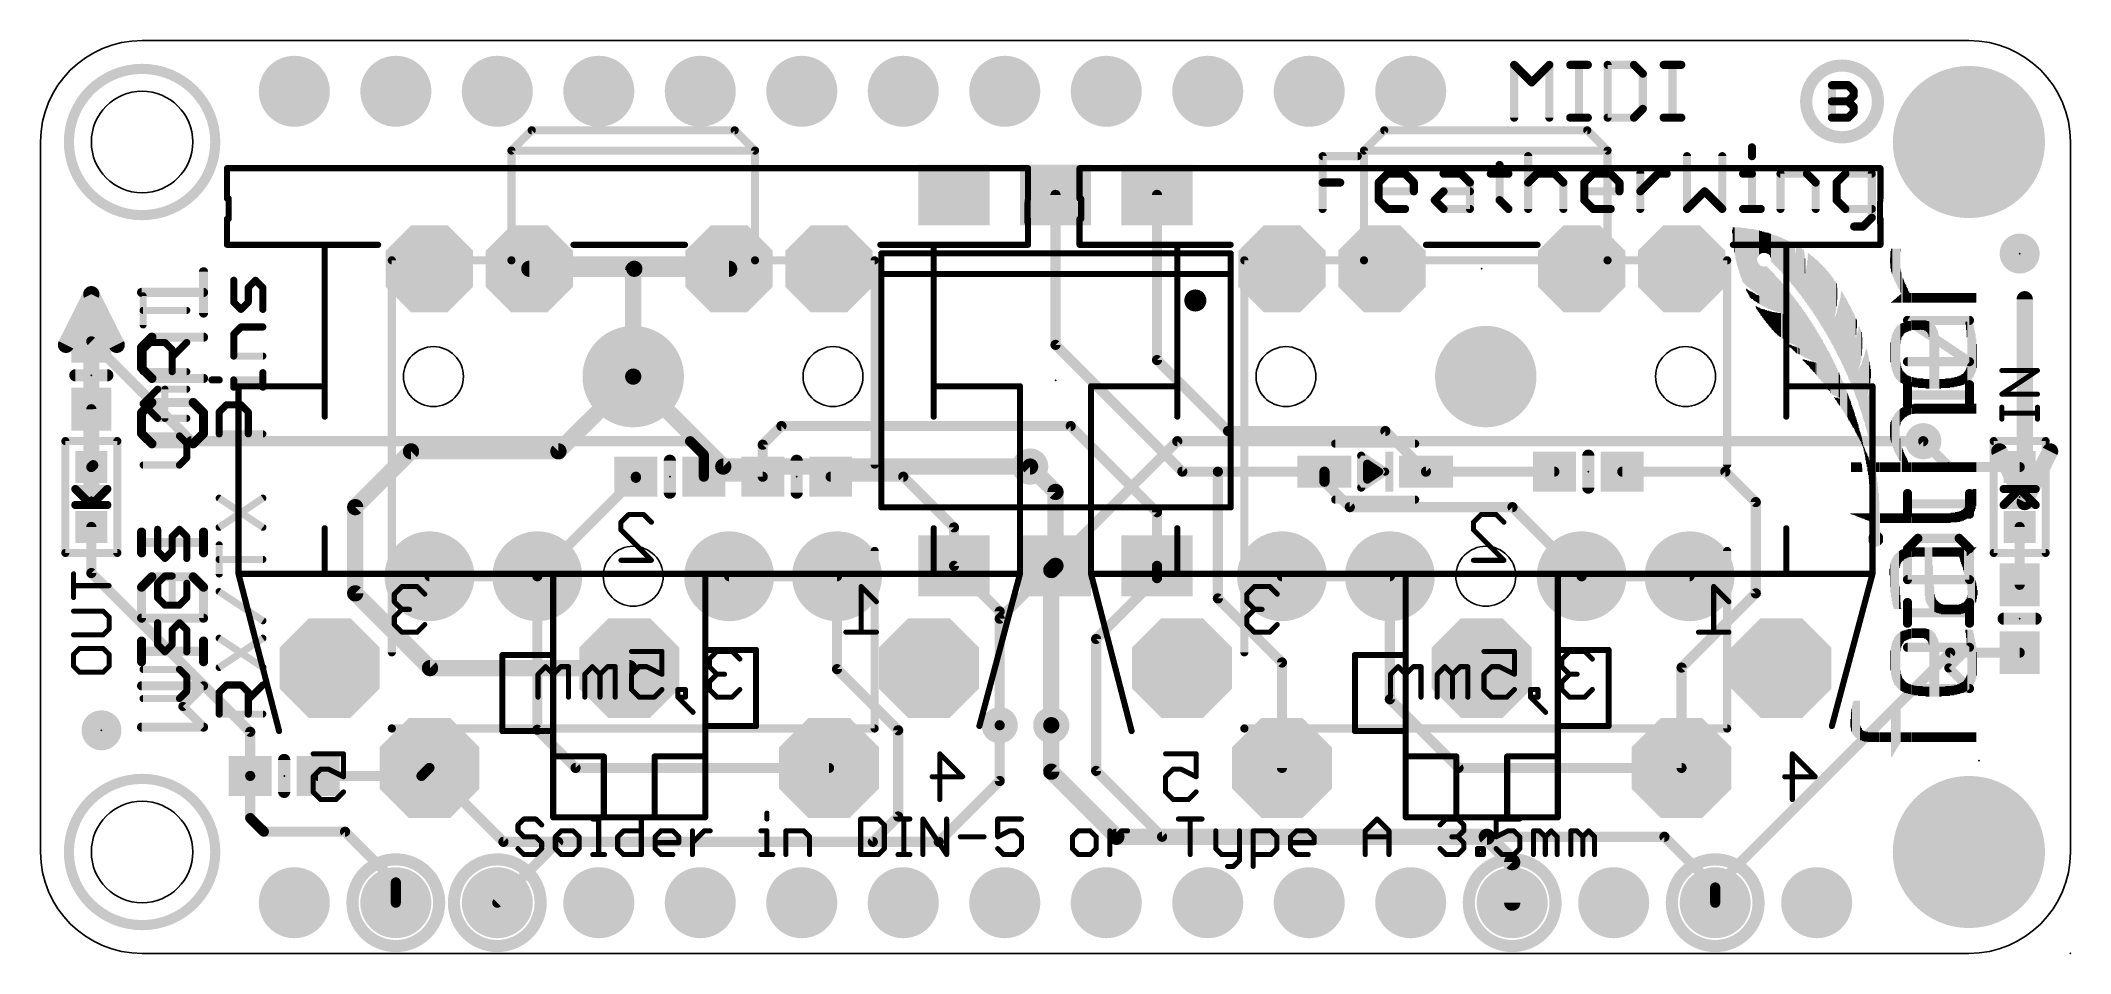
# Model space of a CAD drawing. Extents: x 0 to 50.8, y 0 to 22.9.
import ezdxf

# ---------------------------------------------------------------- set-up
doc = ezdxf.new("R2010")
doc.units = 0
for name, color, linetype in [('1', 12, 'CONTINUOUS'), ('16', 5, 'CONTINUOUS'), ('17', 110, 'CONTINUOUS'), ('18', 110, 'CONTINUOUS'), ('20', 4, 'CONTINUOUS'), ('21', 40, 'CONTINUOUS'), ('22', 6, 'CONTINUOUS'), ('23', 40, 'CONTINUOUS'), ('24', 6, 'CONTINUOUS')]:
    doc.layers.add(name, color=color, linetype=linetype)

# ---------------------------------------------------------------- blocks, each defined once
blk = doc.blocks.new('RECT')
blk.add_solid([(-0.5, -0.5), (0.5, -0.5), (-0.5, 0.5), (0.5, 0.5)])
blk = doc.blocks.new('PIE')
at = {"const_width": 0.5}
blk.add_lwpolyline([(0, -0.25, 1), (0, 0.25, 1), (0, -0.25)], format="xyb", dxfattribs=at)
blk = doc.blocks.new('OCTAGONP')
at = {"const_width": 0.5}
blk.add_lwpolyline([(-0.25, -0.1036), (-0.25, 0.1036), (-0.1036, 0.25), (0.1036, 0.25), (0.25, 0.1036), (0.25, -0.1036), (0.1036, -0.25), (-0.1036, -0.25), (-0.25, -0.1036), (-0.25, 0.1036)], dxfattribs=at)
blk = doc.blocks.new('ROUNDP')
at = {"const_width": 0.5}
blk.add_lwpolyline([(0, -0.25, 1), (0, 0.25, 1), (0, -0.25)], format="xyb", dxfattribs=at)
blk = doc.blocks.new('ROUNDV')
at = {"const_width": 0.5}
blk.add_lwpolyline([(0, -0.25, 1), (0, 0.25, 1), (0, -0.25)], format="xyb", dxfattribs=at)

msp = doc.modelspace()

# ---------------------------------------------------------------- linework, layer by layer
at = {"layer": '1'}
for points, const_width in [([(25.4, 18.996), (25.4, 15.24)], 0.254), ([(27.94, 18.996), (27.94, 14.859)], 0.254), ([(1.27, 15.328), (3.771, 12.827)], 0.254), ([(25.4, 15.24), (28.575, 12.065)], 0.254), ([(27.94, 14.859), (29.718, 13.081)], 0.254), ([(1.3173, 12.2273), (1.27, 13.628)], 0.254), ([(18.073, 12.739), (18.542, 13.208)], 0.254), ([(18.542, 13.208), (25.781, 13.208)], 0.254), ([(25.781, 13.208), (27.94, 11.049)], 0.254), ([(29.718, 13.081), (33.655, 13.081)], 0.254), ([(33.655, 13.081), (34.671, 12.065)], 0.254), ([(3.771, 12.827), (16.256, 12.827)], 0.254), ([(16.256, 12.827), (16.598, 12.485)], 0.254), ([(18.073, 11.938), (18.073, 12.739)], 0.254), ([(47.764, 12.18), (47.117, 12.827)], 0.254), ([(1.27, 12.18), (1.3173, 12.2273)], 0.254), ([(16.598, 12.485), (16.598, 11.938)], 0.254), ([(25.4, 11.557), (24.765, 12.192)], 0.4064), ([(28.575, 12.065), (29.464, 12.065)], 0.254), ([(29.464, 12.065), (32.131, 12.065)], 0.254), ([(29.464, 8.89), (29.464, 12.065)], 0.254), ([(32.131, 11.811), (32.131, 12.065)], 0.254), ([(34.671, 12.065), (37.885, 12.065)], 0.254), ([(42.164, 12.065), (39.585, 12.065)], 0.254), ([(42.926, 11.303), (42.164, 12.065)], 0.254), ([(49.53, 12.18), (47.764, 12.18)], 0.254), ([(12.432, 9.445), (14.898, 11.911)], 0.254), ([(14.898, 11.911), (14.898, 11.938)], 0.254), ([(18.073, 11.938), (16.598, 11.938)], 0.254), ([(19.773, 11.938), (21.59, 11.938)], 0.254), ([(21.59, 11.938), (22.86, 10.668)], 0.254), ([(25.4, 9.706), (25.4, 11.557)], 0.4064), ([(32.766, 11.176), (32.131, 11.811)], 0.254), ([(27.94, 11.049), (27.94, 9.706)], 0.254), ([(36.837, 11.176), (32.766, 11.176)], 0.254), ([(38.568, 9.445), (36.837, 11.176)], 0.254), ([(42.926, 9.017), (42.926, 11.303)], 0.254), ([(1.27, 10.68), (1.27, 9.525)], 0.254), ([(22.86, 10.668), (22.86, 9.706)], 0.254), ([(49.53, 10.68), (49.53, 9.232)], 0.254), ([(1.27, 9.525), (5.246, 5.549)], 0.254), ([(24.003, 8.563), (22.86, 9.706)], 0.254), ([(25.4, 9.706), (25.2944, 9.6004)], 0.4064), ([(25.2944, 9.6004), (25.2944, 5.715)], 0.4064), ([(27.94, 9.706), (27.94, 9.398)], 0.254), ([(9.732, 9.445), (12.432, 9.445)], 0.254), ([(12.432, 5.602), (12.432, 9.445)], 0.254), ([(17.232, 9.445), (19.932, 9.445)], 0.254), ([(19.932, 9.445), (19.932, 7.119)], 0.254), ([(27.94, 9.398), (26.416, 7.874)], 0.254), ([(31.068, 9.445), (33.768, 9.445)], 0.254), ([(33.768, 9.445), (33.768, 6.364)], 0.254), ([(38.568, 9.445), (41.268, 9.445)], 0.254), ([(41.068, 7.159), (42.926, 9.017)], 0.254), ([(24.003, 5.715), (24.003, 8.563)], 0.254), ([(31.068, 7.286), (29.464, 8.89)], 0.254), ([(26.416, 7.874), (26.416, 4.572)], 0.254), ([(41.91, 1.651), (47.791, 7.532)], 0.254), ([(47.791, 7.532), (49.53, 7.532)], 0.254), ([(19.932, 7.119), (21.463, 5.588)], 0.254), ([(31.068, 4.645), (31.068, 7.286)], 0.254), ([(41.068, 4.645), (41.068, 7.159)], 0.254), ([(33.768, 6.364), (35.487, 4.645)], 0.254), ([(5.246, 5.549), (5.246, 4.445)], 0.254), ([(13.389, 4.645), (12.432, 5.602)], 0.254), ([(21.463, 5.588), (21.463, 3.429)], 0.254), ([(5.246, 4.445), (5.246, 3.39)], 0.254), ([(6.946, 4.445), (9.532, 4.445)], 0.254), ([(9.532, 4.445), (9.732, 4.645)], 0.254), ([(11.583, 2.794), (9.732, 4.645)], 0.254), ([(19.732, 4.645), (13.389, 4.645)], 0.254), ([(26.416, 4.572), (28.067, 2.921)], 0.254), ([(35.487, 4.645), (41.068, 4.645)], 0.254), ([(21.463, 3.429), (20.828, 2.794)], 0.254), ([(5.246, 3.39), (5.588, 3.048)], 0.254), ([(5.588, 3.048), (7.62, 3.048)], 0.254), ([(7.62, 3.048), (8.89, 1.778)], 0.254), ([(28.067, 2.921), (40.64, 2.921)], 0.254), ([(40.64, 2.921), (41.91, 1.651)], 0.254), ([(20.828, 2.794), (11.583, 2.794)], 0.254), ([(8.89, 1.778), (8.89, 1.27)], 0.254), ([(41.91, 1.27), (41.91, 1.651)], 0.254)]:
    msp.add_lwpolyline(points, dxfattribs=dict(at, const_width=const_width))
for points, const_width in [([(25.4635, 18.996, 1), (25.3365, 18.996)], 0.127), ([(28.0035, 18.996, 1), (27.8765, 18.996)], 0.127), ([(1.3149, 15.3729, 1), (1.2251, 15.2831)], 0.127), ([(25.4449, 15.2849, 1), (25.3551, 15.1951)], 0.127), ([(25.3365, 15.24, 1), (25.4635, 15.24)], 0.127), ([(27.9849, 14.9039, 1), (27.8951, 14.8141)], 0.127), ([(27.8765, 14.859, 1), (28.0035, 14.859)], 0.127), ([(1.3335, 13.6301, 1), (1.2065, 13.6259)], 0.127), ([(18.542, 13.2715, 1), (18.542, 13.1445)], 0.127), ([(18.5869, 13.1631, 1), (18.4971, 13.2529)], 0.127), ([(25.8259, 13.2529, 1), (25.7361, 13.1631)], 0.127), ([(25.781, 13.1445, 1), (25.781, 13.2715)], 0.127), ([(29.718, 13.1445, 1), (29.718, 13.0175)], 0.127), ([(33.655, 13.0175, 1), (33.655, 13.1445)], 0.127), ([(3.771, 12.8905, 1), (3.771, 12.7635)], 0.127), ([(3.7261, 12.7821, 1), (3.8159, 12.8719)], 0.127), ([(16.3009, 12.8719, 1), (16.2111, 12.7821)], 0.127), ([(16.256, 12.7635, 1), (16.256, 12.8905)], 0.127), ([(18.1365, 12.739, 1), (18.0095, 12.739)], 0.127), ([(18.0281, 12.7839, 1), (18.1179, 12.6941)], 0.127), ([(29.6731, 13.0361, 1), (29.7629, 13.1259)], 0.127), ([(33.6999, 13.1259, 1), (33.6101, 13.0361)], 0.127), ([(47.1619, 12.8719, 1), (47.0721, 12.7821)], 0.127), ([(1.2251, 12.2249, 1), (1.3149, 12.1351)], 0.127), ([(1.2538, 12.2252, 1), (1.3808, 12.2294)], 0.127), ([(1.3622, 12.1824, 1), (1.2724, 12.2722)], 0.127), ([(16.6615, 12.485, 1), (16.5345, 12.485)], 0.127), ([(16.5531, 12.4401, 1), (16.6429, 12.5299)], 0.127), ([(24.8368, 12.2638, 1), (24.6932, 12.1202)], 0.2032), ([(28.575, 12.1285, 1), (28.575, 12.0015)], 0.127), ([(29.464, 12.1285, 1), (29.464, 12.0015)], 0.127), ([(29.464, 12.0015, 1), (29.464, 12.1285)], 0.127), ([(32.131, 12.0015, 1), (32.131, 12.1285)], 0.127), ([(34.671, 12.1285, 1), (34.671, 12.0015)], 0.127), ([(37.885, 12.0015, 1), (37.885, 12.1285)], 0.127), ([(39.585, 12.1285, 1), (39.585, 12.0015)], 0.127), ([(42.164, 12.0015, 1), (42.164, 12.1285)], 0.127), ([(47.764, 12.2435, 1), (47.764, 12.1165)], 0.127), ([(47.7191, 12.1351, 1), (47.8089, 12.2249)], 0.127), ([(49.53, 12.1165, 1), (49.53, 12.2435)], 0.127), ([(14.9615, 11.938, 1), (14.8345, 11.938)], 0.127), ([(14.8345, 11.911, 1), (14.9615, 11.911)], 0.127), ([(14.9429, 11.8661, 1), (14.8531, 11.9559)], 0.127), ([(16.598, 12.0015, 1), (16.598, 11.8745)], 0.127), ([(16.5345, 11.938, 1), (16.6615, 11.938)], 0.127), ([(18.0095, 11.938, 1), (18.1365, 11.938)], 0.127), ([(18.073, 11.8745, 1), (18.073, 12.0015)], 0.127), ([(19.773, 12.0015, 1), (19.773, 11.8745)], 0.127), ([(21.6349, 11.9829, 1), (21.5451, 11.8931)], 0.127), ([(21.59, 11.8745, 1), (21.59, 12.0015)], 0.127), ([(25.5016, 11.557, 1), (25.2984, 11.557)], 0.2032), ([(25.3282, 11.4852, 1), (25.4718, 11.6288)], 0.2032), ([(28.5301, 12.0201, 1), (28.6199, 12.1099)], 0.127), ([(29.5275, 12.065, 1), (29.4005, 12.065)], 0.127), ([(32.1945, 12.065, 1), (32.0675, 12.065)], 0.127), ([(32.1759, 11.8559, 1), (32.0861, 11.7661)], 0.127), ([(32.0675, 11.811, 1), (32.1945, 11.811)], 0.127), ([(34.6261, 12.0201, 1), (34.7159, 12.1099)], 0.127), ([(42.2089, 12.1099, 1), (42.1191, 12.0201)], 0.127), ([(32.766, 11.2395, 1), (32.766, 11.1125)], 0.127), ([(32.7211, 11.1311, 1), (32.8109, 11.2209)], 0.127), ([(36.8819, 11.2209, 1), (36.7921, 11.1311)], 0.127), ([(36.837, 11.1125, 1), (36.837, 11.2395)], 0.127), ([(42.9895, 11.303, 1), (42.8625, 11.303)], 0.127), ([(42.8811, 11.2581, 1), (42.9709, 11.3479)], 0.127), ([(1.3335, 10.68, 1), (1.2065, 10.68)], 0.127), ([(22.9235, 10.668, 1), (22.7965, 10.668)], 0.127), ([(22.8151, 10.6231, 1), (22.9049, 10.7129)], 0.127), ([(28.0035, 11.049, 1), (27.8765, 11.049)], 0.127), ([(27.8951, 11.0041, 1), (27.9849, 11.0939)], 0.127), ([(49.5935, 10.68, 1), (49.4665, 10.68)], 0.127), ([(22.9049, 9.7509, 1), (22.8151, 9.6611)], 0.127), ([(22.7965, 9.706, 1), (22.9235, 9.706)], 0.127), ([(25.396, 9.6004, 1), (25.1928, 9.6004)], 0.2032), ([(25.2226, 9.6722, 1), (25.3662, 9.5286)], 0.2032), ([(25.2984, 9.706, 1), (25.5016, 9.706)], 0.2032), ([(25.4718, 9.6342, 1), (25.3282, 9.7778)], 0.2032), ([(28.0035, 9.706, 1), (27.8765, 9.706)], 0.127), ([(27.8765, 9.706, 1), (28.0035, 9.706)], 0.127), ([(1.3149, 9.5699, 1), (1.2251, 9.4801)], 0.127), ([(1.2065, 9.525, 1), (1.3335, 9.525)], 0.127), ([(9.732, 9.5085, 1), (9.732, 9.3815)], 0.127), ([(12.4955, 9.445, 1), (12.3685, 9.445)], 0.127), ([(12.3871, 9.4899, 1), (12.4769, 9.4001)], 0.127), ([(12.432, 9.3815, 1), (12.432, 9.5085)], 0.127), ([(17.232, 9.5085, 1), (17.232, 9.3815)], 0.127), ([(19.9955, 9.445, 1), (19.8685, 9.445)], 0.127), ([(19.932, 9.3815, 1), (19.932, 9.5085)], 0.127), ([(27.8765, 9.398, 1), (28.0035, 9.398)], 0.127), ([(27.9849, 9.3531, 1), (27.8951, 9.4429)], 0.127), ([(31.068, 9.5085, 1), (31.068, 9.3815)], 0.127), ([(33.8315, 9.445, 1), (33.7045, 9.445)], 0.127), ([(33.768, 9.3815, 1), (33.768, 9.5085)], 0.127), ([(38.568, 9.5085, 1), (38.568, 9.3815)], 0.127), ([(38.5231, 9.4001, 1), (38.6129, 9.4899)], 0.127), ([(41.268, 9.3815, 1), (41.268, 9.5085)], 0.127), ([(49.4665, 9.232, 1), (49.5935, 9.232)], 0.127), ([(24.0665, 8.563, 1), (23.9395, 8.563)], 0.127), ([(23.9581, 8.5181, 1), (24.0479, 8.6079)], 0.127), ([(29.5089, 8.9349, 1), (29.4191, 8.8451)], 0.127), ([(29.4005, 8.89, 1), (29.5275, 8.89)], 0.127), ([(42.8625, 9.017, 1), (42.9895, 9.017)], 0.127), ([(42.9709, 8.9721, 1), (42.8811, 9.0619)], 0.127), ([(26.4795, 7.874, 1), (26.3525, 7.874)], 0.127), ([(26.3711, 7.9189, 1), (26.4609, 7.8291)], 0.127), ([(47.791, 7.5955, 1), (47.791, 7.4685)], 0.127), ([(47.8359, 7.4871, 1), (47.7461, 7.5769)], 0.127), ([(49.53, 7.4685, 1), (49.53, 7.5955)], 0.127), ([(19.9769, 7.1639, 1), (19.8871, 7.0741)], 0.127), ([(19.8685, 7.119, 1), (19.9955, 7.119)], 0.127), ([(31.1315, 7.286, 1), (31.0045, 7.286)], 0.127), ([(31.0231, 7.2411, 1), (31.1129, 7.3309)], 0.127), ([(41.1315, 7.159, 1), (41.0045, 7.159)], 0.127), ([(41.0231, 7.2039, 1), (41.1129, 7.1141)], 0.127), ([(33.8129, 6.4089, 1), (33.7231, 6.3191)], 0.127), ([(33.7045, 6.364, 1), (33.8315, 6.364)], 0.127), ([(5.3095, 5.549, 1), (5.1825, 5.549)], 0.127), ([(5.2011, 5.5041, 1), (5.2909, 5.5939)], 0.127), ([(12.4769, 5.6469, 1), (12.3871, 5.5571)], 0.127), ([(12.3685, 5.602, 1), (12.4955, 5.602)], 0.127), ([(21.5265, 5.588, 1), (21.3995, 5.588)], 0.127), ([(21.4181, 5.5431, 1), (21.5079, 5.6329)], 0.127), ([(23.9395, 5.715, 1), (24.0665, 5.715)], 0.127), ([(25.1928, 5.715, 1), (25.396, 5.715)], 0.2032), ([(5.3095, 4.445, 1), (5.1825, 4.445)], 0.127), ([(6.946, 4.5085, 1), (6.946, 4.3815)], 0.127), ([(9.532, 4.3815, 1), (9.532, 4.5085)], 0.127), ([(9.7769, 4.6899, 1), (9.6871, 4.6001)], 0.127), ([(9.7769, 4.6001, 1), (9.6871, 4.6899)], 0.127), ([(13.389, 4.7085, 1), (13.389, 4.5815)], 0.127), ([(13.3441, 4.6001, 1), (13.4339, 4.6899)], 0.127), ([(19.732, 4.5815, 1), (19.732, 4.7085)], 0.127), ([(26.4609, 4.6169, 1), (26.3711, 4.5271)], 0.127), ([(26.3525, 4.572, 1), (26.4795, 4.572)], 0.127), ([(31.0045, 4.645, 1), (31.1315, 4.645)], 0.127), ([(35.487, 4.7085, 1), (35.487, 4.5815)], 0.127), ([(35.4421, 4.6001, 1), (35.5319, 4.6899)], 0.127), ([(41.0045, 4.645, 1), (41.1315, 4.645)], 0.127), ([(41.068, 4.5815, 1), (41.068, 4.7085)], 0.127), ([(5.1825, 4.445, 1), (5.3095, 4.445)], 0.127), ([(9.4871, 4.4899, 1), (9.5769, 4.4001)], 0.127), ([(5.2909, 3.4349, 1), (5.2011, 3.3451)], 0.127), ([(5.1825, 3.39, 1), (5.3095, 3.39)], 0.127), ([(5.588, 3.1115, 1), (5.588, 2.9845)], 0.127), ([(5.5431, 3.0031, 1), (5.6329, 3.0929)], 0.127), ([(7.6649, 3.0929, 1), (7.5751, 3.0031)], 0.127), ([(7.62, 2.9845, 1), (7.62, 3.1115)], 0.127), ([(21.3995, 3.429, 1), (21.5265, 3.429)], 0.127), ([(21.5079, 3.3841, 1), (21.4181, 3.4739)], 0.127), ([(28.067, 2.9845, 1), (28.067, 2.8575)], 0.127), ([(40.64, 2.8575, 1), (40.64, 2.9845)], 0.127), ([(11.583, 2.8575, 1), (11.583, 2.7305)], 0.127), ([(11.5381, 2.7491, 1), (11.6279, 2.8389)], 0.127), ([(20.7831, 2.8389, 1), (20.8729, 2.7491)], 0.127), ([(20.828, 2.7305, 1), (20.828, 2.8575)], 0.127), ([(28.0221, 2.8761, 1), (28.1119, 2.9659)], 0.127), ([(40.6849, 2.9659, 1), (40.5951, 2.8761)], 0.127), ([(8.9535, 1.778, 1), (8.8265, 1.778)], 0.127), ([(8.8451, 1.7331, 1), (8.9349, 1.8229)], 0.127), ([(41.9735, 1.651, 1), (41.8465, 1.651)], 0.127), ([(41.8651, 1.6959, 1), (41.9549, 1.6061)], 0.127), ([(41.8651, 1.6061, 1), (41.9549, 1.6959)], 0.127), ([(8.8265, 1.27, 1), (8.9535, 1.27)], 0.127), ([(41.8465, 1.27, 1), (41.9735, 1.27)], 0.127)]:
    msp.add_lwpolyline(points, format="xyb", dxfattribs=dict(at, const_width=const_width))
at = {"layer": '16'}
for points, const_width in [([(12.232, 17.145), (14.859, 17.145)], 0.4064), ([(14.832, 14.445), (14.832, 17.118)], 0.4064), ([(14.859, 17.145), (17.232, 17.145)], 0.4064), ([(14.832, 17.118), (14.859, 17.145)], 0.254), ([(12.96, 12.573), (14.832, 14.445)], 0.4064), ([(17.085, 12.192), (14.832, 14.445)], 0.4064), ([(7.874, 11.176), (9.271, 12.573)], 0.4064), ([(9.271, 12.573), (12.96, 12.573)], 0.4064), ([(24.003, 8.382), (28.448, 12.827)], 0.254), ([(47.117, 12.827), (28.448, 12.827)], 0.254), ([(24.765, 12.192), (17.085, 12.192)], 0.4064), ([(7.874, 9.017), (7.874, 11.176)], 0.4064), ([(9.746, 7.145), (7.874, 9.017)], 0.4064), ([(24.003, 8.382), (24.003, 5.715)], 0.254), ([(14.732, 7.145), (9.746, 7.145)], 0.4064), ([(24.003, 4.318), (24.003, 5.715)], 0.254), ([(25.2944, 4.5506), (25.2944, 5.715)], 0.4064), ([(26.924, 2.921), (25.2944, 4.5506)], 0.4064), ([(22.479, 2.794), (24.003, 4.318)], 0.254), ([(36.195, 2.921), (26.924, 2.921)], 0.4064), ([(36.83, 2.286), (36.195, 2.921)], 0.4064), ([(11.43, 1.27), (12.954, 2.794)], 0.254), ([(12.954, 2.794), (22.479, 2.794)], 0.254), ([(36.83, 1.27), (36.83, 2.286)], 0.4064)]:
    msp.add_lwpolyline(points, dxfattribs=dict(at, const_width=const_width))
for points, const_width in [([(12.232, 17.2466, 1), (12.232, 17.0434)], 0.2032), ([(14.9336, 17.118, 1), (14.7304, 17.118)], 0.2032), ([(14.859, 17.2466, 1), (14.859, 17.0434)], 0.2032), ([(14.859, 17.0434, 1), (14.859, 17.2466)], 0.2032), ([(17.232, 17.0434, 1), (17.232, 17.2466)], 0.2032), ([(14.7871, 17.1629, 1), (14.8769, 17.0731)], 0.127), ([(14.9039, 17.1001, 1), (14.8141, 17.1899)], 0.127), ([(14.7304, 14.445, 1), (14.9336, 14.445)], 0.2032), ([(14.9038, 14.5168, 1), (14.7602, 14.3732)], 0.2032), ([(14.9038, 14.3732, 1), (14.7602, 14.5168)], 0.2032), ([(9.271, 12.6746, 1), (9.271, 12.4714)], 0.2032), ([(9.3428, 12.5012, 1), (9.1992, 12.6448)], 0.2032), ([(12.8882, 12.6448, 1), (13.0318, 12.5012)], 0.2032), ([(12.96, 12.4714, 1), (12.96, 12.6746)], 0.2032), ([(28.448, 12.8905, 1), (28.448, 12.7635)], 0.127), ([(28.4929, 12.7821, 1), (28.4031, 12.8719)], 0.127), ([(47.117, 12.7635, 1), (47.117, 12.8905)], 0.127), ([(17.085, 12.2936, 1), (17.085, 12.0904)], 0.2032), ([(17.0132, 12.1202, 1), (17.1568, 12.2638)], 0.2032), ([(24.765, 12.0904, 1), (24.765, 12.2936)], 0.2032), ([(7.9756, 11.176, 1), (7.7724, 11.176)], 0.2032), ([(7.8022, 11.2478, 1), (7.9458, 11.1042)], 0.2032), ([(7.9458, 9.0888, 1), (7.8022, 8.9452)], 0.2032), ([(7.7724, 9.017, 1), (7.9756, 9.017)], 0.2032), ([(24.0665, 8.382, 1), (23.9395, 8.382)], 0.127), ([(23.9581, 8.4269, 1), (24.0479, 8.3371)], 0.127), ([(9.746, 7.2466, 1), (9.746, 7.0434)], 0.2032), ([(9.6742, 7.0732, 1), (9.8178, 7.2168)], 0.2032), ([(14.732, 7.0434, 1), (14.732, 7.2466)], 0.2032), ([(24.0665, 5.715, 1), (23.9395, 5.715)], 0.127), ([(23.9395, 5.715, 1), (24.0665, 5.715)], 0.127), ([(25.396, 5.715, 1), (25.1928, 5.715)], 0.2032), ([(25.1928, 4.5506, 1), (25.396, 4.5506)], 0.2032), ([(25.3662, 4.6224, 1), (25.2226, 4.4788)], 0.2032), ([(23.9395, 4.318, 1), (24.0665, 4.318)], 0.127), ([(24.0479, 4.2731, 1), (23.9581, 4.3629)], 0.127), ([(26.924, 3.0226, 1), (26.924, 2.8194)], 0.2032), ([(26.8522, 2.8492, 1), (26.9958, 2.9928)], 0.2032), ([(36.2668, 2.9928, 1), (36.1232, 2.8492)], 0.2032), ([(36.195, 2.8194, 1), (36.195, 3.0226)], 0.2032), ([(12.954, 2.8575, 1), (12.954, 2.7305)], 0.127), ([(12.9989, 2.7491, 1), (12.9091, 2.8389)], 0.127), ([(22.4341, 2.8389, 1), (22.5239, 2.7491)], 0.127), ([(22.479, 2.7305, 1), (22.479, 2.8575)], 0.127), ([(36.9316, 2.286, 1), (36.7284, 2.286)], 0.2032), ([(36.7582, 2.2142, 1), (36.9018, 2.3578)], 0.2032), ([(11.3851, 1.3149, 1), (11.4749, 1.2251)], 0.127), ([(36.7284, 1.27, 1), (36.9316, 1.27)], 0.2032)]:
    msp.add_lwpolyline(points, format="xyb", dxfattribs=dict(at, const_width=const_width))
at = {"layer": '20'}
for p, q in [((48.26, 22.86), (2.54, 22.86)), ((0, 20.32), (0, 2.54)), ((50.8, 2.54), (50.8, 20.32)), ((2.54, 0), (48.26, 0))]:
    msp.add_line(p, q, dxfattribs=at)
for centre, radius in [((2.54, 20.32), 1.27), ((9.832, 14.445), 0.75), ((19.832, 14.445), 0.75), ((31.168, 14.445), 0.75), ((41.168, 14.445), 0.75), ((14.832, 9.445), 0.75), ((36.168, 9.445), 0.75), ((2.54, 2.54), 1.27)]:
    msp.add_circle(centre, radius, dxfattribs=at)
for centre, start, end in [((2.54, 20.32), 90, 180), ((48.26, 20.32), 0, 90), ((2.54, 2.54), 180, 270), ((48.26, 2.54), 270, 0)]:
    msp.add_arc(centre, 2.54, start, end, dxfattribs=at)
at = {"layer": '21'}
for points, const_width in [([(36.8788, 20.9296), (36.8788, 22.2515)], 0.2032), ([(36.8788, 22.2515), (37.3194, 21.8109)], 0.2032), ([(37.3194, 21.8109), (37.7601, 22.2515)], 0.2032), ([(37.7601, 22.2515), (37.7601, 20.9296)], 0.2032), ([(38.2821, 22.2515), (38.7227, 22.2515)], 0.2032), ([(38.5024, 20.9296), (38.5024, 22.2515)], 0.2032), ([(39.2176, 22.2515), (39.2176, 20.9296)], 0.2032), ([(39.8786, 22.2515), (39.2176, 22.2515)], 0.2032), ([(40.0989, 22.0312), (39.8786, 22.2515)], 0.2032), ([(40.6209, 22.2515), (41.0615, 22.2515)], 0.2032), ([(40.8412, 20.9296), (40.8412, 22.2515)], 0.2032), ([(40.0989, 21.1499), (40.0989, 22.0312)], 0.2032), ([(44.831, 20.9296), (44.831, 21.7431)], 0.2032), ([(44.831, 21.7431), (45.2377, 21.7431)], 0.2032), ([(45.2377, 21.7431), (45.3733, 21.6075)], 0.2032), ([(44.831, 21.3363), (45.2377, 21.3363)], 0.2032), ([(45.3733, 21.4719), (45.2377, 21.3363)], 0.2032), ([(45.2377, 21.3363), (45.3733, 21.2008)], 0.2032), ([(45.3733, 21.6075), (45.3733, 21.4719)], 0.2032), ([(38.2821, 20.9296), (38.7227, 20.9296)], 0.2032), ([(39.2176, 20.9296), (39.8786, 20.9296)], 0.2032), ([(39.8786, 20.9296), (40.0989, 21.1499)], 0.2032), ([(40.6209, 20.9296), (41.0615, 20.9296)], 0.2032), ([(45.2377, 20.9296), (44.831, 20.9296)], 0.2032), ([(45.3733, 21.0652), (45.2377, 20.9296)], 0.2032), ([(45.3733, 21.2008), (45.3733, 21.0652)], 0.2032), ([(32.0843, 18.6436), (32.0843, 19.9655)], 0.2032), ([(32.0843, 19.9655), (32.9655, 19.9655)], 0.2032), ([(36.5144, 19.7452), (36.5144, 18.8639)], 0.2032), ([(37.2296, 19.9655), (37.2296, 18.6436)], 0.2032), ([(41.2056, 19.9655), (41.2056, 18.6436)], 0.2032), ([(42.0869, 18.6436), (42.0869, 19.9655)], 0.2032), ([(42.8292, 20.1859), (42.8292, 19.9655)], 0.2032), ([(32.0843, 19.3046), (32.5249, 19.3046)], 0.2032), ([(33.4875, 19.3046), (33.7079, 19.5249)], 0.2032), ([(33.4875, 18.8639), (33.4875, 19.3046)], 0.2032), ([(33.7079, 19.5249), (34.1485, 19.5249)], 0.2032), ([(34.1485, 19.5249), (34.3688, 19.3046)], 0.2032), ([(34.3688, 19.3046), (34.3688, 19.0842)], 0.2032), ([(35.1111, 19.5249), (35.5518, 19.5249)], 0.2032), ([(35.5518, 19.5249), (35.7721, 19.3046)], 0.2032), ([(35.7721, 19.3046), (35.7721, 18.6436)], 0.2032), ([(36.2941, 19.5249), (36.7347, 19.5249)], 0.2032), ([(37.2296, 19.3046), (37.4499, 19.5249)], 0.2032), ([(37.4499, 19.5249), (37.8906, 19.5249)], 0.2032), ([(37.8906, 19.5249), (38.1109, 19.3046)], 0.2032), ([(38.1109, 19.3046), (38.1109, 18.6436)], 0.2032), ([(38.6329, 19.3046), (38.8532, 19.5249)], 0.2032), ([(38.6329, 18.8639), (38.6329, 19.3046)], 0.2032), ([(38.8532, 19.5249), (39.2939, 19.5249)], 0.2032), ([(39.2939, 19.5249), (39.5142, 19.3046)], 0.2032), ([(39.5142, 19.3046), (39.5142, 19.0842)], 0.2032), ([(40.0362, 18.6436), (40.0362, 19.5249)], 0.2032), ([(40.0362, 19.0842), (40.4768, 19.5249)], 0.2032), ([(40.4768, 19.5249), (40.6971, 19.5249)], 0.2032), ([(42.6088, 19.5249), (42.8292, 19.5249)], 0.2032), ([(42.8292, 19.5249), (42.8292, 18.6436)], 0.2032), ([(43.5444, 18.6436), (43.5444, 19.5249)], 0.2032), ([(43.5444, 19.5249), (44.2053, 19.5249)], 0.2032), ([(44.2053, 19.5249), (44.4257, 19.3046)], 0.2032), ([(44.4257, 19.3046), (44.4257, 18.6436)], 0.2032), ([(45.168, 19.5249), (44.9476, 19.3046)], 0.2032), ([(44.9476, 19.3046), (44.9476, 18.8639)], 0.2032), ([(45.8289, 19.5249), (45.168, 19.5249)], 0.2032), ([(45.8289, 18.4233), (45.8289, 19.5249)], 0.2032), ([(34.3688, 19.0842), (33.4875, 19.0842)], 0.2032), ([(33.7079, 18.6436), (33.4875, 18.8639)], 0.2032), ([(34.8908, 18.8639), (35.1111, 19.0842)], 0.2032), ([(35.1111, 18.6436), (34.8908, 18.8639)], 0.2032), ([(35.1111, 19.0842), (35.7721, 19.0842)], 0.2032), ([(36.5144, 18.8639), (36.7347, 18.6436)], 0.2032), ([(39.5142, 19.0842), (38.6329, 19.0842)], 0.2032), ([(38.8532, 18.6436), (38.6329, 18.8639)], 0.2032), ([(41.2056, 18.6436), (41.6462, 19.0842)], 0.2032), ([(41.6462, 19.0842), (42.0869, 18.6436)], 0.2032), ([(44.9476, 18.8639), (45.168, 18.6436)], 0.2032), ([(34.1485, 18.6436), (33.7079, 18.6436)], 0.2032), ([(35.7721, 18.6436), (35.1111, 18.6436)], 0.2032), ([(39.2939, 18.6436), (38.8532, 18.6436)], 0.2032), ([(42.6088, 18.6436), (43.0495, 18.6436)], 0.2032), ([(45.168, 18.6436), (45.8289, 18.6436)], 0.2032), ([(45.3883, 18.203), (45.6086, 18.203)], 0.2032), ([(45.6086, 18.203), (45.8289, 18.4233)], 0.2032), ([(21.04, 17.015), (21.04, 17.531)], 0.1524), ([(21.04, 17.531), (29.785, 17.531)], 0.1524), ([(29.785, 17.531), (29.785, 11.171)], 0.1524), ([(4.8338, 16.3108), (4.8338, 16.8573)], 0.1778), ([(5.3804, 16.8573), (5.1982, 16.6751)], 0.1778), ([(5.1982, 16.6751), (5.1982, 16.3108)], 0.1778), ([(5.5626, 16.6751), (5.3804, 16.8573)], 0.1778), ([(5.5626, 16.1286), (5.5626, 16.6751)], 0.1778), ([(21.04, 11.171), (21.04, 17.015)], 0.1524), ([(21.04, 17.015), (29.685, 17.015)], 0.1524), ([(2.5645, 15.7388), (2.5645, 16.4675)], 0.1778), ([(5.016, 16.1286), (4.8338, 16.3108)], 0.1778), ([(5.1982, 16.3108), (5.016, 16.1286)], 0.1778), ([(3.6576, 16.1032), (2.5645, 16.1032)], 0.1778), ([(4.8338, 15.5057), (5.016, 15.6879)], 0.1778), ([(5.016, 15.6879), (5.5626, 15.6879)], 0.1778), ([(2.5645, 15.1159), (2.7467, 15.2981)], 0.1778), ([(2.7467, 15.2981), (3.111, 15.2981)], 0.1778), ([(3.111, 15.2981), (3.2932, 15.1159)], 0.1778), ([(3.2932, 14.9338), (3.6576, 15.2981)], 0.1778), ([(4.8338, 14.9592), (4.8338, 15.5057)], 0.1778), ([(2.5645, 14.5694), (2.5645, 15.1159)], 0.1778), ([(3.2932, 15.1159), (3.2932, 14.5694)], 0.1778), ([(5.5626, 14.9592), (4.8338, 14.9592)], 0.1778), ([(1.67, 14.478), (0.87, 14.478)], 0.3048), ([(3.6576, 14.5694), (2.5645, 14.5694)], 0.1778), ([(4.2873, 14.3618), (4.4695, 14.3618)], 0.1778), ([(4.8338, 14.1796), (4.8338, 14.3618)], 0.1778), ([(4.8338, 14.3618), (5.5626, 14.3618)], 0.1778), ([(5.5626, 14.1796), (5.5626, 14.544)], 0.1778), ([(49.0847, 14.0046), (49.9745, 14.5978)], 0.127), ([(49.9745, 14.5978), (49.0847, 14.5978)], 0.127), ([(2.5645, 13.7644), (2.9288, 14.1287)], 0.1778), ([(2.9288, 13.4), (2.5645, 13.7644)], 0.1778), ([(2.9288, 14.1287), (3.6576, 14.1287)], 0.1778), ([(3.111, 13.4), (3.111, 14.1287)], 0.1778), ([(4.4695, 13.5568), (4.6517, 13.7389)], 0.1778), ([(4.6517, 13.7389), (5.016, 13.7389)], 0.1778), ([(5.016, 13.7389), (5.1982, 13.5568)], 0.1778), ([(49.9745, 14.0046), (49.0847, 14.0046)], 0.127), ([(49.0847, 13.3809), (49.0847, 13.6775)], 0.127), ([(49.9745, 13.3809), (49.9745, 13.6775)], 0.127), ([(3.6576, 13.4), (2.9288, 13.4)], 0.1778), ([(4.4695, 13.0102), (4.4695, 13.5568)], 0.1778), ([(5.1982, 13.5568), (5.1982, 13.0102)], 0.1778), ([(49.9745, 13.5292), (49.0847, 13.5292)], 0.127), ([(0.62, 10.03), (0.62, 12.83)], 0.2032), ([(1.92, 12.83), (0.62, 12.83)], 0.2032), ([(1.92, 12.83), (1.92, 10.03)], 0.2032), ([(3.4754, 12.9593), (2.5645, 12.9593)], 0.1778), ([(3.6576, 12.7772), (3.4754, 12.9593)], 0.1778), ([(3.6576, 12.4128), (3.6576, 12.7772)], 0.1778), ([(5.5626, 13.0102), (4.4695, 13.0102)], 0.1778), ([(32.401, 12.765), (34.401, 12.765)], 0.2032), ([(48.88, 10.03), (48.88, 12.83)], 0.2032), ([(48.88, 12.83), (50.18, 12.83)], 0.2032), ([(50.18, 12.83), (50.18, 10.03)], 0.2032), ([(2.5645, 12.2306), (3.4754, 12.2306)], 0.1778), ([(3.4754, 12.2306), (3.6576, 12.4128)], 0.1778), ([(15.748, 12.338), (15.748, 11.538)], 0.3048), ([(18.923, 12.338), (18.923, 11.538)], 0.3048), ([(33.051, 11.665), (33.051, 12.465)], 0.2032), ([(33.051, 12.465), (33.651, 12.065)], 0.2032), ([(33.201, 11.865), (33.201, 12.265)], 0.2032), ([(33.201, 12.265), (33.501, 12.065)], 0.2032), ([(33.201, 12.192), (33.3105, 12.192)], 0.2032), ([(38.735, 12.465), (38.735, 11.665)], 0.3048), ([(1.67, 11.63), (0.87, 11.63)], 0.2032), ([(0.87, 11.63), (1.27, 11.23)], 0.2032), ([(1.27, 11.23), (1.67, 11.63)], 0.2032), ([(33.651, 12.065), (33.051, 11.665)], 0.2032), ([(33.501, 12.065), (33.201, 11.865)], 0.2032), ([(33.201, 11.9888), (33.3867, 11.9888)], 0.2032), ([(49.13, 11.63), (49.53, 11.63)], 0.2032), ([(49.53, 11.63), (49.13, 11.23)], 0.2032), ([(49.53, 11.63), (49.93, 11.63)], 0.2032), ([(49.93, 11.23), (49.53, 11.63)], 0.2032), ([(1.27, 11.23), (0.87, 11.23)], 0.2032), ([(1.67, 11.23), (1.27, 11.23)], 0.2032), ([(4.4695, 10.6714), (5.5626, 11.4001)], 0.1778), ([(4.4695, 11.4001), (5.5626, 10.6714)], 0.1778), ([(29.785, 11.171), (21.04, 11.171)], 0.1524), ([(34.401, 11.365), (32.401, 11.365)], 0.2032), ([(49.13, 11.23), (49.93, 11.23)], 0.2032), ([(2.9288, 10.074), (2.9288, 10.6205)], 0.1778), ([(3.4754, 10.6205), (3.2932, 10.4384)], 0.1778), ([(3.6576, 10.4384), (3.4754, 10.6205)], 0.1778), ([(3.111, 9.8918), (2.9288, 10.074)], 0.1778), ([(3.2932, 10.074), (3.111, 9.8918)], 0.1778), ([(3.2932, 10.4384), (3.2932, 10.074)], 0.1778), ([(3.6576, 9.8918), (3.6576, 10.4384)], 0.1778), ([(4.4695, 9.502), (4.4695, 10.2307)], 0.1778), ([(1.92, 10.03), (0.62, 10.03)], 0.2032), ([(5.5626, 9.8664), (4.4695, 9.8664)], 0.1778), ([(48.88, 10.03), (50.18, 10.03)], 0.2032), ([(0.8247, 8.9133), (0.8247, 9.5064)], 0.127), ([(1.7145, 9.2098), (0.8247, 9.2098)], 0.127), ([(2.9288, 9.269), (3.111, 9.4512)], 0.1778), ([(2.9288, 8.9046), (2.9288, 9.269)], 0.1778), ([(3.111, 9.4512), (3.2932, 9.4512)], 0.1778), ([(3.2932, 9.4512), (3.2932, 8.7224)], 0.1778), ([(3.6576, 9.269), (3.6576, 8.9046)], 0.1778), ([(5.5626, 8.3326), (4.4695, 9.0614)], 0.1778), ([(3.111, 8.7224), (2.9288, 8.9046)], 0.1778), ([(3.4754, 8.7224), (3.111, 8.7224)], 0.1778), ([(3.6576, 8.9046), (3.4754, 8.7224)], 0.1778), ([(1.5662, 8.5709), (0.8247, 8.5709)], 0.127), ([(1.7145, 8.4226), (1.5662, 8.5709)], 0.127), ([(1.5662, 7.9777), (1.7145, 8.126)], 0.127), ([(1.7145, 8.126), (1.7145, 8.4226)], 0.127), ([(2.9288, 7.7352), (2.9288, 8.2818)], 0.1778), ([(3.4754, 8.2818), (3.2932, 8.0996)], 0.1778), ([(3.2932, 8.0996), (3.2932, 7.7352)], 0.1778), ([(3.6576, 8.0996), (3.4754, 8.2818)], 0.1778), ([(3.6576, 7.553), (3.6576, 8.0996)], 0.1778), ([(49.13, 8.382), (49.93, 8.382)], 0.3048), ([(0.8247, 7.9777), (1.5662, 7.9777)], 0.127), ([(0.973, 7.6354), (0.8247, 7.4871)], 0.127), ([(1.5662, 7.6354), (0.973, 7.6354)], 0.127), ([(1.7145, 7.4871), (1.5662, 7.6354)], 0.127), ([(3.111, 7.553), (2.9288, 7.7352)], 0.1778), ([(3.2932, 7.7352), (3.111, 7.553)], 0.1778), ([(4.4695, 7.1632), (5.5626, 7.892)], 0.1778), ([(4.4695, 7.892), (5.5626, 7.1632)], 0.1778), ([(0.8247, 7.4871), (0.8247, 7.1905)], 0.127), ([(0.8247, 7.1905), (0.973, 7.0422)], 0.127), ([(1.5662, 7.0422), (1.7145, 7.1905)], 0.127), ([(1.7145, 7.1905), (1.7145, 7.4871)], 0.127), ([(3.4754, 7.1124), (2.5645, 7.1124)], 0.1778), ([(3.6576, 6.9302), (3.4754, 7.1124)], 0.1778), ([(0.973, 7.0422), (1.5662, 7.0422)], 0.127), ([(3.4754, 6.3836), (3.6576, 6.5658)], 0.1778), ([(3.6576, 6.5658), (3.6576, 6.9302)], 0.1778), ([(4.4695, 6.5404), (4.6517, 6.7226)], 0.1778), ([(4.4695, 5.9938), (4.4695, 6.5404)], 0.1778), ([(4.6517, 6.7226), (5.016, 6.7226)], 0.1778), ([(5.016, 6.7226), (5.1982, 6.5404)], 0.1778), ([(5.1982, 6.3582), (5.5626, 6.7226)], 0.1778), ([(5.1982, 6.5404), (5.1982, 5.9938)], 0.1778), ([(2.5645, 6.3836), (3.4754, 6.3836)], 0.1778), ([(5.5626, 5.9938), (4.4695, 5.9938)], 0.1778), ([(6.096, 4.045), (6.096, 4.845)], 0.3048), ([(18.1767, 3.5146), (18.1767, 3.3663)], 0.127), ([(12.0958, 3.3663), (11.9475, 3.218)], 0.127), ([(11.9475, 3.218), (11.9475, 3.0697)], 0.127), ([(11.9475, 3.0697), (12.0958, 2.9214)], 0.127), ([(12.3924, 3.3663), (12.0958, 3.3663)], 0.127), ([(12.5407, 3.218), (12.3924, 3.3663)], 0.127), ([(13.0313, 3.0697), (12.883, 2.9214)], 0.127), ([(13.3279, 3.0697), (13.0313, 3.0697)], 0.127), ([(13.4762, 2.9214), (13.3279, 3.0697)], 0.127), ([(13.8185, 3.3663), (13.9668, 3.3663)], 0.127), ([(13.9668, 3.3663), (13.9668, 2.4765)], 0.127), ([(14.4422, 2.9214), (14.5905, 3.0697)], 0.127), ([(14.5905, 3.0697), (15.0354, 3.0697)], 0.127), ([(15.0354, 3.3663), (15.0354, 2.4765)], 0.127), ([(15.3777, 2.9214), (15.526, 3.0697)], 0.127), ([(15.526, 3.0697), (15.8226, 3.0697)], 0.127), ([(15.8226, 3.0697), (15.9709, 2.9214)], 0.127), ([(16.3133, 2.4765), (16.3133, 3.0697)], 0.127), ([(16.3133, 2.7731), (16.6098, 3.0697)], 0.127), ([(16.6098, 3.0697), (16.7581, 3.0697)], 0.127), ([(18.0284, 3.0697), (18.1767, 3.0697)], 0.127), ([(18.1767, 3.0697), (18.1767, 2.4765)], 0.127), ([(18.6521, 2.4765), (18.6521, 3.0697)], 0.127), ([(18.6521, 3.0697), (19.0969, 3.0697)], 0.127), ([(19.0969, 3.0697), (19.2452, 2.9214)], 0.127), ([(20.5231, 3.3663), (20.5231, 2.4765)], 0.127), ([(20.968, 3.3663), (20.5231, 3.3663)], 0.127), ([(21.1163, 3.218), (20.968, 3.3663)], 0.127), ([(21.1163, 2.6248), (21.1163, 3.218)], 0.127), ([(21.4586, 3.3663), (21.7552, 3.3663)], 0.127), ([(21.6069, 2.4765), (21.6069, 3.3663)], 0.127), ([(22.0823, 2.4765), (22.0823, 3.3663)], 0.127), ([(22.0823, 3.3663), (22.6755, 2.4765)], 0.127), ([(22.6755, 2.4765), (22.6755, 3.3663)], 0.127), ([(24.5465, 3.3663), (23.9533, 3.3663)], 0.127), ([(23.9533, 3.3663), (23.9533, 2.9214)], 0.127), ([(23.9533, 2.9214), (24.2499, 3.0697)], 0.127), ([(24.2499, 3.0697), (24.3982, 3.0697)], 0.127), ([(24.3982, 3.0697), (24.5465, 2.9214)], 0.127), ([(25.9727, 3.0697), (25.8244, 2.9214)], 0.127), ([(26.2692, 3.0697), (25.9727, 3.0697)], 0.127), ([(26.4175, 2.9214), (26.2692, 3.0697)], 0.127), ([(26.7599, 2.4765), (26.7599, 3.0697)], 0.127), ([(26.7599, 2.7731), (27.0565, 3.0697)], 0.127), ([(27.0565, 3.0697), (27.2048, 3.0697)], 0.127), ([(28.475, 3.3663), (29.0682, 3.3663)], 0.127), ([(28.7716, 2.4765), (28.7716, 3.3663)], 0.127), ([(29.4105, 3.0697), (29.4105, 2.6248)], 0.127), ([(30.0037, 3.0697), (30.0037, 2.3282)], 0.127), ([(30.346, 2.1799), (30.346, 3.0697)], 0.127), ([(30.346, 3.0697), (30.7909, 3.0697)], 0.127), ([(30.7909, 3.0697), (30.9392, 2.9214)], 0.127), ([(31.2816, 2.9214), (31.4298, 3.0697)], 0.127), ([(31.4298, 3.0697), (31.7264, 3.0697)], 0.127), ([(31.7264, 3.0697), (31.8747, 2.9214)], 0.127), ([(33.1526, 3.0697), (33.4492, 3.3663)], 0.127), ([(33.1526, 2.4765), (33.1526, 3.0697)], 0.127), ([(33.4492, 3.3663), (33.7458, 3.0697)], 0.127), ([(33.7458, 3.0697), (33.7458, 2.4765)], 0.127), ([(35.0236, 3.218), (35.1719, 3.3663)], 0.127), ([(35.1719, 3.3663), (35.4685, 3.3663)], 0.127), ([(35.4685, 3.3663), (35.6168, 3.218)], 0.127), ([(35.6168, 3.0697), (35.4685, 2.9214)], 0.127), ([(35.6168, 3.218), (35.6168, 3.0697)], 0.127), ([(37.0201, 3.3663), (36.4269, 3.3663)], 0.127), ([(36.4269, 3.3663), (36.4269, 2.9214)], 0.127), ([(36.4269, 2.9214), (36.7235, 3.0697)], 0.127), ([(36.7235, 3.0697), (36.8718, 3.0697)], 0.127), ([(36.8718, 3.0697), (37.0201, 2.9214)], 0.127), ([(37.3624, 2.4765), (37.3624, 3.0697)], 0.127), ([(37.3624, 3.0697), (37.5107, 3.0697)], 0.127), ([(37.5107, 3.0697), (37.659, 2.9214)], 0.127), ([(37.659, 2.9214), (37.8073, 3.0697)], 0.127), ([(37.8073, 3.0697), (37.9556, 2.9214)], 0.127), ([(38.2979, 2.4765), (38.2979, 3.0697)], 0.127), ([(38.2979, 3.0697), (38.4462, 3.0697)], 0.127), ([(38.4462, 3.0697), (38.5945, 2.9214)], 0.127), ([(38.5945, 2.9214), (38.7428, 3.0697)], 0.127), ([(38.7428, 3.0697), (38.8911, 2.9214)], 0.127), ([(12.0958, 2.4765), (11.9475, 2.6248)], 0.127), ([(12.0958, 2.9214), (12.3924, 2.9214)], 0.127), ([(12.3924, 2.4765), (12.0958, 2.4765)], 0.127), ([(12.3924, 2.9214), (12.5407, 2.7731)], 0.127), ([(12.5407, 2.6248), (12.3924, 2.4765)], 0.127), ([(12.5407, 2.7731), (12.5407, 2.6248)], 0.127), ([(12.883, 2.9214), (12.883, 2.6248)], 0.127), ([(12.883, 2.6248), (13.0313, 2.4765)], 0.127), ([(13.0313, 2.4765), (13.3279, 2.4765)], 0.127), ([(13.3279, 2.4765), (13.4762, 2.6248)], 0.127), ([(13.4762, 2.6248), (13.4762, 2.9214)], 0.127), ([(13.8185, 2.4765), (14.1151, 2.4765)], 0.127), ([(14.4422, 2.6248), (14.4422, 2.9214)], 0.127), ([(14.5905, 2.4765), (14.4422, 2.6248)], 0.127), ([(15.0354, 2.4765), (14.5905, 2.4765)], 0.127), ([(15.3777, 2.6248), (15.3777, 2.9214)], 0.127), ([(15.9709, 2.7731), (15.3777, 2.7731)], 0.127), ([(15.526, 2.4765), (15.3777, 2.6248)], 0.127), ([(15.8226, 2.4765), (15.526, 2.4765)], 0.127), ([(15.9709, 2.9214), (15.9709, 2.7731)], 0.127), ([(18.0284, 2.4765), (18.325, 2.4765)], 0.127), ([(19.2452, 2.9214), (19.2452, 2.4765)], 0.127), ([(20.5231, 2.4765), (20.968, 2.4765)], 0.127), ([(20.968, 2.4765), (21.1163, 2.6248)], 0.127), ([(21.4586, 2.4765), (21.7552, 2.4765)], 0.127), ([(23.0178, 2.9214), (23.611, 2.9214)], 0.127), ([(24.1016, 2.4765), (23.9533, 2.6248)], 0.127), ([(24.3982, 2.4765), (24.1016, 2.4765)], 0.127), ([(24.5465, 2.6248), (24.3982, 2.4765)], 0.127), ([(24.5465, 2.9214), (24.5465, 2.6248)], 0.127), ([(25.8244, 2.9214), (25.8244, 2.6248)], 0.127), ([(25.8244, 2.6248), (25.9727, 2.4765)], 0.127), ([(25.9727, 2.4765), (26.2692, 2.4765)], 0.127), ([(26.2692, 2.4765), (26.4175, 2.6248)], 0.127), ([(26.4175, 2.6248), (26.4175, 2.9214)], 0.127), ([(29.4105, 2.6248), (29.5588, 2.4765)], 0.127), ([(29.5588, 2.4765), (30.0037, 2.4765)], 0.127), ([(30.7909, 2.4765), (30.346, 2.4765)], 0.127), ([(30.9392, 2.6248), (30.7909, 2.4765)], 0.127), ([(30.9392, 2.9214), (30.9392, 2.6248)], 0.127), ([(31.2816, 2.6248), (31.2816, 2.9214)], 0.127), ([(31.8747, 2.7731), (31.2816, 2.7731)], 0.127), ([(31.4298, 2.4765), (31.2816, 2.6248)], 0.127), ([(31.7264, 2.4765), (31.4298, 2.4765)], 0.127), ([(31.8747, 2.9214), (31.8747, 2.7731)], 0.127), ([(33.1526, 2.9214), (33.7458, 2.9214)], 0.127), ([(35.1719, 2.4765), (35.0236, 2.6248)], 0.127), ([(35.4685, 2.4765), (35.1719, 2.4765)], 0.127), ([(35.4685, 2.9214), (35.3202, 2.9214)], 0.127), ([(35.4685, 2.9214), (35.6168, 2.7731)], 0.127), ([(35.6168, 2.6248), (35.4685, 2.4765)], 0.127), ([(35.6168, 2.7731), (35.6168, 2.6248)], 0.127), ([(35.9591, 2.4765), (35.9591, 2.6248)], 0.127), ([(35.9591, 2.6248), (36.1074, 2.6248)], 0.127), ([(36.1074, 2.4765), (35.9591, 2.4765)], 0.127), ([(36.1074, 2.6248), (36.1074, 2.4765)], 0.127), ([(36.5752, 2.4765), (36.4269, 2.6248)], 0.127), ([(36.8718, 2.4765), (36.5752, 2.4765)], 0.127), ([(37.0201, 2.6248), (36.8718, 2.4765)], 0.127), ([(37.0201, 2.9214), (37.0201, 2.6248)], 0.127), ([(37.659, 2.9214), (37.659, 2.4765)], 0.127), ([(37.9556, 2.9214), (37.9556, 2.4765)], 0.127), ([(38.5945, 2.9214), (38.5945, 2.4765)], 0.127), ([(38.8911, 2.9214), (38.8911, 2.4765)], 0.127), ([(29.8554, 2.1799), (29.7071, 2.1799)], 0.127), ([(30.0037, 2.3282), (29.8554, 2.1799)], 0.127)]:
    msp.add_lwpolyline(points, dxfattribs=dict(at, const_width=const_width))
for points, const_width in [([(36.9296, 22.2515, 1), (36.828, 22.2515)], 0.1016), ([(36.9147, 22.2874, 1), (36.8429, 22.2156)], 0.1016), ([(37.8109, 22.2515, 1), (37.7093, 22.2515)], 0.1016), ([(37.796, 22.2156, 1), (37.7242, 22.2874)], 0.1016), ([(38.2821, 22.3023, 1), (38.2821, 22.2007)], 0.1016), ([(38.5532, 22.2515, 1), (38.4516, 22.2515)], 0.1016), ([(38.7227, 22.2007, 1), (38.7227, 22.3023)], 0.1016), ([(39.2684, 22.2515, 1), (39.1668, 22.2515)], 0.1016), ([(39.2176, 22.3023, 1), (39.2176, 22.2007)], 0.1016), ([(39.9145, 22.2874, 1), (39.8426, 22.2156)], 0.1016), ([(39.8786, 22.2007, 1), (39.8786, 22.3023)], 0.1016), ([(40.6209, 22.3023, 1), (40.6209, 22.2007)], 0.1016), ([(40.892, 22.2515, 1), (40.7904, 22.2515)], 0.1016), ([(41.0615, 22.2007, 1), (41.0615, 22.3023)], 0.1016), ([(45.085, 20.438, 1), (45.085, 22.234, 1), (45.085, 20.438)], 0.3048), ([(37.2835, 21.8468, 1), (37.3554, 21.775)], 0.1016), ([(37.2835, 21.775, 1), (37.3554, 21.8468)], 0.1016), ([(40.1497, 22.0312, 1), (40.0481, 22.0312)], 0.1016), ([(40.063, 21.9953, 1), (40.1348, 22.0671)], 0.1016), ([(44.8818, 21.7431, 1), (44.7802, 21.7431)], 0.1016), ([(44.831, 21.7939, 1), (44.831, 21.6923)], 0.1016), ([(45.2737, 21.779, 1), (45.2018, 21.7072)], 0.1016), ([(45.2377, 21.6923, 1), (45.2377, 21.7939)], 0.1016), ([(44.831, 21.3871, 1), (44.831, 21.2855)], 0.1016), ([(45.2737, 21.3723, 1), (45.2018, 21.3004)], 0.1016), ([(45.2018, 21.3723, 1), (45.2737, 21.3004)], 0.1016), ([(45.2377, 21.2855, 1), (45.2377, 21.3871)], 0.1016), ([(45.4241, 21.6075, 1), (45.3225, 21.6075)], 0.1016), ([(45.3225, 21.4719, 1), (45.4241, 21.4719)], 0.1016), ([(45.3374, 21.5716, 1), (45.4092, 21.6434)], 0.1016), ([(45.4092, 21.436, 1), (45.3374, 21.5078)], 0.1016), ([(36.828, 20.9296, 1), (36.9296, 20.9296)], 0.1016), ([(37.7093, 20.9296, 1), (37.8109, 20.9296)], 0.1016), ([(38.2821, 20.9804, 1), (38.2821, 20.8788)], 0.1016), ([(38.4516, 20.9296, 1), (38.5532, 20.9296)], 0.1016), ([(38.7227, 20.8788, 1), (38.7227, 20.9804)], 0.1016), ([(39.2176, 20.9804, 1), (39.2176, 20.8788)], 0.1016), ([(39.1668, 20.9296, 1), (39.2684, 20.9296)], 0.1016), ([(39.8426, 20.9655, 1), (39.9145, 20.8937)], 0.1016), ([(39.8786, 20.8788, 1), (39.8786, 20.9804)], 0.1016), ([(40.0481, 21.1499, 1), (40.1497, 21.1499)], 0.1016), ([(40.1348, 21.114, 1), (40.063, 21.1858)], 0.1016), ([(40.6209, 20.9804, 1), (40.6209, 20.8788)], 0.1016), ([(40.7904, 20.9296, 1), (40.892, 20.9296)], 0.1016), ([(41.0615, 20.8788, 1), (41.0615, 20.9804)], 0.1016), ([(44.831, 20.9804, 1), (44.831, 20.8788)], 0.1016), ([(44.7802, 20.9296, 1), (44.8818, 20.9296)], 0.1016), ([(45.2018, 20.9655, 1), (45.2737, 20.8937)], 0.1016), ([(45.2377, 20.8788, 1), (45.2377, 20.9804)], 0.1016), ([(45.4241, 21.2008, 1), (45.3225, 21.2008)], 0.1016), ([(45.3225, 21.0652, 1), (45.4241, 21.0652)], 0.1016), ([(45.3374, 21.1648, 1), (45.4092, 21.2367)], 0.1016), ([(45.4092, 21.0293, 1), (45.3374, 21.1011)], 0.1016), ([(32.1351, 19.9655, 1), (32.0335, 19.9655)], 0.1016), ([(32.0843, 20.0163, 1), (32.0843, 19.9147)], 0.1016), ([(32.9655, 19.9147, 1), (32.9655, 20.0163)], 0.1016), ([(36.5652, 19.7452, 1), (36.4636, 19.7452)], 0.1016), ([(37.2804, 19.9655, 1), (37.1788, 19.9655)], 0.1016), ([(41.2564, 19.9655, 1), (41.1548, 19.9655)], 0.1016), ([(42.1377, 19.9655, 1), (42.0361, 19.9655)], 0.1016), ([(42.88, 20.1859, 1), (42.7784, 20.1859)], 0.1016), ([(42.7784, 19.9655, 1), (42.88, 19.9655)], 0.1016), ([(32.0843, 19.3554, 1), (32.0843, 19.2538)], 0.1016), ([(32.5249, 19.2538, 1), (32.5249, 19.3554)], 0.1016), ([(33.5383, 19.3046, 1), (33.4367, 19.3046)], 0.1016), ([(33.4516, 19.3405, 1), (33.5235, 19.2686)], 0.1016), ([(33.7079, 19.5757, 1), (33.7079, 19.4741)], 0.1016), ([(33.7438, 19.489, 1), (33.6719, 19.5608)], 0.1016), ([(34.1844, 19.5608, 1), (34.1126, 19.489)], 0.1016), ([(34.1485, 19.4741, 1), (34.1485, 19.5757)], 0.1016), ([(34.4196, 19.3046, 1), (34.318, 19.3046)], 0.1016), ([(34.3329, 19.2686, 1), (34.4047, 19.3405)], 0.1016), ([(35.1111, 19.5757, 1), (35.1111, 19.4741)], 0.1016), ([(35.5877, 19.5608, 1), (35.5159, 19.489)], 0.1016), ([(35.5518, 19.4741, 1), (35.5518, 19.5757)], 0.1016), ([(35.8229, 19.3046, 1), (35.7213, 19.3046)], 0.1016), ([(35.7362, 19.2686, 1), (35.808, 19.3405)], 0.1016), ([(36.2941, 19.5757, 1), (36.2941, 19.4741)], 0.1016), ([(36.7347, 19.4741, 1), (36.7347, 19.5757)], 0.1016), ([(37.1937, 19.3405, 1), (37.2655, 19.2686)], 0.1016), ([(37.4499, 19.5757, 1), (37.4499, 19.4741)], 0.1016), ([(37.4859, 19.489, 1), (37.414, 19.5608)], 0.1016), ([(37.9265, 19.5608, 1), (37.8547, 19.489)], 0.1016), ([(37.8906, 19.4741, 1), (37.8906, 19.5757)], 0.1016), ([(38.1617, 19.3046, 1), (38.0601, 19.3046)], 0.1016), ([(38.075, 19.2686, 1), (38.1468, 19.3405)], 0.1016), ([(38.6837, 19.3046, 1), (38.5821, 19.3046)], 0.1016), ([(38.597, 19.3405, 1), (38.6688, 19.2686)], 0.1016), ([(38.8532, 19.5757, 1), (38.8532, 19.4741)], 0.1016), ([(38.8891, 19.489, 1), (38.8173, 19.5608)], 0.1016), ([(39.3298, 19.5608, 1), (39.2579, 19.489)], 0.1016), ([(39.2939, 19.4741, 1), (39.2939, 19.5757)], 0.1016), ([(39.565, 19.3046, 1), (39.4634, 19.3046)], 0.1016), ([(39.4783, 19.2686, 1), (39.5501, 19.3405)], 0.1016), ([(40.087, 19.5249, 1), (39.9854, 19.5249)], 0.1016), ([(40.4768, 19.5757, 1), (40.4768, 19.4741)], 0.1016), ([(40.5127, 19.489, 1), (40.4409, 19.5608)], 0.1016), ([(40.6971, 19.4741, 1), (40.6971, 19.5757)], 0.1016), ([(42.6088, 19.5757, 1), (42.6088, 19.4741)], 0.1016), ([(42.88, 19.5249, 1), (42.7784, 19.5249)], 0.1016), ([(42.8292, 19.4741, 1), (42.8292, 19.5757)], 0.1016), ([(43.5952, 19.5249, 1), (43.4936, 19.5249)], 0.1016), ([(43.5444, 19.5757, 1), (43.5444, 19.4741)], 0.1016), ([(44.2412, 19.5608, 1), (44.1694, 19.489)], 0.1016), ([(44.2053, 19.4741, 1), (44.2053, 19.5757)], 0.1016), ([(44.4765, 19.3046, 1), (44.3749, 19.3046)], 0.1016), ([(44.3897, 19.2686, 1), (44.4616, 19.3405)], 0.1016), ([(44.9984, 19.3046, 1), (44.8968, 19.3046)], 0.1016), ([(44.9117, 19.3405, 1), (44.9836, 19.2686)], 0.1016), ([(45.168, 19.5757, 1), (45.168, 19.4741)], 0.1016), ([(45.2039, 19.489, 1), (45.132, 19.5608)], 0.1016), ([(45.8797, 19.5249, 1), (45.7781, 19.5249)], 0.1016), ([(45.8289, 19.4741, 1), (45.8289, 19.5757)], 0.1016), ([(33.4875, 19.135, 1), (33.4875, 19.0334)], 0.1016), ([(33.5235, 18.8998, 1), (33.4516, 18.828)], 0.1016), ([(33.4367, 18.8639, 1), (33.5383, 18.8639)], 0.1016), ([(34.318, 19.0842, 1), (34.4196, 19.0842)], 0.1016), ([(34.3688, 19.0334, 1), (34.3688, 19.135)], 0.1016), ([(34.9267, 18.8998, 1), (34.8549, 18.828)], 0.1016), ([(34.8549, 18.8998, 1), (34.9267, 18.828)], 0.1016), ([(35.1111, 19.135, 1), (35.1111, 19.0334)], 0.1016), ([(35.1471, 19.0483, 1), (35.0752, 19.1202)], 0.1016), ([(35.7721, 19.0334, 1), (35.7721, 19.135)], 0.1016), ([(36.5503, 18.8998, 1), (36.4785, 18.828)], 0.1016), ([(36.4636, 18.8639, 1), (36.5652, 18.8639)], 0.1016), ([(38.6329, 19.135, 1), (38.6329, 19.0334)], 0.1016), ([(38.6688, 18.8998, 1), (38.597, 18.828)], 0.1016), ([(38.5821, 18.8639, 1), (38.6837, 18.8639)], 0.1016), ([(39.4634, 19.0842, 1), (39.565, 19.0842)], 0.1016), ([(39.5142, 19.0334, 1), (39.5142, 19.135)], 0.1016), ([(40.0003, 19.1202, 1), (40.0721, 19.0483)], 0.1016), ([(41.6821, 19.1202, 1), (41.6103, 19.0483)], 0.1016), ([(41.6821, 19.0483, 1), (41.6103, 19.1202)], 0.1016), ([(44.9836, 18.8998, 1), (44.9117, 18.828)], 0.1016), ([(44.8968, 18.8639, 1), (44.9984, 18.8639)], 0.1016), ([(32.0335, 18.6436, 1), (32.1351, 18.6436)], 0.1016), ([(33.7079, 18.6944, 1), (33.7079, 18.5928)], 0.1016), ([(33.6719, 18.6077, 1), (33.7438, 18.6795)], 0.1016), ([(34.1485, 18.5928, 1), (34.1485, 18.6944)], 0.1016), ([(35.1111, 18.6944, 1), (35.1111, 18.5928)], 0.1016), ([(35.0752, 18.6077, 1), (35.1471, 18.6795)], 0.1016), ([(35.7213, 18.6436, 1), (35.8229, 18.6436)], 0.1016), ([(35.7721, 18.5928, 1), (35.7721, 18.6944)], 0.1016), ([(36.6988, 18.6077, 1), (36.7707, 18.6795)], 0.1016), ([(37.1788, 18.6436, 1), (37.2804, 18.6436)], 0.1016), ([(38.0601, 18.6436, 1), (38.1617, 18.6436)], 0.1016), ([(38.8532, 18.6944, 1), (38.8532, 18.5928)], 0.1016), ([(38.8173, 18.6077, 1), (38.8891, 18.6795)], 0.1016), ([(39.2939, 18.5928, 1), (39.2939, 18.6944)], 0.1016), ([(39.9854, 18.6436, 1), (40.087, 18.6436)], 0.1016), ([(41.1696, 18.6795, 1), (41.2415, 18.6077)], 0.1016), ([(41.1548, 18.6436, 1), (41.2564, 18.6436)], 0.1016), ([(42.0361, 18.6436, 1), (42.1377, 18.6436)], 0.1016), ([(42.0509, 18.6077, 1), (42.1228, 18.6795)], 0.1016), ([(42.6088, 18.6944, 1), (42.6088, 18.5928)], 0.1016), ([(42.7784, 18.6436, 1), (42.88, 18.6436)], 0.1016), ([(43.0495, 18.5928, 1), (43.0495, 18.6944)], 0.1016), ([(43.4936, 18.6436, 1), (43.5952, 18.6436)], 0.1016), ([(44.3749, 18.6436, 1), (44.4765, 18.6436)], 0.1016), ([(45.168, 18.6944, 1), (45.168, 18.5928)], 0.1016), ([(45.132, 18.6077, 1), (45.2039, 18.6795)], 0.1016), ([(45.3883, 18.2538, 1), (45.3883, 18.1522)], 0.1016), ([(45.5727, 18.2389, 1), (45.6445, 18.167)], 0.1016), ([(45.6086, 18.1522, 1), (45.6086, 18.2538)], 0.1016), ([(45.7781, 18.4233, 1), (45.8797, 18.4233)], 0.1016), ([(45.8648, 18.3874, 1), (45.793, 18.4592)], 0.1016), ([(45.8289, 18.5928, 1), (45.8289, 18.6944)], 0.1016), ([(21.0781, 17.531, 1), (21.0019, 17.531)], 0.0762), ([(21.04, 17.5691, 1), (21.04, 17.4929)], 0.0762), ([(29.8231, 17.531, 1), (29.7469, 17.531)], 0.0762), ([(29.785, 17.4929, 1), (29.785, 17.5691)], 0.0762), ([(4.8783, 16.8573, 1), (4.7894, 16.8573)], 0.0889), ([(5.2427, 16.6751, 1), (5.1538, 16.6751)], 0.0889), ([(5.4118, 16.8888, 1), (5.349, 16.8259)], 0.0889), ([(5.4118, 16.8259, 1), (5.349, 16.8888)], 0.0889), ([(5.6071, 16.6751, 1), (5.5182, 16.6751)], 0.0889), ([(21.0781, 17.015, 1), (21.0019, 17.015)], 0.0762), ([(21.04, 17.0531, 1), (21.04, 16.9769)], 0.0762), ([(21.0019, 17.015, 1), (21.0781, 17.015)], 0.0762), ([(29.685, 16.9769, 1), (29.685, 17.0531)], 0.0762), ([(2.6089, 16.4675, 1), (2.52, 16.4675)], 0.0889), ([(4.8653, 16.3422, 1), (4.8024, 16.2793)], 0.0889), ([(4.7894, 16.3108, 1), (4.8783, 16.3108)], 0.0889), ([(5.1668, 16.7066, 1), (5.2297, 16.6437)], 0.0889), ([(5.1538, 16.3108, 1), (5.2427, 16.3108)], 0.0889), ([(5.2297, 16.2793, 1), (5.1668, 16.3422)], 0.0889), ([(5.5312, 16.6437, 1), (5.594, 16.7066)], 0.0889), ([(28.9, 16.2129, 1), (28.9, 16.4891, 1), (28.9, 16.2129)], 0.2761), ([(2.52, 15.7388, 1), (2.6089, 15.7388)], 0.0889), ([(2.5645, 16.1476, 1), (2.5645, 16.0587)], 0.0889), ([(3.6576, 16.0587, 1), (3.6576, 16.1476)], 0.0889), ([(4.9846, 16.16, 1), (5.0475, 16.0971)], 0.0889), ([(5.016, 15.7324, 1), (5.016, 15.6435)], 0.0889), ([(5.0475, 15.6565, 1), (4.9846, 15.7194)], 0.0889), ([(4.9846, 16.0971, 1), (5.0475, 16.16)], 0.0889), ([(5.5182, 16.1286, 1), (5.6071, 16.1286)], 0.0889), ([(5.5626, 15.6435, 1), (5.5626, 15.7324)], 0.0889), ([(2.7467, 15.3426, 1), (2.7467, 15.2537)], 0.0889), ([(2.7781, 15.2667, 1), (2.7152, 15.3296)], 0.0889), ([(3.1425, 15.3296, 1), (3.0796, 15.2667)], 0.0889), ([(3.111, 15.2537, 1), (3.111, 15.3426)], 0.0889), ([(3.689, 15.2667, 1), (3.6262, 15.3296)], 0.0889), ([(4.8783, 15.5057, 1), (4.7894, 15.5057)], 0.0889), ([(4.8024, 15.5372, 1), (4.8653, 15.4743)], 0.0889), ([(2.6089, 15.1159, 1), (2.52, 15.1159)], 0.0889), ([(2.533, 15.1474, 1), (2.5959, 15.0845)], 0.0889), ([(3.2618, 14.9652, 1), (3.3247, 14.9023)], 0.0889), ([(3.3377, 15.1159, 1), (3.2488, 15.1159)], 0.0889), ([(3.2618, 15.0845, 1), (3.3247, 15.1474)], 0.0889), ([(4.8338, 15.0036, 1), (4.8338, 14.9147)], 0.0889), ([(4.7894, 14.9592, 1), (4.8783, 14.9592)], 0.0889), ([(5.5626, 14.9147, 1), (5.5626, 15.0036)], 0.0889), ([(0.87, 14.5542, 1), (0.87, 14.4018)], 0.1524), ([(1.67, 14.4018, 1), (1.67, 14.5542)], 0.1524), ([(2.52, 14.5694, 1), (2.6089, 14.5694)], 0.0889), ([(2.5645, 14.6138, 1), (2.5645, 14.5249)], 0.0889), ([(3.2488, 14.5694, 1), (3.3377, 14.5694)], 0.0889), ([(3.6576, 14.5249, 1), (3.6576, 14.6138)], 0.0889), ([(4.2873, 14.4062, 1), (4.2873, 14.3173)], 0.0889), ([(4.4695, 14.3173, 1), (4.4695, 14.4062)], 0.0889), ([(4.8783, 14.3618, 1), (4.7894, 14.3618)], 0.0889), ([(4.8338, 14.4062, 1), (4.8338, 14.3173)], 0.0889), ([(4.7894, 14.1796, 1), (4.8783, 14.1796)], 0.0889), ([(5.6071, 14.544, 1), (5.5182, 14.544)], 0.0889), ([(5.5182, 14.1796, 1), (5.6071, 14.1796)], 0.0889), ([(5.5626, 14.3173, 1), (5.5626, 14.4062)], 0.0889), ([(49.0847, 14.6295, 1), (49.0847, 14.566)], 0.0635), ([(49.9921, 14.5713, 1), (49.9569, 14.6242)], 0.0635), ([(49.9745, 14.566, 1), (49.9745, 14.6295)], 0.0635), ([(2.5959, 13.7958, 1), (2.533, 13.7329)], 0.0889), ([(2.533, 13.7958, 1), (2.5959, 13.7329)], 0.0889), ([(2.9288, 14.1732, 1), (2.9288, 14.0843)], 0.0889), ([(2.9603, 14.0973, 1), (2.8974, 14.1602)], 0.0889), ([(3.1555, 14.1287, 1), (3.0666, 14.1287)], 0.0889), ([(3.6576, 14.0843, 1), (3.6576, 14.1732)], 0.0889), ([(4.6517, 13.7834, 1), (4.6517, 13.6945)], 0.0889), ([(4.6831, 13.7075, 1), (4.6202, 13.7704)], 0.0889), ([(5.0475, 13.7704, 1), (4.9846, 13.7075)], 0.0889), ([(5.016, 13.6945, 1), (5.016, 13.7834)], 0.0889), ([(49.0847, 14.0363, 1), (49.0847, 13.9728)], 0.0635), ([(49.0671, 14.031, 1), (49.1024, 13.9782)], 0.0635), ([(49.1165, 13.6775, 1), (49.053, 13.6775)], 0.0635), ([(50.0063, 13.6775, 1), (49.9427, 13.6775)], 0.0635), ([(49.9745, 13.9728, 1), (49.9745, 14.0363)], 0.0635), ([(2.9288, 13.4444, 1), (2.9288, 13.3555)], 0.0889), ([(2.8974, 13.3686, 1), (2.9603, 13.4314)], 0.0889), ([(3.0666, 13.4, 1), (3.1555, 13.4)], 0.0889), ([(3.6576, 13.3555, 1), (3.6576, 13.4444)], 0.0889), ([(4.438, 13.5882, 1), (4.5009, 13.5253)], 0.0889), ([(4.5139, 13.5568, 1), (4.425, 13.5568)], 0.0889), ([(5.2427, 13.5568, 1), (5.1538, 13.5568)], 0.0889), ([(5.1668, 13.5253, 1), (5.2297, 13.5882)], 0.0889), ([(49.0847, 13.5609, 1), (49.0847, 13.4974)], 0.0635), ([(49.053, 13.3809, 1), (49.1165, 13.3809)], 0.0635), ([(49.9427, 13.3809, 1), (50.0063, 13.3809)], 0.0635), ([(49.9745, 13.4974, 1), (49.9745, 13.5609)], 0.0635), ([(0.6708, 12.83, 1), (0.5692, 12.83)], 0.1016), ([(0.62, 12.8808, 1), (0.62, 12.7792)], 0.1016), ([(1.9708, 12.83, 1), (1.8692, 12.83)], 0.1016), ([(1.92, 12.7792, 1), (1.92, 12.8808)], 0.1016), ([(2.5645, 13.0038, 1), (2.5645, 12.9149)], 0.0889), ([(3.5068, 12.9908, 1), (3.444, 12.9279)], 0.0889), ([(3.4754, 12.9149, 1), (3.4754, 13.0038)], 0.0889), ([(3.702, 12.7772, 1), (3.6132, 12.7772)], 0.0889), ([(3.6262, 12.7457, 1), (3.689, 12.8086)], 0.0889), ([(4.4695, 13.0546, 1), (4.4695, 12.9657)], 0.0889), ([(4.425, 13.0102, 1), (4.5139, 13.0102)], 0.0889), ([(5.1538, 13.0102, 1), (5.2427, 13.0102)], 0.0889), ([(5.5626, 12.9657, 1), (5.5626, 13.0546)], 0.0889), ([(32.401, 12.8158, 1), (32.401, 12.7142)], 0.1016), ([(34.401, 12.7142, 1), (34.401, 12.8158)], 0.1016), ([(48.9308, 12.83, 1), (48.8292, 12.83)], 0.1016), ([(48.88, 12.8808, 1), (48.88, 12.7792)], 0.1016), ([(50.2308, 12.83, 1), (50.1292, 12.83)], 0.1016), ([(50.18, 12.7792, 1), (50.18, 12.8808)], 0.1016), ([(2.5645, 12.275, 1), (2.5645, 12.1861)], 0.0889), ([(3.444, 12.262, 1), (3.5068, 12.1992)], 0.0889), ([(3.4754, 12.1861, 1), (3.4754, 12.275)], 0.0889), ([(3.6132, 12.4128, 1), (3.702, 12.4128)], 0.0889), ([(3.689, 12.3813, 1), (3.6262, 12.4442)], 0.0889), ([(15.8242, 12.338, 1), (15.6718, 12.338)], 0.1524), ([(18.9992, 12.338, 1), (18.8468, 12.338)], 0.1524), ([(33.1018, 12.465, 1), (33.0002, 12.465)], 0.1016), ([(33.0792, 12.5073, 1), (33.0228, 12.4227)], 0.1016), ([(33.2518, 12.265, 1), (33.1502, 12.265)], 0.1016), ([(33.2292, 12.3073, 1), (33.1728, 12.2227)], 0.1016), ([(33.201, 12.2428, 1), (33.201, 12.1412)], 0.1016), ([(33.3105, 12.1412, 1), (33.3105, 12.2428)], 0.1016), ([(38.8112, 12.465, 1), (38.6588, 12.465)], 0.1524), ([(0.87, 11.6808, 1), (0.87, 11.5792)], 0.1016), ([(0.9059, 11.6659, 1), (0.8341, 11.5941)], 0.1016), ([(1.7059, 11.5941, 1), (1.6341, 11.6659)], 0.1016), ([(1.67, 11.5792, 1), (1.67, 11.6808)], 0.1016), ([(33.0228, 11.7073, 1), (33.0792, 11.6227)], 0.1016), ([(33.0002, 11.665, 1), (33.1018, 11.665)], 0.1016), ([(33.201, 12.0396, 1), (33.201, 11.938)], 0.1016), ([(33.1728, 11.9073, 1), (33.2292, 11.8227)], 0.1016), ([(33.1502, 11.865, 1), (33.2518, 11.865)], 0.1016), ([(33.3867, 11.938, 1), (33.3867, 12.0396)], 0.1016), ([(33.5292, 12.0227, 1), (33.4728, 12.1073)], 0.1016), ([(33.4728, 12.0227, 1), (33.5292, 12.1073)], 0.1016), ([(33.6792, 12.0227, 1), (33.6228, 12.1073)], 0.1016), ([(33.6228, 12.0227, 1), (33.6792, 12.1073)], 0.1016), ([(38.6588, 11.665, 1), (38.8112, 11.665)], 0.1524), ([(49.13, 11.6808, 1), (49.13, 11.5792)], 0.1016), ([(49.53, 11.6808, 1), (49.53, 11.5792)], 0.1016), ([(49.5659, 11.6659, 1), (49.4941, 11.5941)], 0.1016), ([(49.5659, 11.5941, 1), (49.4941, 11.6659)], 0.1016), ([(49.53, 11.5792, 1), (49.53, 11.6808)], 0.1016), ([(49.93, 11.5792, 1), (49.93, 11.6808)], 0.1016), ([(0.87, 11.2808, 1), (0.87, 11.1792)], 0.1016), ([(1.27, 11.2808, 1), (1.27, 11.1792)], 0.1016), ([(1.2341, 11.2659, 1), (1.3059, 11.1941)], 0.1016), ([(1.2341, 11.1941, 1), (1.3059, 11.2659)], 0.1016), ([(1.27, 11.1792, 1), (1.27, 11.2808)], 0.1016), ([(1.67, 11.1792, 1), (1.67, 11.2808)], 0.1016), ([(4.4941, 11.4371, 1), (4.4448, 11.3632)], 0.0889), ([(5.5873, 11.3632, 1), (5.5379, 11.4371)], 0.0889), ([(15.6718, 11.538, 1), (15.8242, 11.538)], 0.1524), ([(18.8468, 11.538, 1), (18.9992, 11.538)], 0.1524), ([(21.04, 11.2091, 1), (21.04, 11.1329)], 0.0762), ([(21.0019, 11.171, 1), (21.0781, 11.171)], 0.0762), ([(29.7469, 11.171, 1), (29.8231, 11.171)], 0.0762), ([(29.785, 11.1329, 1), (29.785, 11.2091)], 0.0762), ([(32.401, 11.4158, 1), (32.401, 11.3142)], 0.1016), ([(34.401, 11.3142, 1), (34.401, 11.4158)], 0.1016), ([(49.13, 11.2808, 1), (49.13, 11.1792)], 0.1016), ([(49.0941, 11.2659, 1), (49.1659, 11.1941)], 0.1016), ([(49.8941, 11.1941, 1), (49.9659, 11.2659)], 0.1016), ([(49.93, 11.1792, 1), (49.93, 11.2808)], 0.1016), ([(2.9733, 10.6205, 1), (2.8844, 10.6205)], 0.0889), ([(3.5068, 10.652, 1), (3.444, 10.5891)], 0.0889), ([(3.5068, 10.5891, 1), (3.444, 10.652)], 0.0889), ([(4.4448, 10.7084, 1), (4.4941, 10.6344)], 0.0889), ([(5.5379, 10.6344, 1), (5.5873, 10.7084)], 0.0889), ([(2.9603, 10.1054, 1), (2.8974, 10.0426)], 0.0889), ([(3.2618, 10.4698, 1), (3.3247, 10.4069)], 0.0889), ([(3.3377, 10.4384, 1), (3.2488, 10.4384)], 0.0889), ([(3.3247, 10.0426, 1), (3.2618, 10.1054)], 0.0889), ([(3.702, 10.4384, 1), (3.6132, 10.4384)], 0.0889), ([(3.6262, 10.4069, 1), (3.689, 10.4698)], 0.0889), ([(4.5139, 10.2307, 1), (4.425, 10.2307)], 0.0889), ([(0.62, 10.0808, 1), (0.62, 9.9792)], 0.1016), ([(0.5692, 10.03, 1), (0.6708, 10.03)], 0.1016), ([(1.8692, 10.03, 1), (1.9708, 10.03)], 0.1016), ([(1.92, 9.9792, 1), (1.92, 10.0808)], 0.1016), ([(2.8844, 10.074, 1), (2.9733, 10.074)], 0.0889), ([(3.0796, 9.9232, 1), (3.1425, 9.8604)], 0.0889), ([(3.0796, 9.8604, 1), (3.1425, 9.9232)], 0.0889), ([(3.2488, 10.074, 1), (3.3377, 10.074)], 0.0889), ([(3.6132, 9.8918, 1), (3.702, 9.8918)], 0.0889), ([(4.4695, 9.9108, 1), (4.4695, 9.8219)], 0.0889), ([(5.5626, 9.8219, 1), (5.5626, 9.9108)], 0.0889), ([(48.88, 10.0808, 1), (48.88, 9.9792)], 0.1016), ([(48.8292, 10.03, 1), (48.9308, 10.03)], 0.1016), ([(50.1292, 10.03, 1), (50.2308, 10.03)], 0.1016), ([(50.18, 9.9792, 1), (50.18, 10.0808)], 0.1016), ([(0.8247, 9.2416, 1), (0.8247, 9.1781)], 0.0635), ([(0.8565, 9.5064, 1), (0.793, 9.5064)], 0.0635), ([(1.7145, 9.1781, 1), (1.7145, 9.2416)], 0.0635), ([(2.9733, 9.269, 1), (2.8844, 9.269)], 0.0889), ([(2.8974, 9.3004, 1), (2.9603, 9.2375)], 0.0889), ([(3.111, 9.4956, 1), (3.111, 9.4067)], 0.0889), ([(3.1425, 9.4197, 1), (3.0796, 9.4826)], 0.0889), ([(3.3377, 9.4512, 1), (3.2488, 9.4512)], 0.0889), ([(3.2932, 9.4067, 1), (3.2932, 9.4956)], 0.0889), ([(3.702, 9.269, 1), (3.6132, 9.269)], 0.0889), ([(4.425, 9.502, 1), (4.5139, 9.502)], 0.0889), ([(4.4941, 9.0983, 1), (4.4448, 9.0244)], 0.0889), ([(0.793, 8.9133, 1), (0.8565, 8.9133)], 0.0635), ([(2.8844, 8.9046, 1), (2.9733, 8.9046)], 0.0889), ([(2.9603, 8.936, 1), (2.8974, 8.8732)], 0.0889), ([(3.111, 8.7668, 1), (3.111, 8.6779)], 0.0889), ([(3.0796, 8.691, 1), (3.1425, 8.7538)], 0.0889), ([(3.2488, 8.7224, 1), (3.3377, 8.7224)], 0.0889), ([(3.444, 8.7538, 1), (3.5068, 8.691)], 0.0889), ([(3.4754, 8.6779, 1), (3.4754, 8.7668)], 0.0889), ([(3.6132, 8.9046, 1), (3.702, 8.9046)], 0.0889), ([(3.689, 8.8732, 1), (3.6262, 8.936)], 0.0889), ([(0.8247, 8.6027, 1), (0.8247, 8.5392)], 0.0635), ([(1.5887, 8.5934, 1), (1.5438, 8.5485)], 0.0635), ([(1.5662, 8.5392, 1), (1.5662, 8.6027)], 0.0635), ([(1.7463, 8.4226, 1), (1.6828, 8.4226)], 0.0635), ([(1.6828, 8.126, 1), (1.7463, 8.126)], 0.0635), ([(1.692, 8.4002, 1), (1.737, 8.4451)], 0.0635), ([(1.737, 8.1036, 1), (1.692, 8.1485)], 0.0635), ([(2.9733, 8.2818, 1), (2.8844, 8.2818)], 0.0889), ([(3.2618, 8.131, 1), (3.3247, 8.0681)], 0.0889), ([(3.3377, 8.0996, 1), (3.2488, 8.0996)], 0.0889), ([(3.5068, 8.3132, 1), (3.444, 8.2503)], 0.0889), ([(3.5068, 8.2503, 1), (3.444, 8.3132)], 0.0889), ([(3.702, 8.0996, 1), (3.6132, 8.0996)], 0.0889), ([(3.6262, 8.0681, 1), (3.689, 8.131)], 0.0889), ([(5.5379, 8.2956, 1), (5.5873, 8.3696)], 0.0889), ([(49.13, 8.4582, 1), (49.13, 8.3058)], 0.1524), ([(49.93, 8.3058, 1), (49.93, 8.4582)], 0.1524), ([(0.8247, 8.0095, 1), (0.8247, 7.946)], 0.0635), ([(0.973, 7.6671, 1), (0.973, 7.6036)], 0.0635), ([(0.9955, 7.6129, 1), (0.9506, 7.6578)], 0.0635), ([(1.5438, 8.0002, 1), (1.5887, 7.9553)], 0.0635), ([(1.5887, 7.6578, 1), (1.5438, 7.6129)], 0.0635), ([(1.5662, 7.946, 1), (1.5662, 8.0095)], 0.0635), ([(1.5662, 7.6036, 1), (1.5662, 7.6671)], 0.0635), ([(2.8844, 7.7352, 1), (2.9733, 7.7352)], 0.0889), ([(2.9603, 7.7666, 1), (2.8974, 7.7038)], 0.0889), ([(3.0796, 7.5844, 1), (3.1425, 7.5216)], 0.0889), ([(3.0796, 7.5216, 1), (3.1425, 7.5844)], 0.0889), ([(3.2488, 7.7352, 1), (3.3377, 7.7352)], 0.0889), ([(3.3247, 7.7038, 1), (3.2618, 7.7666)], 0.0889), ([(4.4941, 7.9289, 1), (4.4448, 7.855)], 0.0889), ([(5.5873, 7.855, 1), (5.5379, 7.9289)], 0.0889), ([(0.8023, 7.5096, 1), (0.8472, 7.4646)], 0.0635), ([(0.8565, 7.4871, 1), (0.793, 7.4871)], 0.0635), ([(0.8472, 7.213, 1), (0.8023, 7.1681)], 0.0635), ([(0.793, 7.1905, 1), (0.8565, 7.1905)], 0.0635), ([(1.7463, 7.4871, 1), (1.6828, 7.4871)], 0.0635), ([(1.6828, 7.1905, 1), (1.7463, 7.1905)], 0.0635), ([(1.692, 7.4646, 1), (1.737, 7.5096)], 0.0635), ([(1.737, 7.1681, 1), (1.692, 7.213)], 0.0635), ([(2.5645, 7.1568, 1), (2.5645, 7.0679)], 0.0889), ([(3.5068, 7.1438, 1), (3.444, 7.0809)], 0.0889), ([(3.4754, 7.0679, 1), (3.4754, 7.1568)], 0.0889), ([(3.6132, 7.553, 1), (3.702, 7.553)], 0.0889), ([(4.4448, 7.2002, 1), (4.4941, 7.1262)], 0.0889), ([(5.5379, 7.1262, 1), (5.5873, 7.2002)], 0.0889), ([(0.973, 7.074, 1), (0.973, 7.0105)], 0.0635), ([(0.9506, 7.0198, 1), (0.9955, 7.0647)], 0.0635), ([(1.5438, 7.0647, 1), (1.5887, 7.0198)], 0.0635), ([(1.5662, 7.0105, 1), (1.5662, 7.074)], 0.0635), ([(3.702, 6.9302, 1), (3.6132, 6.9302)], 0.0889), ([(3.6132, 6.5658, 1), (3.702, 6.5658)], 0.0889), ([(3.6262, 6.8987, 1), (3.689, 6.9616)], 0.0889), ([(3.689, 6.5344, 1), (3.6262, 6.5972)], 0.0889), ([(4.438, 6.5718, 1), (4.5009, 6.5089)], 0.0889), ([(4.5139, 6.5404, 1), (4.425, 6.5404)], 0.0889), ([(4.6517, 6.767, 1), (4.6517, 6.6781)], 0.0889), ([(4.6831, 6.6911, 1), (4.6202, 6.754)], 0.0889), ([(5.0475, 6.754, 1), (4.9846, 6.6911)], 0.0889), ([(5.016, 6.6781, 1), (5.016, 6.767)], 0.0889), ([(5.2427, 6.5404, 1), (5.1538, 6.5404)], 0.0889), ([(5.1668, 6.5089, 1), (5.2297, 6.5718)], 0.0889), ([(5.594, 6.6911, 1), (5.5312, 6.754)], 0.0889), ([(2.5645, 6.4281, 1), (2.5645, 6.3392)], 0.0889), ([(3.444, 6.415, 1), (3.5068, 6.3522)], 0.0889), ([(3.4754, 6.3392, 1), (3.4754, 6.4281)], 0.0889), ([(5.1668, 6.3896, 1), (5.2297, 6.3267)], 0.0889), ([(4.4695, 6.0383, 1), (4.4695, 5.9494)], 0.0889), ([(4.425, 5.9938, 1), (4.5139, 5.9938)], 0.0889), ([(5.1538, 5.9938, 1), (5.2427, 5.9938)], 0.0889), ([(5.5626, 5.9494, 1), (5.5626, 6.0383)], 0.0889), ([(6.1722, 4.845, 1), (6.0198, 4.845)], 0.1524), ([(6.0198, 4.045, 1), (6.1722, 4.045)], 0.1524), ([(18.2084, 3.5146, 1), (18.1449, 3.5146)], 0.0635), ([(11.9793, 3.218, 1), (11.9158, 3.218)], 0.0635), ([(11.9251, 3.2404, 1), (11.97, 3.1955)], 0.0635), ([(11.97, 3.0921, 1), (11.9251, 3.0472)], 0.0635), ([(11.9158, 3.0697, 1), (11.9793, 3.0697)], 0.0635), ([(12.0958, 3.398, 1), (12.0958, 3.3345)], 0.0635), ([(12.1182, 3.3438, 1), (12.0733, 3.3887)], 0.0635), ([(12.4148, 3.3887, 1), (12.3699, 3.3438)], 0.0635), ([(12.3924, 3.3345, 1), (12.3924, 3.398)], 0.0635), ([(12.5182, 3.1955, 1), (12.5631, 3.2404)], 0.0635), ([(13.0313, 3.1014, 1), (13.0313, 3.0379)], 0.0635), ([(13.0538, 3.0472, 1), (13.0089, 3.0921)], 0.0635), ([(13.3504, 3.0921, 1), (13.3055, 3.0472)], 0.0635), ([(13.3279, 3.0379, 1), (13.3279, 3.1014)], 0.0635), ([(13.8185, 3.398, 1), (13.8185, 3.3345)], 0.0635), ([(13.9986, 3.3663, 1), (13.9351, 3.3663)], 0.0635), ([(13.9668, 3.3345, 1), (13.9668, 3.398)], 0.0635), ([(14.5905, 3.1014, 1), (14.5905, 3.0379)], 0.0635), ([(14.613, 3.0472, 1), (14.5681, 3.0921)], 0.0635), ([(15.0671, 3.3663, 1), (15.0036, 3.3663)], 0.0635), ([(15.0354, 3.0379, 1), (15.0354, 3.1014)], 0.0635), ([(15.526, 3.1014, 1), (15.526, 3.0379)], 0.0635), ([(15.5485, 3.0472, 1), (15.5036, 3.0921)], 0.0635), ([(15.8451, 3.0921, 1), (15.8002, 3.0472)], 0.0635), ([(15.8226, 3.0379, 1), (15.8226, 3.1014)], 0.0635), ([(16.345, 3.0697, 1), (16.2815, 3.0697)], 0.0635), ([(16.6098, 3.1014, 1), (16.6098, 3.0379)], 0.0635), ([(16.6323, 3.0472, 1), (16.5874, 3.0921)], 0.0635), ([(16.7581, 3.0379, 1), (16.7581, 3.1014)], 0.0635), ([(18.0284, 3.1014, 1), (18.0284, 3.0379)], 0.0635), ([(18.1449, 3.3663, 1), (18.2084, 3.3663)], 0.0635), ([(18.2084, 3.0697, 1), (18.1449, 3.0697)], 0.0635), ([(18.1767, 3.0379, 1), (18.1767, 3.1014)], 0.0635), ([(18.6838, 3.0697, 1), (18.6203, 3.0697)], 0.0635), ([(18.6521, 3.1014, 1), (18.6521, 3.0379)], 0.0635), ([(19.1194, 3.0921, 1), (19.0745, 3.0472)], 0.0635), ([(19.0969, 3.0379, 1), (19.0969, 3.1014)], 0.0635), ([(20.5548, 3.3663, 1), (20.4913, 3.3663)], 0.0635), ([(20.5231, 3.398, 1), (20.5231, 3.3345)], 0.0635), ([(20.9904, 3.3887, 1), (20.9455, 3.3438)], 0.0635), ([(20.968, 3.3345, 1), (20.968, 3.398)], 0.0635), ([(21.148, 3.218, 1), (21.0845, 3.218)], 0.0635), ([(21.0938, 3.1955, 1), (21.1387, 3.2404)], 0.0635), ([(21.4586, 3.398, 1), (21.4586, 3.3345)], 0.0635), ([(21.6386, 3.3663, 1), (21.5752, 3.3663)], 0.0635), ([(21.7552, 3.3345, 1), (21.7552, 3.398)], 0.0635), ([(22.114, 3.3663, 1), (22.0505, 3.3663)], 0.0635), ([(22.1087, 3.3839, 1), (22.0559, 3.3486)], 0.0635), ([(22.7072, 3.3663, 1), (22.6437, 3.3663)], 0.0635), ([(23.9533, 3.398, 1), (23.9533, 3.3345)], 0.0635), ([(23.9851, 3.3663, 1), (23.9216, 3.3663)], 0.0635), ([(24.2499, 3.1014, 1), (24.2499, 3.0379)], 0.0635), ([(24.2641, 3.0413, 1), (24.2357, 3.0981)], 0.0635), ([(24.4207, 3.0921, 1), (24.3758, 3.0472)], 0.0635), ([(24.3982, 3.0379, 1), (24.3982, 3.1014)], 0.0635), ([(24.5465, 3.3345, 1), (24.5465, 3.398)], 0.0635), ([(25.9727, 3.1014, 1), (25.9727, 3.0379)], 0.0635), ([(25.9951, 3.0472, 1), (25.9502, 3.0921)], 0.0635), ([(26.2917, 3.0921, 1), (26.2468, 3.0472)], 0.0635), ([(26.2692, 3.0379, 1), (26.2692, 3.1014)], 0.0635), ([(26.7916, 3.0697, 1), (26.7281, 3.0697)], 0.0635), ([(27.0565, 3.1014, 1), (27.0565, 3.0379)], 0.0635), ([(27.0789, 3.0472, 1), (27.034, 3.0921)], 0.0635), ([(27.2048, 3.0379, 1), (27.2048, 3.1014)], 0.0635), ([(28.475, 3.398, 1), (28.475, 3.3345)], 0.0635), ([(28.8033, 3.3663, 1), (28.7398, 3.3663)], 0.0635), ([(29.0682, 3.3345, 1), (29.0682, 3.398)], 0.0635), ([(29.4423, 3.0697, 1), (29.3788, 3.0697)], 0.0635), ([(30.0354, 3.0697, 1), (29.9719, 3.0697)], 0.0635), ([(30.3778, 3.0697, 1), (30.3143, 3.0697)], 0.0635), ([(30.346, 3.1014, 1), (30.346, 3.0379)], 0.0635), ([(30.8134, 3.0921, 1), (30.7685, 3.0472)], 0.0635), ([(30.7909, 3.0379, 1), (30.7909, 3.1014)], 0.0635), ([(31.4298, 3.1014, 1), (31.4298, 3.0379)], 0.0635), ([(31.4523, 3.0472, 1), (31.4074, 3.0921)], 0.0635), ([(31.7489, 3.0921, 1), (31.704, 3.0472)], 0.0635), ([(31.7264, 3.0379, 1), (31.7264, 3.1014)], 0.0635), ([(33.1843, 3.0697, 1), (33.1208, 3.0697)], 0.0635), ([(33.1301, 3.0921, 1), (33.175, 3.0472)], 0.0635), ([(33.4716, 3.3887, 1), (33.4267, 3.3438)], 0.0635), ([(33.4716, 3.3438, 1), (33.4267, 3.3887)], 0.0635), ([(33.7775, 3.0697, 1), (33.714, 3.0697)], 0.0635), ([(33.7233, 3.0472, 1), (33.7682, 3.0921)], 0.0635), ([(35.0012, 3.2404, 1), (35.0461, 3.1955)], 0.0635), ([(35.1719, 3.398, 1), (35.1719, 3.3345)], 0.0635), ([(35.1944, 3.3438, 1), (35.1495, 3.3887)], 0.0635), ([(35.491, 3.3887, 1), (35.4461, 3.3438)], 0.0635), ([(35.4685, 3.3345, 1), (35.4685, 3.398)], 0.0635), ([(35.6486, 3.218, 1), (35.5851, 3.218)], 0.0635), ([(35.5851, 3.0697, 1), (35.6486, 3.0697)], 0.0635), ([(35.5943, 3.1955, 1), (35.6393, 3.2404)], 0.0635), ([(35.6393, 3.0472, 1), (35.5943, 3.0921)], 0.0635), ([(36.4269, 3.398, 1), (36.4269, 3.3345)], 0.0635), ([(36.4587, 3.3663, 1), (36.3952, 3.3663)], 0.0635), ([(36.7235, 3.1014, 1), (36.7235, 3.0379)], 0.0635), ([(36.7377, 3.0413, 1), (36.7093, 3.0981)], 0.0635), ([(36.8942, 3.0921, 1), (36.8493, 3.0472)], 0.0635), ([(36.8718, 3.0379, 1), (36.8718, 3.1014)], 0.0635), ([(37.0201, 3.3345, 1), (37.0201, 3.398)], 0.0635), ([(37.3942, 3.0697, 1), (37.3307, 3.0697)], 0.0635), ([(37.3624, 3.1014, 1), (37.3624, 3.0379)], 0.0635), ([(37.5332, 3.0921, 1), (37.4883, 3.0472)], 0.0635), ([(37.5107, 3.0379, 1), (37.5107, 3.1014)], 0.0635), ([(37.8298, 3.0921, 1), (37.7849, 3.0472)], 0.0635), ([(37.8298, 3.0472, 1), (37.7849, 3.0921)], 0.0635), ([(38.3297, 3.0697, 1), (38.2662, 3.0697)], 0.0635), ([(38.2979, 3.1014, 1), (38.2979, 3.0379)], 0.0635), ([(38.4687, 3.0921, 1), (38.4238, 3.0472)], 0.0635), ([(38.4462, 3.0379, 1), (38.4462, 3.1014)], 0.0635), ([(38.7653, 3.0921, 1), (38.7204, 3.0472)], 0.0635), ([(38.7653, 3.0472, 1), (38.7204, 3.0921)], 0.0635), ([(11.97, 2.6472, 1), (11.9251, 2.6023)], 0.0635), ([(12.0958, 2.5083, 1), (12.0958, 2.4447)], 0.0635), ([(12.0958, 2.9531, 1), (12.0958, 2.8896)], 0.0635), ([(12.0733, 2.8989, 1), (12.1182, 2.9438)], 0.0635), ([(12.4148, 2.9438, 1), (12.3699, 2.8989)], 0.0635), ([(12.3924, 2.8896, 1), (12.3924, 2.9531)], 0.0635), ([(12.3924, 2.4447, 1), (12.3924, 2.5083)], 0.0635), ([(12.5724, 2.7731, 1), (12.5089, 2.7731)], 0.0635), ([(12.5089, 2.6248, 1), (12.5724, 2.6248)], 0.0635), ([(12.5182, 2.7506, 1), (12.5631, 2.7955)], 0.0635), ([(12.5631, 2.6023, 1), (12.5182, 2.6472)], 0.0635), ([(12.9148, 2.9214, 1), (12.8513, 2.9214)], 0.0635), ([(12.8606, 2.9438, 1), (12.9055, 2.8989)], 0.0635), ([(12.9055, 2.6472, 1), (12.8606, 2.6023)], 0.0635), ([(12.8513, 2.6248, 1), (12.9148, 2.6248)], 0.0635), ([(13.0313, 2.5083, 1), (13.0313, 2.4447)], 0.0635), ([(13.3279, 2.4447, 1), (13.3279, 2.5083)], 0.0635), ([(13.5079, 2.9214, 1), (13.4444, 2.9214)], 0.0635), ([(13.4444, 2.6248, 1), (13.5079, 2.6248)], 0.0635), ([(13.4537, 2.8989, 1), (13.4986, 2.9438)], 0.0635), ([(13.4986, 2.6023, 1), (13.4537, 2.6472)], 0.0635), ([(13.8185, 2.5083, 1), (13.8185, 2.4447)], 0.0635), ([(14.1151, 2.4447, 1), (14.1151, 2.5083)], 0.0635), ([(14.474, 2.9214, 1), (14.4105, 2.9214)], 0.0635), ([(14.4198, 2.9438, 1), (14.4647, 2.8989)], 0.0635), ([(14.4647, 2.6472, 1), (14.4198, 2.6023)], 0.0635), ([(14.4105, 2.6248, 1), (14.474, 2.6248)], 0.0635), ([(14.5905, 2.5083, 1), (14.5905, 2.4447)], 0.0635), ([(15.0354, 2.4447, 1), (15.0354, 2.5083)], 0.0635), ([(15.4095, 2.9214, 1), (15.346, 2.9214)], 0.0635), ([(15.3777, 2.8048, 1), (15.3777, 2.7413)], 0.0635), ([(15.346, 2.6248, 1), (15.4095, 2.6248)], 0.0635), ([(15.3553, 2.9438, 1), (15.4002, 2.8989)], 0.0635), ([(15.4002, 2.6472, 1), (15.3553, 2.6023)], 0.0635), ([(15.526, 2.5083, 1), (15.526, 2.4447)], 0.0635), ([(15.8226, 2.4447, 1), (15.8226, 2.5083)], 0.0635), ([(16.0027, 2.9214, 1), (15.9392, 2.9214)], 0.0635), ([(15.9392, 2.7731, 1), (16.0027, 2.7731)], 0.0635), ([(15.9485, 2.8989, 1), (15.9934, 2.9438)], 0.0635), ([(15.9709, 2.7413, 1), (15.9709, 2.8048)], 0.0635), ([(16.2908, 2.7955, 1), (16.3357, 2.7506)], 0.0635), ([(18.0284, 2.5083, 1), (18.0284, 2.4447)], 0.0635), ([(18.325, 2.4447, 1), (18.325, 2.5083)], 0.0635), ([(19.277, 2.9214, 1), (19.2135, 2.9214)], 0.0635), ([(19.2228, 2.8989, 1), (19.2677, 2.9438)], 0.0635), ([(20.5231, 2.5083, 1), (20.5231, 2.4447)], 0.0635), ([(20.968, 2.4447, 1), (20.968, 2.5083)], 0.0635), ([(21.0845, 2.6248, 1), (21.148, 2.6248)], 0.0635), ([(21.1387, 2.6023, 1), (21.0938, 2.6472)], 0.0635), ([(21.4586, 2.5083, 1), (21.4586, 2.4447)], 0.0635), ([(21.7552, 2.4447, 1), (21.7552, 2.5083)], 0.0635), ([(23.0178, 2.9531, 1), (23.0178, 2.8896)], 0.0635), ([(23.611, 2.8896, 1), (23.611, 2.9531)], 0.0635), ([(23.9391, 2.9498, 1), (23.9675, 2.893)], 0.0635), ([(23.9216, 2.9214, 1), (23.9851, 2.9214)], 0.0635), ([(23.9758, 2.6472, 1), (23.9309, 2.6023)], 0.0635), ([(24.1016, 2.5083, 1), (24.1016, 2.4447)], 0.0635), ([(24.3982, 2.4447, 1), (24.3982, 2.5083)], 0.0635), ([(24.5782, 2.9214, 1), (24.5147, 2.9214)], 0.0635), ([(24.5147, 2.6248, 1), (24.5782, 2.6248)], 0.0635), ([(24.524, 2.8989, 1), (24.5689, 2.9438)], 0.0635), ([(24.5689, 2.6023, 1), (24.524, 2.6472)], 0.0635), ([(25.8561, 2.9214, 1), (25.7926, 2.9214)], 0.0635), ([(25.8019, 2.9438, 1), (25.8468, 2.8989)], 0.0635), ([(25.8468, 2.6472, 1), (25.8019, 2.6023)], 0.0635), ([(25.7926, 2.6248, 1), (25.8561, 2.6248)], 0.0635), ([(25.9727, 2.5083, 1), (25.9727, 2.4447)], 0.0635), ([(26.2692, 2.4447, 1), (26.2692, 2.5083)], 0.0635), ([(26.4493, 2.9214, 1), (26.3858, 2.9214)], 0.0635), ([(26.3858, 2.6248, 1), (26.4493, 2.6248)], 0.0635), ([(26.3951, 2.8989, 1), (26.44, 2.9438)], 0.0635), ([(26.44, 2.6023, 1), (26.3951, 2.6472)], 0.0635), ([(26.7374, 2.7955, 1), (26.7823, 2.7506)], 0.0635), ([(29.3788, 2.6248, 1), (29.4423, 2.6248)], 0.0635), ([(29.433, 2.6472, 1), (29.3881, 2.6023)], 0.0635), ([(29.5588, 2.5083, 1), (29.5588, 2.4447)], 0.0635), ([(30.0037, 2.4447, 1), (30.0037, 2.5083)], 0.0635), ([(30.346, 2.5083, 1), (30.346, 2.4447)], 0.0635), ([(30.7909, 2.4447, 1), (30.7909, 2.5083)], 0.0635), ([(30.971, 2.9214, 1), (30.9075, 2.9214)], 0.0635), ([(30.9075, 2.6248, 1), (30.971, 2.6248)], 0.0635), ([(30.9168, 2.8989, 1), (30.9617, 2.9438)], 0.0635), ([(30.9617, 2.6023, 1), (30.9168, 2.6472)], 0.0635), ([(31.3133, 2.9214, 1), (31.2498, 2.9214)], 0.0635), ([(31.2591, 2.9438, 1), (31.304, 2.8989)], 0.0635), ([(31.2816, 2.8048, 1), (31.2816, 2.7413)], 0.0635), ([(31.304, 2.6472, 1), (31.2591, 2.6023)], 0.0635), ([(31.2498, 2.6248, 1), (31.3133, 2.6248)], 0.0635), ([(31.4298, 2.5083, 1), (31.4298, 2.4447)], 0.0635), ([(31.7264, 2.4447, 1), (31.7264, 2.5083)], 0.0635), ([(31.9065, 2.9214, 1), (31.843, 2.9214)], 0.0635), ([(31.843, 2.7731, 1), (31.9065, 2.7731)], 0.0635), ([(31.8523, 2.8989, 1), (31.8972, 2.9438)], 0.0635), ([(31.8747, 2.7413, 1), (31.8747, 2.8048)], 0.0635), ([(33.1526, 2.9531, 1), (33.1526, 2.8896)], 0.0635), ([(33.7458, 2.8896, 1), (33.7458, 2.9531)], 0.0635), ([(35.0461, 2.6472, 1), (35.0012, 2.6023)], 0.0635), ([(35.1719, 2.5083, 1), (35.1719, 2.4447)], 0.0635), ([(35.3202, 2.9531, 1), (35.3202, 2.8896)], 0.0635), ([(35.491, 2.9438, 1), (35.4461, 2.8989)], 0.0635), ([(35.4461, 2.9438, 1), (35.491, 2.8989)], 0.0635), ([(35.4685, 2.8896, 1), (35.4685, 2.9531)], 0.0635), ([(35.4685, 2.4447, 1), (35.4685, 2.5083)], 0.0635), ([(35.6486, 2.7731, 1), (35.5851, 2.7731)], 0.0635), ([(35.5851, 2.6248, 1), (35.6486, 2.6248)], 0.0635), ([(35.5943, 2.7506, 1), (35.6393, 2.7955)], 0.0635), ([(35.6393, 2.6023, 1), (35.5943, 2.6472)], 0.0635), ([(35.9909, 2.6248, 1), (35.9274, 2.6248)], 0.0635), ([(35.9591, 2.6565, 1), (35.9591, 2.593)], 0.0635), ([(35.9591, 2.5083, 1), (35.9591, 2.4447)], 0.0635), ([(36.1392, 2.6248, 1), (36.0757, 2.6248)], 0.0635), ([(36.1074, 2.593, 1), (36.1074, 2.6565)], 0.0635), ([(36.1074, 2.4447, 1), (36.1074, 2.5083)], 0.0635), ([(36.4127, 2.9498, 1), (36.4411, 2.893)], 0.0635), ([(36.3952, 2.9214, 1), (36.4587, 2.9214)], 0.0635), ([(36.4494, 2.6472, 1), (36.4045, 2.6023)], 0.0635), ([(36.5752, 2.5083, 1), (36.5752, 2.4447)], 0.0635), ([(36.8718, 2.4447, 1), (36.8718, 2.5083)], 0.0635), ([(37.0518, 2.9214, 1), (36.9883, 2.9214)], 0.0635), ([(36.9883, 2.6248, 1), (37.0518, 2.6248)], 0.0635), ([(36.9976, 2.8989, 1), (37.0425, 2.9438)], 0.0635), ([(37.0425, 2.6023, 1), (36.9976, 2.6472)], 0.0635), ([(37.6908, 2.9214, 1), (37.6273, 2.9214)], 0.0635), ([(37.6366, 2.9438, 1), (37.6815, 2.8989)], 0.0635), ([(37.6366, 2.8989, 1), (37.6815, 2.9438)], 0.0635), ([(37.9873, 2.9214, 1), (37.9238, 2.9214)], 0.0635), ([(37.9331, 2.8989, 1), (37.978, 2.9438)], 0.0635), ([(38.6263, 2.9214, 1), (38.5628, 2.9214)], 0.0635), ([(38.5721, 2.9438, 1), (38.617, 2.8989)], 0.0635), ([(38.5721, 2.8989, 1), (38.617, 2.9438)], 0.0635), ([(38.9229, 2.9214, 1), (38.8594, 2.9214)], 0.0635), ([(38.8687, 2.8989, 1), (38.9136, 2.9438)], 0.0635), ([(12.0733, 2.454, 1), (12.1182, 2.499)], 0.0635), ([(12.3699, 2.499, 1), (12.4148, 2.454)], 0.0635), ([(13.0089, 2.454, 1), (13.0538, 2.499)], 0.0635), ([(13.3055, 2.499, 1), (13.3504, 2.454)], 0.0635), ([(13.9351, 2.4765, 1), (13.9986, 2.4765)], 0.0635), ([(14.5681, 2.454, 1), (14.613, 2.499)], 0.0635), ([(15.0036, 2.4765, 1), (15.0671, 2.4765)], 0.0635), ([(15.5036, 2.454, 1), (15.5485, 2.499)], 0.0635), ([(16.2815, 2.4765, 1), (16.345, 2.4765)], 0.0635), ([(18.1449, 2.4765, 1), (18.2084, 2.4765)], 0.0635), ([(18.6203, 2.4765, 1), (18.6838, 2.4765)], 0.0635), ([(19.2135, 2.4765, 1), (19.277, 2.4765)], 0.0635), ([(20.4913, 2.4765, 1), (20.5548, 2.4765)], 0.0635), ([(20.9455, 2.499, 1), (20.9904, 2.454)], 0.0635), ([(21.5752, 2.4765, 1), (21.6386, 2.4765)], 0.0635), ([(22.0505, 2.4765, 1), (22.114, 2.4765)], 0.0635), ([(22.6437, 2.4765, 1), (22.7072, 2.4765)], 0.0635), ([(22.649, 2.4589, 1), (22.7019, 2.4941)], 0.0635), ([(24.0792, 2.454, 1), (24.1241, 2.499)], 0.0635), ([(24.3758, 2.499, 1), (24.4207, 2.454)], 0.0635), ([(25.9502, 2.454, 1), (25.9951, 2.499)], 0.0635), ([(26.2468, 2.499, 1), (26.2917, 2.454)], 0.0635), ([(26.7281, 2.4765, 1), (26.7916, 2.4765)], 0.0635), ([(28.7398, 2.4765, 1), (28.8033, 2.4765)], 0.0635), ([(29.5364, 2.454, 1), (29.5813, 2.499)], 0.0635), ([(29.7071, 2.2117, 1), (29.7071, 2.1482)], 0.0635), ([(29.8329, 2.2024, 1), (29.8778, 2.1575)], 0.0635), ([(29.8554, 2.1482, 1), (29.8554, 2.2117)], 0.0635), ([(29.9719, 2.3282, 1), (30.0354, 2.3282)], 0.0635), ([(30.0261, 2.3058, 1), (29.9812, 2.3507)], 0.0635), ([(30.3143, 2.1799, 1), (30.3778, 2.1799)], 0.0635), ([(30.7685, 2.499, 1), (30.8134, 2.454)], 0.0635), ([(31.4074, 2.454, 1), (31.4523, 2.499)], 0.0635), ([(33.1208, 2.4765, 1), (33.1843, 2.4765)], 0.0635), ([(33.714, 2.4765, 1), (33.7775, 2.4765)], 0.0635), ([(35.1495, 2.454, 1), (35.1944, 2.499)], 0.0635), ([(35.4461, 2.499, 1), (35.491, 2.454)], 0.0635), ([(35.9274, 2.4765, 1), (35.9909, 2.4765)], 0.0635), ([(36.0757, 2.4765, 1), (36.1392, 2.4765)], 0.0635), ([(36.5527, 2.454, 1), (36.5976, 2.499)], 0.0635), ([(36.8493, 2.499, 1), (36.8942, 2.454)], 0.0635), ([(37.3307, 2.4765, 1), (37.3942, 2.4765)], 0.0635), ([(37.6273, 2.4765, 1), (37.6908, 2.4765)], 0.0635), ([(37.9238, 2.4765, 1), (37.9873, 2.4765)], 0.0635), ([(38.2662, 2.4765, 1), (38.3297, 2.4765)], 0.0635), ([(38.5628, 2.4765, 1), (38.6263, 2.4765)], 0.0635), ([(38.8594, 2.4765, 1), (38.9229, 2.4765)], 0.0635)]:
    msp.add_lwpolyline(points, format="xyb", dxfattribs=dict(at, const_width=const_width))
at = {"layer": '22'}
for points, const_width in [([(2.54, 18.4884, 1), (2.54, 22.1516, 1), (2.54, 18.4884)], 0.254), ([(12.292, 20.6638, 1), (12.292, 20.5622)], 0.1016), ([(12.3279, 20.5771, 1), (12.2561, 20.6489)], 0.1016), ([(17.4079, 20.6489, 1), (17.3361, 20.5771)], 0.1016), ([(17.372, 20.5622, 1), (17.372, 20.6638)], 0.1016), ([(33.628, 20.6638, 1), (33.628, 20.5622)], 0.1016), ([(33.6639, 20.5771, 1), (33.5921, 20.6489)], 0.1016), ([(38.7439, 20.6489, 1), (38.6721, 20.5771)], 0.1016), ([(38.708, 20.5622, 1), (38.708, 20.6638)], 0.1016), ([(11.8348, 20.105, 1), (11.7332, 20.105)], 0.1016), ([(11.784, 20.1558, 1), (11.784, 20.0542)], 0.1016), ([(11.7481, 20.1409, 1), (11.8199, 20.0691)], 0.1016), ([(17.9308, 20.105, 1), (17.8292, 20.105)], 0.1016), ([(17.8441, 20.0691, 1), (17.9159, 20.1409)], 0.1016), ([(17.88, 20.0542, 1), (17.88, 20.1558)], 0.1016), ([(33.1708, 20.105, 1), (33.0692, 20.105)], 0.1016), ([(33.12, 20.1558, 1), (33.12, 20.0542)], 0.1016), ([(33.0841, 20.1409, 1), (33.1559, 20.0691)], 0.1016), ([(39.2668, 20.105, 1), (39.1652, 20.105)], 0.1016), ([(39.1801, 20.0691, 1), (39.2519, 20.1409)], 0.1016), ([(39.216, 20.0542, 1), (39.216, 20.1558)], 0.1016), ([(4.664, 19.7031, 1), (4.664, 19.6269)], 0.0762), ([(4.7021, 19.665, 1), (4.6259, 19.665)], 0.0762), ([(24.7491, 19.665, 1), (24.6729, 19.665)], 0.0762), ([(24.711, 19.6269, 1), (24.711, 19.7031)], 0.0762), ([(26, 19.7031, 1), (26, 19.6269)], 0.0762), ([(26.0381, 19.665, 1), (25.9619, 19.665)], 0.0762), ([(46.0851, 19.665, 1), (46.0089, 19.665)], 0.0762), ([(46.047, 19.6269, 1), (46.047, 19.7031)], 0.0762), ([(4.664, 18.9411, 1), (4.664, 18.8649)], 0.0762), ([(4.6259, 18.903, 1), (4.7021, 18.903)], 0.0762), ([(4.7451, 18.903, 1), (4.6689, 18.903)], 0.0762), ([(4.707, 18.8649, 1), (4.707, 18.9411)], 0.0762), ([(24.7381, 18.803, 1), (24.6619, 18.803)], 0.0762), ([(24.6621, 18.8072, 1), (24.7379, 18.7988)], 0.0762), ([(24.6729, 18.903, 1), (24.7491, 18.903)], 0.0762), ([(24.7489, 18.8988, 1), (24.6731, 18.9072)], 0.0762), ([(26, 18.9411, 1), (26, 18.8649)], 0.0762), ([(25.9619, 18.903, 1), (26.0381, 18.903)], 0.0762), ([(26.0811, 18.903, 1), (26.0049, 18.903)], 0.0762), ([(26.043, 18.8649, 1), (26.043, 18.9411)], 0.0762), ([(46.0741, 18.803, 1), (45.9979, 18.803)], 0.0762), ([(45.9981, 18.8072, 1), (46.0739, 18.7988)], 0.0762), ([(46.0089, 18.903, 1), (46.0851, 18.903)], 0.0762), ([(46.0849, 18.8988, 1), (46.0091, 18.9072)], 0.0762), ([(4.664, 18.4331, 1), (4.664, 18.3569)], 0.0762), ([(4.7021, 18.395, 1), (4.6259, 18.395)], 0.0762), ([(4.6689, 18.395, 1), (4.7451, 18.395)], 0.0762), ([(4.707, 18.3569, 1), (4.707, 18.4331)], 0.0762), ([(24.6621, 18.2992, 1), (24.7379, 18.2908)], 0.0762), ([(24.6619, 18.295, 1), (24.7381, 18.295)], 0.0762), ([(24.7491, 18.395, 1), (24.6729, 18.395)], 0.0762), ([(24.7489, 18.3908, 1), (24.6731, 18.3992)], 0.0762), ([(26, 18.4331, 1), (26, 18.3569)], 0.0762), ([(26.0381, 18.395, 1), (25.9619, 18.395)], 0.0762), ([(26.0049, 18.395, 1), (26.0811, 18.395)], 0.0762), ([(26.043, 18.3569, 1), (26.043, 18.4331)], 0.0762), ([(45.9981, 18.2992, 1), (46.0739, 18.2908)], 0.0762), ([(45.9979, 18.295, 1), (46.0741, 18.295)], 0.0762), ([(46.0851, 18.395, 1), (46.0089, 18.395)], 0.0762), ([(46.0849, 18.3908, 1), (46.0091, 18.3992)], 0.0762), ([(4.664, 17.7831, 1), (4.664, 17.7069)], 0.0762), ([(4.6259, 17.745, 1), (4.7021, 17.745)], 0.0762), ([(7.039, 17.7831, 1), (7.039, 17.7069)], 0.0762), ([(7.1501, 17.745, 1), (7.0739, 17.745)], 0.0762), ([(7.112, 17.7069, 1), (7.112, 17.7831)], 0.0762), ([(8.449, 17.7069, 1), (8.449, 17.7831)], 0.0762), ([(13.335, 17.7831, 1), (13.335, 17.7069)], 0.0762), ([(16.129, 17.7069, 1), (16.129, 17.7831)], 0.0762), ([(21.015, 17.7831, 1), (21.015, 17.7069)], 0.0762), ([(22.3901, 17.745, 1), (22.3139, 17.745)], 0.0762), ([(22.352, 17.7831, 1), (22.352, 17.7069)], 0.0762), ([(22.352, 17.7069, 1), (22.352, 17.7831)], 0.0762), ([(24.6729, 17.745, 1), (24.7491, 17.745)], 0.0762), ([(24.711, 17.7069, 1), (24.711, 17.7831)], 0.0762), ([(26, 17.7831, 1), (26, 17.7069)], 0.0762), ([(25.9619, 17.745, 1), (26.0381, 17.745)], 0.0762), ([(28.375, 17.7831, 1), (28.375, 17.7069)], 0.0762), ([(28.4861, 17.745, 1), (28.4099, 17.745)], 0.0762), ([(28.448, 17.7069, 1), (28.448, 17.7831)], 0.0762), ([(29.785, 17.7069, 1), (29.785, 17.7831)], 0.0762), ([(34.671, 17.7831, 1), (34.671, 17.7069)], 0.0762), ([(37.465, 17.7069, 1), (37.465, 17.7831)], 0.0762), ([(42.351, 17.7831, 1), (42.351, 17.7069)], 0.0762), ([(43.7261, 17.745, 1), (43.6499, 17.745)], 0.0762), ([(43.688, 17.7831, 1), (43.688, 17.7069)], 0.0762), ([(43.688, 17.7069, 1), (43.688, 17.7831)], 0.0762), ([(46.0089, 17.745, 1), (46.0851, 17.745)], 0.0762), ([(46.047, 17.7069, 1), (46.047, 17.7831)], 0.0762), ([(8.79, 17.4078, 1), (8.79, 17.3062)], 0.1016), ([(8.8408, 17.357, 1), (8.7392, 17.357)], 0.1016), ([(11.784, 17.4078, 1), (11.784, 17.3062)], 0.1016), ([(11.7332, 17.357, 1), (11.8348, 17.357)], 0.1016), ([(11.784, 17.3062, 1), (11.784, 17.4078)], 0.1016), ([(17.88, 17.4078, 1), (17.88, 17.3062)], 0.1016), ([(17.8292, 17.357, 1), (17.9308, 17.357)], 0.1016), ([(17.88, 17.3062, 1), (17.88, 17.4078)], 0.1016), ([(20.9248, 17.357, 1), (20.8232, 17.357)], 0.1016), ([(20.874, 17.3062, 1), (20.874, 17.4078)], 0.1016), ([(30.126, 17.4078, 1), (30.126, 17.3062)], 0.1016), ([(30.1768, 17.357, 1), (30.0752, 17.357)], 0.1016), ([(33.12, 17.4078, 1), (33.12, 17.3062)], 0.1016), ([(33.0692, 17.357, 1), (33.1708, 17.357)], 0.1016), ([(33.12, 17.3062, 1), (33.12, 17.4078)], 0.1016), ([(39.216, 17.4078, 1), (39.216, 17.3062)], 0.1016), ([(39.1652, 17.357, 1), (39.2668, 17.357)], 0.1016), ([(39.216, 17.3062, 1), (39.216, 17.4078)], 0.1016), ([(42.2608, 17.357, 1), (42.1592, 17.357)], 0.1016), ([(42.21, 17.3062, 1), (42.21, 17.4078)], 0.1016), ([(4.1352, 17.0709, 1), (4.0209, 17.0709)], 0.1143), ([(1.3716, 16.51, 1), (1.1684, 16.51)], 0.2032), ([(1.3609, 16.5554, 1), (1.1791, 16.4646)], 0.2032), ([(1.3609, 16.4646, 1), (1.1791, 16.5554)], 0.2032), ([(2.5273, 16.6111, 1), (2.5273, 16.4968)], 0.1143), ([(4.078, 16.4968, 1), (4.078, 16.6111)], 0.1143), ([(49.7586, 16.383, 1), (49.5554, 16.383)], 0.2032), ([(4.0209, 16.037, 1), (4.1352, 16.037)], 0.1143), ([(46.755, 15.9, 1), (46.6916, 15.8049)], 0.1143), ([(46.7233, 15.9096, 1), (46.7233, 15.7953)], 0.1143), ([(48.274, 15.7953, 1), (48.274, 15.9096)], 0.1143), ([(0.5441, 15.2854, 1), (0.7259, 15.1946)], 0.2032), ([(1.8141, 15.1946, 1), (1.9959, 15.2854)], 0.2032), ([(2.4869, 15.2157, 1), (2.5677, 15.1348)], 0.1143), ([(2.5845, 15.1752, 1), (2.4702, 15.1752)], 0.1143), ([(2.7858, 15.4909, 1), (2.7858, 15.3765)], 0.1143), ([(2.8262, 15.3933, 1), (2.7453, 15.4741)], 0.1143), ([(4.078, 15.3765, 1), (4.078, 15.4909)], 0.1143), ([(2.5677, 14.6987, 1), (2.4869, 14.6179)], 0.1143), ([(46.7233, 14.8758, 1), (46.7233, 14.7615)], 0.1143), ([(48.2423, 14.7711, 1), (48.3057, 14.8662)], 0.1143), ([(48.274, 14.7615, 1), (48.274, 14.8758)], 0.1143), ([(2.4702, 14.6583, 1), (2.5845, 14.6583)], 0.1143), ([(2.7858, 14.457, 1), (2.7858, 14.3427)], 0.1143), ([(2.7453, 14.3595, 1), (2.8262, 14.4403)], 0.1143), ([(4.078, 14.3427, 1), (4.078, 14.457)], 0.1143), ([(4.953, 14.2421, 1), (4.953, 14.1659)], 0.0762), ([(4.9911, 14.204, 1), (4.9149, 14.204)], 0.0762), ([(7.1501, 14.204, 1), (7.0739, 14.204)], 0.0762), ([(7.0739, 14.204, 1), (7.1501, 14.204)], 0.0762), ([(7.112, 14.1659, 1), (7.112, 14.2421)], 0.0762), ([(22.352, 14.2421, 1), (22.352, 14.1659)], 0.0762), ([(22.3901, 14.204, 1), (22.3139, 14.204)], 0.0762), ([(22.3139, 14.204, 1), (22.3901, 14.204)], 0.0762), ([(24.5491, 14.204, 1), (24.4729, 14.204)], 0.0762), ([(24.511, 14.1659, 1), (24.511, 14.2421)], 0.0762), ([(26.289, 14.2421, 1), (26.289, 14.1659)], 0.0762), ([(26.3271, 14.204, 1), (26.2509, 14.204)], 0.0762), ([(28.4861, 14.204, 1), (28.4099, 14.204)], 0.0762), ([(28.4099, 14.204, 1), (28.4861, 14.204)], 0.0762), ([(28.448, 14.1659, 1), (28.448, 14.2421)], 0.0762), ([(43.688, 14.2421, 1), (43.688, 14.1659)], 0.0762), ([(43.7261, 14.204, 1), (43.6499, 14.204)], 0.0762), ([(43.6499, 14.204, 1), (43.7261, 14.204)], 0.0762), ([(45.8851, 14.204, 1), (45.8089, 14.204)], 0.0762), ([(45.847, 14.1659, 1), (45.847, 14.2421)], 0.0762), ([(46.7805, 14.2441, 1), (46.6662, 14.2441)], 0.1143), ([(48.3312, 14.2441, 1), (48.2169, 14.2441)], 0.1143), ([(2.7858, 13.8537, 1), (2.7858, 13.7394)], 0.1143), ([(2.8262, 13.7561, 1), (2.7453, 13.837)], 0.1143), ([(3.86, 13.837, 1), (3.7792, 13.7561)], 0.1143), ([(3.8196, 13.7394, 1), (3.8196, 13.8537)], 0.1143), ([(46.7233, 14.0428, 1), (46.7233, 13.9285)], 0.1143), ([(46.6662, 13.7272, 1), (46.7805, 13.7272)], 0.1143), ([(48.2169, 13.7272, 1), (48.3312, 13.7272)], 0.1143), ([(48.274, 13.9285, 1), (48.274, 14.0428)], 0.1143), ([(2.4869, 13.5785, 1), (2.5677, 13.4977)], 0.1143), ([(2.5845, 13.5381, 1), (2.4702, 13.5381)], 0.1143), ([(4.1352, 13.5381, 1), (4.0209, 13.5381)], 0.1143), ([(4.0376, 13.4977, 1), (4.1184, 13.5785)], 0.1143), ([(7.0739, 13.442, 1), (7.1501, 13.442)], 0.0762), ([(22.3139, 13.442, 1), (22.3901, 13.442)], 0.0762), ([(28.4099, 13.442, 1), (28.4861, 13.442)], 0.0762), ([(43.6499, 13.442, 1), (43.7261, 13.442)], 0.0762), ([(2.5677, 13.0616, 1), (2.4869, 12.9808)], 0.1143), ([(2.4702, 13.0212, 1), (2.5845, 13.0212)], 0.1143), ([(2.7858, 12.8199, 1), (2.7858, 12.7056)], 0.1143), ([(2.7453, 12.7223, 1), (2.8262, 12.8031)], 0.1143), ([(3.7792, 12.8031, 1), (3.86, 12.7223)], 0.1143), ([(3.8196, 12.7056, 1), (3.8196, 12.8199)], 0.1143), ([(4.0209, 13.0212, 1), (4.1352, 13.0212)], 0.1143), ([(4.1184, 12.9808, 1), (4.0376, 13.0616)], 0.1143), ([(49.1129, 12.6184, 1), (48.9311, 12.5276)], 0.2032), ([(50.3829, 12.5276, 1), (50.2011, 12.6184)], 0.2032), ([(20.8232, 12.239, 1), (20.9248, 12.239)], 0.1016), ([(42.1592, 12.239, 1), (42.2608, 12.239)], 0.1016), ([(1.1684, 11.43, 1), (1.3716, 11.43)], 0.2032), ([(46.7233, 11.3142, 1), (46.7233, 11.1999)], 0.1143), ([(46.7805, 11.5155, 1), (46.6662, 11.5155)], 0.1143), ([(48.3312, 11.5155, 1), (48.2169, 11.5155)], 0.1143), ([(48.274, 11.1999, 1), (48.274, 11.3142)], 0.1143), ([(49.5661, 11.3484, 1), (49.7479, 11.2576)], 0.2032), ([(49.5554, 11.303, 1), (49.7586, 11.303)], 0.2032), ([(49.5661, 11.2576, 1), (49.7479, 11.3484)], 0.2032), ([(7.1501, 10.648, 1), (7.0739, 10.648)], 0.0762), ([(14.556, 10.7978, 1), (14.4925, 10.7978)], 0.0635), ([(14.5018, 10.8203, 1), (14.5467, 10.7754)], 0.0635), ([(14.5467, 10.6296, 1), (14.5018, 10.5847)], 0.0635), ([(14.7149, 11.0202, 1), (14.7149, 10.9567)], 0.0635), ([(14.7374, 10.966, 1), (14.6925, 11.0109)], 0.0635), ([(15.1187, 11.0109, 1), (15.0738, 10.966)], 0.0635), ([(15.0962, 10.9567, 1), (15.0962, 11.0202)], 0.0635), ([(15.2644, 10.7754, 1), (15.3093, 10.8203)], 0.0635), ([(22.3901, 10.648, 1), (22.3139, 10.648)], 0.0762), ([(28.4861, 10.648, 1), (28.4099, 10.648)], 0.0762), ([(35.892, 10.7978, 1), (35.8285, 10.7978)], 0.0635), ([(35.8378, 10.8203, 1), (35.8827, 10.7754)], 0.0635), ([(35.8827, 10.6296, 1), (35.8378, 10.5847)], 0.0635), ([(36.0509, 11.0202, 1), (36.0509, 10.9567)], 0.0635), ([(36.0734, 10.966, 1), (36.0285, 11.0109)], 0.0635), ([(36.4547, 11.0109, 1), (36.4098, 10.966)], 0.0635), ([(36.4322, 10.9567, 1), (36.4322, 11.0202)], 0.0635), ([(36.6004, 10.7754, 1), (36.6453, 10.8203)], 0.0635), ([(43.7261, 10.648, 1), (43.6499, 10.648)], 0.0762), ([(46.6662, 10.9986, 1), (46.7805, 10.9986)], 0.1143), ([(48.2169, 10.9986, 1), (48.3312, 10.9986)], 0.1143), ([(2.5273, 10.3497, 1), (2.5273, 10.2354)], 0.1143), ([(2.5845, 10.551, 1), (2.4702, 10.551)], 0.1143), ([(4.1352, 10.551, 1), (4.0209, 10.551)], 0.1143), ([(4.078, 10.2354, 1), (4.078, 10.3497)], 0.1143), ([(14.4925, 10.6072, 1), (14.556, 10.6072)], 0.0635), ([(20.9248, 10.08, 1), (20.8232, 10.08)], 0.1016), ([(35.8285, 10.6072, 1), (35.892, 10.6072)], 0.0635), ([(42.2608, 10.08, 1), (42.1592, 10.08)], 0.1016), ([(46.6829, 10.1772, 1), (46.7637, 10.0964)], 0.1143), ([(46.7805, 10.1368, 1), (46.6662, 10.1368)], 0.1143), ([(46.9818, 10.4524, 1), (46.9818, 10.3381)], 0.1143), ([(47.0222, 10.3548, 1), (46.9413, 10.4356)], 0.1143), ([(48.056, 10.4356, 1), (47.9752, 10.3548)], 0.1143), ([(48.0156, 10.3381, 1), (48.0156, 10.4524)], 0.1143), ([(48.3312, 10.1368, 1), (48.2169, 10.1368)], 0.1143), ([(48.2336, 10.0964, 1), (48.3144, 10.1772)], 0.1143), ([(2.4702, 10.0341, 1), (2.5845, 10.0341)], 0.1143), ([(4.0209, 10.0341, 1), (4.1352, 10.0341)], 0.1143), ([(14.5242, 9.8763, 1), (14.5242, 9.8127)], 0.0635), ([(15.2644, 9.822, 1), (15.3093, 9.867)], 0.0635), ([(15.2869, 9.8127, 1), (15.2869, 9.8763)], 0.0635), ([(35.8602, 9.8763, 1), (35.8602, 9.8127)], 0.0635), ([(36.6004, 9.822, 1), (36.6453, 9.867)], 0.0635), ([(36.6229, 9.8127, 1), (36.6229, 9.8763)], 0.0635), ([(2.4869, 9.2128, 1), (2.5677, 9.1319)], 0.1143), ([(2.5845, 9.1723, 1), (2.4702, 9.1723)], 0.1143), ([(2.7858, 9.4879, 1), (2.7858, 9.3736)], 0.1143), ([(2.8262, 9.3904, 1), (2.7453, 9.4712)], 0.1143), ([(3.86, 9.4712, 1), (3.7792, 9.3904)], 0.1143), ([(3.8196, 9.3736, 1), (3.8196, 9.4879)], 0.1143), ([(4.1352, 9.1723, 1), (4.0209, 9.1723)], 0.1143), ([(4.0376, 9.1319, 1), (4.1184, 9.2128)], 0.1143), ([(4.953, 9.5431, 1), (4.953, 9.4669)], 0.0762), ([(4.9899, 9.5145, 1), (4.9161, 9.4955)], 0.0762), ([(4.9149, 9.505, 1), (4.9911, 9.505)], 0.0762), ([(7.112, 9.5431, 1), (7.112, 9.4669)], 0.0762), ([(7.0739, 9.505, 1), (7.1501, 9.505)], 0.0762), ([(7.112, 9.4669, 1), (7.112, 9.5431)], 0.0762), ([(9.0429, 9.2202, 1), (9.0429, 9.1567)], 0.0635), ([(9.0654, 9.166, 1), (9.0205, 9.2109)], 0.0635), ([(9.4467, 9.2109, 1), (9.4018, 9.166)], 0.0635), ([(9.4242, 9.1567, 1), (9.4242, 9.2202)], 0.0635), ([(12.827, 9.5431, 1), (12.827, 9.4669)], 0.0762), ([(12.8651, 9.505, 1), (12.7889, 9.505)], 0.0762), ([(12.827, 9.4669, 1), (12.827, 9.5431)], 0.0762), ([(16.637, 9.5431, 1), (16.637, 9.4669)], 0.0762), ([(16.6751, 9.505, 1), (16.5989, 9.505)], 0.0762), ([(16.637, 9.4669, 1), (16.637, 9.5431)], 0.0762), ([(20.5683, 9.1885, 1), (20.5048, 9.1885)], 0.0635), ([(20.559, 9.2109, 1), (20.5141, 9.166)], 0.0635), ([(22.352, 9.5431, 1), (22.352, 9.4669)], 0.0762), ([(22.3139, 9.505, 1), (22.3901, 9.505)], 0.0762), ([(22.352, 9.4669, 1), (22.352, 9.5431)], 0.0762), ([(24.4729, 9.505, 1), (24.5491, 9.505)], 0.0762), ([(24.5478, 9.4952, 1), (24.4742, 9.5148)], 0.0762), ([(24.511, 9.4669, 1), (24.511, 9.5431)], 0.0762), ([(26.289, 9.5431, 1), (26.289, 9.4669)], 0.0762), ([(26.3259, 9.5145, 1), (26.2521, 9.4955)], 0.0762), ([(26.2509, 9.505, 1), (26.3271, 9.505)], 0.0762), ([(28.448, 9.5431, 1), (28.448, 9.4669)], 0.0762), ([(28.4099, 9.505, 1), (28.4861, 9.505)], 0.0762), ([(28.448, 9.4669, 1), (28.448, 9.5431)], 0.0762), ([(30.3789, 9.2202, 1), (30.3789, 9.1567)], 0.0635), ([(30.4014, 9.166, 1), (30.3565, 9.2109)], 0.0635), ([(30.7827, 9.2109, 1), (30.7378, 9.166)], 0.0635), ([(30.7602, 9.1567, 1), (30.7602, 9.2202)], 0.0635), ([(34.163, 9.5431, 1), (34.163, 9.4669)], 0.0762), ([(34.2011, 9.505, 1), (34.1249, 9.505)], 0.0762), ([(34.163, 9.4669, 1), (34.163, 9.5431)], 0.0762), ([(37.973, 9.5431, 1), (37.973, 9.4669)], 0.0762), ([(38.0111, 9.505, 1), (37.9349, 9.505)], 0.0762), ([(37.973, 9.4669, 1), (37.973, 9.5431)], 0.0762), ([(41.9043, 9.1885, 1), (41.8408, 9.1885)], 0.0635), ([(41.895, 9.2109, 1), (41.8501, 9.166)], 0.0635), ([(43.688, 9.5431, 1), (43.688, 9.4669)], 0.0762), ([(43.6499, 9.505, 1), (43.7261, 9.505)], 0.0762), ([(43.688, 9.4669, 1), (43.688, 9.5431)], 0.0762), ([(45.8089, 9.505, 1), (45.8851, 9.505)], 0.0762), ([(45.8838, 9.4952, 1), (45.8102, 9.5148)], 0.0762), ([(45.847, 9.4669, 1), (45.847, 9.5431)], 0.0762), ([(46.7233, 9.4186, 1), (46.7233, 9.3043)], 0.1143), ([(46.6662, 9.3614, 1), (46.7805, 9.3614)], 0.1143), ([(48.2169, 9.3614, 1), (48.3312, 9.3614)], 0.1143), ([(48.274, 9.3043, 1), (48.274, 9.4186)], 0.1143), ([(8.884, 8.9978, 1), (8.8205, 8.9978)], 0.0635), ([(8.8205, 8.8072, 1), (8.884, 8.8072)], 0.0635), ([(8.8298, 9.0203, 1), (8.8747, 8.9754)], 0.0635), ([(8.8747, 8.8296, 1), (8.8298, 8.7847)], 0.0635), ([(9.0429, 8.6482, 1), (9.0429, 8.5847)], 0.0635), ([(9.0654, 8.594, 1), (9.0205, 8.6389)], 0.0635), ([(9.0205, 8.594, 1), (9.0654, 8.6389)], 0.0635), ([(9.2336, 8.5847, 1), (9.2336, 8.6482)], 0.0635), ([(9.5924, 8.9754, 1), (9.6373, 9.0203)], 0.0635), ([(20.8954, 8.7847, 1), (20.9403, 8.8296)], 0.0635), ([(30.22, 8.9978, 1), (30.1565, 8.9978)], 0.0635), ([(30.1658, 9.0203, 1), (30.2107, 8.9754)], 0.0635), ([(30.2107, 8.8296, 1), (30.1658, 8.7847)], 0.0635), ([(30.1565, 8.8072, 1), (30.22, 8.8072)], 0.0635), ([(30.3789, 8.6482, 1), (30.3789, 8.5847)], 0.0635), ([(30.4014, 8.594, 1), (30.3565, 8.6389)], 0.0635), ([(30.3565, 8.594, 1), (30.4014, 8.6389)], 0.0635), ([(30.5696, 8.5847, 1), (30.5696, 8.6482)], 0.0635), ([(30.9284, 8.9754, 1), (30.9733, 9.0203)], 0.0635), ([(42.2314, 8.7847, 1), (42.2763, 8.8296)], 0.0635), ([(46.7233, 8.5856, 1), (46.7233, 8.4713)], 0.1143), ([(46.7805, 8.7869, 1), (46.6662, 8.7869)], 0.1143), ([(48.3312, 8.7869, 1), (48.2169, 8.7869)], 0.1143), ([(48.274, 8.4713, 1), (48.274, 8.5856)], 0.1143), ([(2.5273, 8.4541, 1), (2.5273, 8.3398)], 0.1143), ([(2.4702, 8.397, 1), (2.5845, 8.397)], 0.1143), ([(4.0209, 8.397, 1), (4.1352, 8.397)], 0.1143), ([(4.078, 8.3398, 1), (4.078, 8.4541)], 0.1143), ([(8.884, 8.4258, 1), (8.8205, 8.4258)], 0.0635), ([(8.8205, 8.2352, 1), (8.884, 8.2352)], 0.0635), ([(8.8298, 8.4483, 1), (8.8747, 8.4034)], 0.0635), ([(8.8747, 8.2576, 1), (8.8298, 8.2127)], 0.0635), ([(9.6373, 8.2127, 1), (9.5924, 8.2576)], 0.0635), ([(30.22, 8.4258, 1), (30.1565, 8.4258)], 0.0635), ([(30.1658, 8.4483, 1), (30.2107, 8.4034)], 0.0635), ([(30.2107, 8.2576, 1), (30.1658, 8.2127)], 0.0635), ([(30.1565, 8.2352, 1), (30.22, 8.2352)], 0.0635), ([(30.9733, 8.2127, 1), (30.9284, 8.2576)], 0.0635), ([(46.6662, 8.27, 1), (46.7805, 8.27)], 0.1143), ([(48.2169, 8.27, 1), (48.3312, 8.27)], 0.1143), ([(2.5273, 7.6211, 1), (2.5273, 7.5068)], 0.1143), ([(2.5845, 7.8224, 1), (2.4702, 7.8224)], 0.1143), ([(4.1352, 7.8224, 1), (4.0209, 7.8224)], 0.1143), ([(4.078, 7.5068, 1), (4.078, 7.6211)], 0.1143), ([(9.0429, 8.0763, 1), (9.0429, 8.0128)], 0.0635), ([(9.0205, 8.022, 1), (9.0654, 8.067)], 0.0635), ([(9.4018, 8.067, 1), (9.4467, 8.022)], 0.0635), ([(9.4242, 8.0128, 1), (9.4242, 8.0763)], 0.0635), ([(14.7879, 7.5942, 1), (14.7879, 7.5307)], 0.0635), ([(15.5823, 7.5625, 1), (15.5188, 7.5625)], 0.0635), ([(15.5505, 7.5307, 1), (15.5505, 7.5942)], 0.0635), ([(16.6751, 7.6, 1), (16.5989, 7.6)], 0.0762), ([(16.637, 7.6381, 1), (16.637, 7.5619)], 0.0762), ([(16.5989, 7.6, 1), (16.6751, 7.6)], 0.0762), ([(16.9275, 7.5942, 1), (16.9275, 7.5307)], 0.0635), ([(16.95, 7.54, 1), (16.9051, 7.5849)], 0.0635), ([(17.3313, 7.5849, 1), (17.2864, 7.54)], 0.0635), ([(17.3088, 7.5307, 1), (17.3088, 7.5942)], 0.0635), ([(17.9451, 7.6, 1), (17.8689, 7.6)], 0.0762), ([(17.907, 7.5619, 1), (17.907, 7.6381)], 0.0762), ([(20.1552, 8.0763, 1), (20.1552, 8.0128)], 0.0635), ([(20.5048, 8.0445, 1), (20.5683, 8.0445)], 0.0635), ([(20.9179, 8.0128, 1), (20.9179, 8.0763)], 0.0635), ([(30.3789, 8.0763, 1), (30.3789, 8.0128)], 0.0635), ([(30.3565, 8.022, 1), (30.4014, 8.067)], 0.0635), ([(30.7378, 8.067, 1), (30.7827, 8.022)], 0.0635), ([(30.7602, 8.0128, 1), (30.7602, 8.0763)], 0.0635), ([(36.1239, 7.5942, 1), (36.1239, 7.5307)], 0.0635), ([(36.9183, 7.5625, 1), (36.8548, 7.5625)], 0.0635), ([(36.8865, 7.5307, 1), (36.8865, 7.5942)], 0.0635), ([(38.0111, 7.6, 1), (37.9349, 7.6)], 0.0762), ([(37.973, 7.6381, 1), (37.973, 7.5619)], 0.0762), ([(37.9349, 7.6, 1), (38.0111, 7.6)], 0.0762), ([(38.2635, 7.5942, 1), (38.2635, 7.5307)], 0.0635), ([(38.286, 7.54, 1), (38.2411, 7.5849)], 0.0635), ([(38.6673, 7.5849, 1), (38.6224, 7.54)], 0.0635), ([(38.6448, 7.5307, 1), (38.6448, 7.5942)], 0.0635), ([(39.2811, 7.6, 1), (39.2049, 7.6)], 0.0762), ([(39.243, 7.5619, 1), (39.243, 7.6381)], 0.0762), ([(41.4912, 8.0763, 1), (41.4912, 8.0128)], 0.0635), ([(41.8408, 8.0445, 1), (41.9043, 8.0445)], 0.0635), ([(42.2539, 8.0128, 1), (42.2539, 8.0763)], 0.0635), ([(46.7233, 7.7238, 1), (46.7233, 7.6095)], 0.1143), ([(48.3144, 7.6262, 1), (48.2336, 7.7071)], 0.1143), ([(48.274, 7.6095, 1), (48.274, 7.7238)], 0.1143), ([(2.4702, 7.3055, 1), (2.5845, 7.3055)], 0.1143), ([(4.0209, 7.3055, 1), (4.1352, 7.3055)], 0.1143), ([(8.7392, 7.54, 1), (8.8408, 7.54)], 0.1016), ([(11.5951, 7.473, 1), (11.5189, 7.473)], 0.0762), ([(11.557, 7.5111, 1), (11.557, 7.4349)], 0.0762), ([(12.6622, 7.2036, 1), (12.6173, 7.1587)], 0.0635), ([(12.6622, 7.1587, 1), (12.6173, 7.2036)], 0.0635), ([(12.8651, 7.473, 1), (12.7889, 7.473)], 0.0762), ([(12.7889, 7.473, 1), (12.8651, 7.473)], 0.0762), ([(12.827, 7.4349, 1), (12.827, 7.5111)], 0.0762), ([(13.0211, 7.2129, 1), (13.0211, 7.1494)], 0.0635), ([(13.0435, 7.1587, 1), (12.9986, 7.2036)], 0.0635), ([(13.2435, 7.1812, 1), (13.18, 7.1812)], 0.0635), ([(13.2117, 7.1494, 1), (13.2117, 7.2129)], 0.0635), ([(13.8316, 7.2036, 1), (13.7867, 7.1587)], 0.0635), ([(13.8316, 7.1587, 1), (13.7867, 7.2036)], 0.0635), ([(14.1904, 7.2129, 1), (14.1904, 7.1494)], 0.0635), ([(14.2129, 7.1587, 1), (14.168, 7.2036)], 0.0635), ([(14.4129, 7.1812, 1), (14.3494, 7.1812)], 0.0635), ([(14.3811, 7.1494, 1), (14.3811, 7.2129)], 0.0635), ([(14.9785, 7.2129, 1), (14.9785, 7.1494)], 0.0635), ([(15.001, 7.1587, 1), (14.9561, 7.2036)], 0.0635), ([(15.1834, 7.2095, 1), (15.155, 7.1528)], 0.0635), ([(15.1692, 7.1494, 1), (15.1692, 7.2129)], 0.0635), ([(16.7686, 7.3718, 1), (16.7051, 7.3718)], 0.0635), ([(16.7144, 7.3943, 1), (16.7593, 7.3494)], 0.0635), ([(16.7593, 7.2036, 1), (16.7144, 7.1587)], 0.0635), ([(16.7051, 7.1812, 1), (16.7686, 7.1812)], 0.0635), ([(17.477, 7.3494, 1), (17.522, 7.3943)], 0.0635), ([(30.0752, 7.54, 1), (30.1768, 7.54)], 0.1016), ([(32.9311, 7.473, 1), (32.8549, 7.473)], 0.0762), ([(32.893, 7.5111, 1), (32.893, 7.4349)], 0.0762), ([(33.9982, 7.2036, 1), (33.9533, 7.1587)], 0.0635), ([(33.9982, 7.1587, 1), (33.9533, 7.2036)], 0.0635), ([(34.2011, 7.473, 1), (34.1249, 7.473)], 0.0762), ([(34.1249, 7.473, 1), (34.2011, 7.473)], 0.0762), ([(34.163, 7.4349, 1), (34.163, 7.5111)], 0.0762), ([(34.3571, 7.2129, 1), (34.3571, 7.1494)], 0.0635), ([(34.3795, 7.1587, 1), (34.3346, 7.2036)], 0.0635), ([(34.5795, 7.1812, 1), (34.516, 7.1812)], 0.0635), ([(34.5477, 7.1494, 1), (34.5477, 7.2129)], 0.0635), ([(35.1676, 7.2036, 1), (35.1227, 7.1587)], 0.0635), ([(35.1676, 7.1587, 1), (35.1227, 7.2036)], 0.0635), ([(35.5264, 7.2129, 1), (35.5264, 7.1494)], 0.0635), ([(35.5489, 7.1587, 1), (35.504, 7.2036)], 0.0635), ([(35.7489, 7.1812, 1), (35.6854, 7.1812)], 0.0635), ([(35.7171, 7.1494, 1), (35.7171, 7.2129)], 0.0635), ([(36.3145, 7.2129, 1), (36.3145, 7.1494)], 0.0635), ([(36.337, 7.1587, 1), (36.2921, 7.2036)], 0.0635), ([(36.5194, 7.2095, 1), (36.491, 7.1528)], 0.0635), ([(36.5052, 7.1494, 1), (36.5052, 7.2129)], 0.0635), ([(38.1046, 7.3718, 1), (38.0411, 7.3718)], 0.0635), ([(38.0411, 7.1812, 1), (38.1046, 7.1812)], 0.0635), ([(38.0504, 7.3943, 1), (38.0953, 7.3494)], 0.0635), ([(38.0953, 7.2036, 1), (38.0504, 7.1587)], 0.0635), ([(38.813, 7.3494, 1), (38.858, 7.3943)], 0.0635), ([(47.7975, 7.1901, 1), (47.7167, 7.1093)], 0.1143), ([(47.7167, 7.1901, 1), (47.7975, 7.1093)], 0.1143), ([(2.5273, 6.7594, 1), (2.5273, 6.6451)], 0.1143), ([(4.1184, 6.6618, 1), (4.0376, 6.7426)], 0.1143), ([(4.078, 6.6451, 1), (4.078, 6.7594)], 0.1143), ([(12.4808, 6.9905, 1), (12.4173, 6.9905)], 0.0635), ([(12.4266, 7.0129, 1), (12.4715, 6.968)], 0.0635), ([(12.8621, 6.9905, 1), (12.7986, 6.9905)], 0.0635), ([(12.8079, 7.0129, 1), (12.8528, 6.968)], 0.0635), ([(12.8079, 6.968, 1), (12.8528, 7.0129)], 0.0635), ([(13.6502, 6.9905, 1), (13.5867, 6.9905)], 0.0635), ([(13.596, 7.0129, 1), (13.6409, 6.968)], 0.0635), ([(14.0315, 6.9905, 1), (13.968, 6.9905)], 0.0635), ([(13.9773, 7.0129, 1), (14.0222, 6.968)], 0.0635), ([(13.9773, 6.968, 1), (14.0222, 7.0129)], 0.0635), ([(14.8196, 6.9905, 1), (14.7561, 6.9905)], 0.0635), ([(14.7561, 6.6092, 1), (14.8196, 6.6092)], 0.0635), ([(14.7654, 7.0129, 1), (14.8103, 6.968)], 0.0635), ([(14.8103, 6.6316, 1), (14.7654, 6.5867)], 0.0635), ([(15.5188, 6.9905, 1), (15.5823, 6.9905)], 0.0635), ([(15.573, 6.5867, 1), (15.5281, 6.6316)], 0.0635), ([(15.5363, 6.9621, 1), (15.5647, 7.0189)], 0.0635), ([(15.9805, 6.6092, 1), (15.917, 6.6092)], 0.0635), ([(15.9488, 6.6409, 1), (15.9488, 6.5774)], 0.0635), ([(16.1712, 6.6092, 1), (16.1077, 6.6092)], 0.0635), ([(16.1394, 6.5774, 1), (16.1394, 6.6409)], 0.0635), ([(16.7686, 6.7998, 1), (16.7051, 6.7998)], 0.0635), ([(16.7144, 6.8223, 1), (16.7593, 6.7774)], 0.0635), ([(16.7593, 6.6316, 1), (16.7144, 6.5867)], 0.0635), ([(16.7051, 6.6092, 1), (16.7686, 6.6092)], 0.0635), ([(16.9275, 7.0222, 1), (16.9275, 6.9587)], 0.0635), ([(16.95, 6.968, 1), (16.9051, 7.0129)], 0.0635), ([(16.9051, 6.968, 1), (16.95, 7.0129)], 0.0635), ([(17.1182, 6.9587, 1), (17.1182, 7.0222)], 0.0635), ([(17.522, 6.5867, 1), (17.477, 6.6316)], 0.0635), ([(33.8168, 6.9905, 1), (33.7533, 6.9905)], 0.0635), ([(33.7626, 7.0129, 1), (33.8075, 6.968)], 0.0635), ([(34.1981, 6.9905, 1), (34.1346, 6.9905)], 0.0635), ([(34.1439, 7.0129, 1), (34.1888, 6.968)], 0.0635), ([(34.1439, 6.968, 1), (34.1888, 7.0129)], 0.0635), ([(34.9862, 6.9905, 1), (34.9227, 6.9905)], 0.0635), ([(34.932, 7.0129, 1), (34.9769, 6.968)], 0.0635), ([(35.3675, 6.9905, 1), (35.304, 6.9905)], 0.0635), ([(35.3133, 7.0129, 1), (35.3582, 6.968)], 0.0635), ([(35.3133, 6.968, 1), (35.3582, 7.0129)], 0.0635), ([(36.1556, 6.9905, 1), (36.0921, 6.9905)], 0.0635), ([(36.0921, 6.6092, 1), (36.1556, 6.6092)], 0.0635), ([(36.1014, 7.0129, 1), (36.1463, 6.968)], 0.0635), ([(36.1463, 6.6316, 1), (36.1014, 6.5867)], 0.0635), ([(36.8548, 6.9905, 1), (36.9183, 6.9905)], 0.0635), ([(36.909, 6.5867, 1), (36.8641, 6.6316)], 0.0635), ([(36.8723, 6.9621, 1), (36.9007, 7.0189)], 0.0635), ([(37.3165, 6.6092, 1), (37.253, 6.6092)], 0.0635), ([(37.2848, 6.6409, 1), (37.2848, 6.5774)], 0.0635), ([(37.5072, 6.6092, 1), (37.4437, 6.6092)], 0.0635), ([(37.4754, 6.5774, 1), (37.4754, 6.6409)], 0.0635), ([(38.1046, 6.7998, 1), (38.0411, 6.7998)], 0.0635), ([(38.0411, 6.6092, 1), (38.1046, 6.6092)], 0.0635), ([(38.0504, 6.8223, 1), (38.0953, 6.7774)], 0.0635), ([(38.0953, 6.6316, 1), (38.0504, 6.5867)], 0.0635), ([(38.2635, 7.0222, 1), (38.2635, 6.9587)], 0.0635), ([(38.286, 6.968, 1), (38.2411, 7.0129)], 0.0635), ([(38.2411, 6.968, 1), (38.286, 7.0129)], 0.0635), ([(38.4542, 6.9587, 1), (38.4542, 7.0222)], 0.0635), ([(38.858, 6.5867, 1), (38.813, 6.6316)], 0.0635), ([(46.7233, 6.69, 1), (46.7233, 6.5757)], 0.1143), ([(48.2336, 6.5924, 1), (48.3144, 6.6732)], 0.1143), ([(48.274, 6.5757, 1), (48.274, 6.69)], 0.1143), ([(3.6015, 6.2257, 1), (3.5207, 6.1449)], 0.1143), ([(3.5207, 6.2257, 1), (3.6015, 6.1449)], 0.1143), ([(12.4173, 6.4185, 1), (12.4808, 6.4185)], 0.0635), ([(12.7986, 6.4185, 1), (12.8621, 6.4185)], 0.0635), ([(13.18, 6.4185, 1), (13.2435, 6.4185)], 0.0635), ([(13.5867, 6.4185, 1), (13.6502, 6.4185)], 0.0635), ([(13.968, 6.4185, 1), (14.0315, 6.4185)], 0.0635), ([(14.3494, 6.4185, 1), (14.4129, 6.4185)], 0.0635), ([(14.9785, 6.4502, 1), (14.9785, 6.3868)], 0.0635), ([(14.9561, 6.396, 1), (15.001, 6.441)], 0.0635), ([(15.3374, 6.441, 1), (15.3823, 6.396)], 0.0635), ([(15.3598, 6.3868, 1), (15.3598, 6.4502)], 0.0635), ([(15.9712, 6.441, 1), (15.9263, 6.396)], 0.0635), ([(15.917, 6.4185, 1), (15.9805, 6.4185)], 0.0635), ([(15.9488, 6.4502, 1), (15.9488, 6.3868)], 0.0635), ([(16.1077, 6.4185, 1), (16.1712, 6.4185)], 0.0635), ([(16.1394, 6.3868, 1), (16.1394, 6.4502)], 0.0635), ([(16.9275, 6.4502, 1), (16.9275, 6.3868)], 0.0635), ([(16.9051, 6.396, 1), (16.95, 6.441)], 0.0635), ([(17.2864, 6.441, 1), (17.3313, 6.396)], 0.0635), ([(17.3088, 6.3868, 1), (17.3088, 6.4502)], 0.0635), ([(33.7533, 6.4185, 1), (33.8168, 6.4185)], 0.0635), ([(34.1346, 6.4185, 1), (34.1981, 6.4185)], 0.0635), ([(34.516, 6.4185, 1), (34.5795, 6.4185)], 0.0635), ([(34.9227, 6.4185, 1), (34.9862, 6.4185)], 0.0635), ([(35.304, 6.4185, 1), (35.3675, 6.4185)], 0.0635), ([(35.6854, 6.4185, 1), (35.7489, 6.4185)], 0.0635), ([(36.3145, 6.4502, 1), (36.3145, 6.3868)], 0.0635), ([(36.2921, 6.396, 1), (36.337, 6.441)], 0.0635), ([(36.6734, 6.441, 1), (36.7183, 6.396)], 0.0635), ([(36.6958, 6.3868, 1), (36.6958, 6.4502)], 0.0635), ([(37.3072, 6.441, 1), (37.2623, 6.396)], 0.0635), ([(37.253, 6.4185, 1), (37.3165, 6.4185)], 0.0635), ([(37.2848, 6.4502, 1), (37.2848, 6.3868)], 0.0635), ([(37.4437, 6.4185, 1), (37.5072, 6.4185)], 0.0635), ([(37.4754, 6.3868, 1), (37.4754, 6.4502)], 0.0635), ([(38.2635, 6.4502, 1), (38.2635, 6.3868)], 0.0635), ([(38.2411, 6.396, 1), (38.286, 6.441)], 0.0635), ([(38.6224, 6.441, 1), (38.6673, 6.396)], 0.0635), ([(38.6448, 6.3868, 1), (38.6448, 6.4502)], 0.0635), ([(2.5273, 5.7255, 1), (2.5273, 5.6112)], 0.1143), ([(4.0376, 5.628, 1), (4.1184, 5.7088)], 0.1143), ([(4.078, 5.6112, 1), (4.078, 5.7255)], 0.1143), ([(5.9321, 5.5585, 1), (6.0059, 5.5775)], 0.0762), ([(8.8408, 5.635, 1), (8.7392, 5.635)], 0.1016), ([(8.79, 5.6838, 1), (8.79, 5.5822)], 0.1016), ([(8.7392, 5.633, 1), (8.8408, 5.633)], 0.1016), ([(11.557, 5.6061, 1), (11.557, 5.5299)], 0.0762), ([(11.5189, 5.568, 1), (11.5951, 5.568)], 0.0762), ([(12.8651, 5.568, 1), (12.7889, 5.568)], 0.0762), ([(12.7889, 5.568, 1), (12.8651, 5.568)], 0.0762), ([(12.827, 5.5299, 1), (12.827, 5.6061)], 0.0762), ([(16.3077, 6.0147, 1), (16.3526, 6.0596)], 0.0635), ([(16.637, 5.7331, 1), (16.637, 5.6569)], 0.0762), ([(16.6751, 5.695, 1), (16.5989, 5.695)], 0.0762), ([(16.5989, 5.695, 1), (16.6751, 5.695)], 0.0762), ([(17.8689, 5.695, 1), (17.9451, 5.695)], 0.0762), ([(17.907, 5.6569, 1), (17.907, 5.7331)], 0.0762), ([(20.8232, 5.633, 1), (20.9248, 5.633)], 0.1016), ([(20.874, 5.5822, 1), (20.874, 5.6838)], 0.1016), ([(23.4582, 5.7048, 1), (23.5318, 5.6852)], 0.0762), ([(27.2681, 5.5585, 1), (27.3419, 5.5775)], 0.0762), ([(30.1768, 5.635, 1), (30.0752, 5.635)], 0.1016), ([(30.126, 5.6838, 1), (30.126, 5.5822)], 0.1016), ([(30.0752, 5.633, 1), (30.1768, 5.633)], 0.1016), ([(32.893, 5.6061, 1), (32.893, 5.5299)], 0.0762), ([(32.8549, 5.568, 1), (32.9311, 5.568)], 0.0762), ([(34.2011, 5.568, 1), (34.1249, 5.568)], 0.0762), ([(34.1249, 5.568, 1), (34.2011, 5.568)], 0.0762), ([(34.163, 5.5299, 1), (34.163, 5.6061)], 0.0762), ([(37.6437, 6.0147, 1), (37.6886, 6.0596)], 0.0635), ([(37.973, 5.7331, 1), (37.973, 5.6569)], 0.0762), ([(38.0111, 5.695, 1), (37.9349, 5.695)], 0.0762), ([(37.9349, 5.695, 1), (38.0111, 5.695)], 0.0762), ([(39.2049, 5.695, 1), (39.2811, 5.695)], 0.0762), ([(39.243, 5.6569, 1), (39.243, 5.7331)], 0.0762), ([(42.1592, 5.633, 1), (42.2608, 5.633)], 0.1016), ([(42.21, 5.5822, 1), (42.21, 5.6838)], 0.1016), ([(44.7942, 5.7048, 1), (44.8678, 5.6852)], 0.0762), ([(6.8202, 5.0292, 1), (6.8202, 4.9657)], 0.0635), ([(7.0109, 4.6479, 1), (7.0109, 4.5844)], 0.0635), ([(7.0334, 4.5937, 1), (6.9885, 4.6386)], 0.0635), ([(7.2158, 4.6445, 1), (7.1874, 4.5878)], 0.0635), ([(7.2016, 4.5844, 1), (7.2016, 4.6479)], 0.0635), ([(7.6146, 4.9975, 1), (7.5511, 4.9975)], 0.0635), ([(7.5829, 4.9657, 1), (7.5829, 5.0292)], 0.0635), ([(12.8651, 4.933, 1), (12.7889, 4.933)], 0.0762), ([(12.827, 4.9711, 1), (12.827, 4.8949)], 0.0762), ([(12.7889, 4.933, 1), (12.8651, 4.933)], 0.0762), ([(14.1351, 4.933, 1), (14.0589, 4.933)], 0.0762), ([(14.097, 4.8949, 1), (14.097, 4.9711)], 0.0762), ([(15.367, 4.9711, 1), (15.367, 4.8949)], 0.0762), ([(15.4051, 4.933, 1), (15.3289, 4.933)], 0.0762), ([(16.6751, 4.933, 1), (16.5989, 4.933)], 0.0762), ([(16.5989, 4.933, 1), (16.6751, 4.933)], 0.0762), ([(16.637, 4.8949, 1), (16.637, 4.9711)], 0.0762), ([(22.5367, 4.9975, 1), (22.4732, 4.9975)], 0.0635), ([(22.5274, 5.0199, 1), (22.4825, 4.975)], 0.0635), ([(28.1562, 5.0292, 1), (28.1562, 4.9657)], 0.0635), ([(28.3469, 4.6479, 1), (28.3469, 4.5844)], 0.0635), ([(28.3694, 4.5937, 1), (28.3245, 4.6386)], 0.0635), ([(28.5518, 4.6445, 1), (28.5234, 4.5878)], 0.0635), ([(28.5376, 4.5844, 1), (28.5376, 4.6479)], 0.0635), ([(28.9506, 4.9975, 1), (28.8871, 4.9975)], 0.0635), ([(28.9189, 4.9657, 1), (28.9189, 5.0292)], 0.0635), ([(34.2011, 4.933, 1), (34.1249, 4.933)], 0.0762), ([(34.163, 4.9711, 1), (34.163, 4.8949)], 0.0762), ([(34.1249, 4.933, 1), (34.2011, 4.933)], 0.0762), ([(35.4711, 4.933, 1), (35.3949, 4.933)], 0.0762), ([(35.433, 4.8949, 1), (35.433, 4.9711)], 0.0762), ([(36.703, 4.9711, 1), (36.703, 4.8949)], 0.0762), ([(36.7411, 4.933, 1), (36.6649, 4.933)], 0.0762), ([(38.0111, 4.933, 1), (37.9349, 4.933)], 0.0762), ([(37.9349, 4.933, 1), (38.0111, 4.933)], 0.0762), ([(37.973, 4.8949, 1), (37.973, 4.9711)], 0.0762), ([(43.8727, 4.9975, 1), (43.8092, 4.9975)], 0.0635), ([(43.8634, 5.0199, 1), (43.8185, 4.975)], 0.0635), ([(2.54, 0.7084, 1), (2.54, 4.3716, 1), (2.54, 0.7084)], 0.254), ([(6.852, 4.4255, 1), (6.7885, 4.4255)], 0.0635), ([(6.7885, 4.0442, 1), (6.852, 4.0442)], 0.0635), ([(6.7978, 4.4479, 1), (6.8427, 4.403)], 0.0635), ([(6.8427, 4.0666, 1), (6.7978, 4.0217)], 0.0635), ([(7.5511, 4.4255, 1), (7.6146, 4.4255)], 0.0635), ([(7.6053, 4.0217, 1), (7.5604, 4.0666)], 0.0635), ([(7.5687, 4.3971, 1), (7.5971, 4.4539)], 0.0635), ([(22.3142, 4.4572, 1), (22.3142, 4.3937)], 0.0635), ([(23.0544, 4.403, 1), (23.0993, 4.4479)], 0.0635), ([(23.0769, 4.3937, 1), (23.0769, 4.4572)], 0.0635), ([(28.188, 4.4255, 1), (28.1245, 4.4255)], 0.0635), ([(28.1338, 4.4479, 1), (28.1787, 4.403)], 0.0635), ([(28.1787, 4.0666, 1), (28.1338, 4.0217)], 0.0635), ([(28.1245, 4.0442, 1), (28.188, 4.0442)], 0.0635), ([(28.8871, 4.4255, 1), (28.9506, 4.4255)], 0.0635), ([(28.9413, 4.0217, 1), (28.8964, 4.0666)], 0.0635), ([(28.9047, 4.3971, 1), (28.9331, 4.4539)], 0.0635), ([(43.6502, 4.4572, 1), (43.6502, 4.3937)], 0.0635), ([(44.3904, 4.403, 1), (44.4353, 4.4479)], 0.0635), ([(44.4129, 4.3937, 1), (44.4129, 4.4572)], 0.0635), ([(7.0109, 3.8853, 1), (7.0109, 3.8218)], 0.0635), ([(6.9885, 3.831, 1), (7.0334, 3.876)], 0.0635), ([(7.3698, 3.876, 1), (7.4147, 3.831)], 0.0635), ([(7.3922, 3.8218, 1), (7.3922, 3.8853)], 0.0635), ([(22.4732, 3.8535, 1), (22.5367, 3.8535)], 0.0635), ([(28.3469, 3.8853, 1), (28.3469, 3.8218)], 0.0635), ([(28.3245, 3.831, 1), (28.3694, 3.876)], 0.0635), ([(28.7058, 3.876, 1), (28.7507, 3.831)], 0.0635), ([(28.7282, 3.8218, 1), (28.7282, 3.8853)], 0.0635), ([(43.8092, 3.8535, 1), (43.8727, 3.8535)], 0.0635), ([(12.827, 3.4471, 1), (12.827, 3.3709)], 0.0762), ([(12.7889, 3.409, 1), (12.8651, 3.409)], 0.0762), ([(14.097, 3.4471, 1), (14.097, 3.3709)], 0.0762), ([(14.0589, 3.409, 1), (14.1351, 3.409)], 0.0762), ([(14.097, 3.3709, 1), (14.097, 3.4471)], 0.0762), ([(15.367, 3.4471, 1), (15.367, 3.3709)], 0.0762), ([(15.3289, 3.409, 1), (15.4051, 3.409)], 0.0762), ([(15.367, 3.3709, 1), (15.367, 3.4471)], 0.0762), ([(16.5989, 3.409, 1), (16.6751, 3.409)], 0.0762), ([(16.637, 3.3709, 1), (16.637, 3.4471)], 0.0762), ([(34.163, 3.4471, 1), (34.163, 3.3709)], 0.0762), ([(34.1249, 3.409, 1), (34.2011, 3.409)], 0.0762), ([(35.433, 3.4471, 1), (35.433, 3.3709)], 0.0762), ([(35.3949, 3.409, 1), (35.4711, 3.409)], 0.0762), ([(35.433, 3.3709, 1), (35.433, 3.4471)], 0.0762), ([(36.703, 3.4471, 1), (36.703, 3.3709)], 0.0762), ([(36.6649, 3.409, 1), (36.7411, 3.409)], 0.0762), ([(36.703, 3.3709, 1), (36.703, 3.4471)], 0.0762), ([(37.9349, 3.409, 1), (38.0111, 3.409)], 0.0762), ([(37.973, 3.3709, 1), (37.973, 3.4471)], 0.0762), ([(8.89, 0.1849, 1), (8.89, 2.3551, 1), (8.89, 0.1849)], 0.3048), ([(11.43, 0.1849, 1), (11.43, 2.3551, 1), (11.43, 0.1849)], 0.3048), ([(36.83, 0.1849, 1), (36.83, 2.3551, 1), (36.83, 0.1849)], 0.3048), ([(41.91, 0.1849, 1), (41.91, 2.3551, 1), (41.91, 0.1849)], 0.3048)]:
    msp.add_lwpolyline(points, format="xyb", dxfattribs=dict(at, const_width=const_width))
for points, const_width in [([(11.784, 20.105), (12.292, 20.613)], 0.2032), ([(17.372, 20.613), (12.292, 20.613)], 0.2032), ([(17.88, 20.105), (17.372, 20.613)], 0.2032), ([(33.12, 20.105), (33.628, 20.613)], 0.2032), ([(38.708, 20.613), (33.628, 20.613)], 0.2032), ([(39.216, 20.105), (38.708, 20.613)], 0.2032), ([(11.784, 17.357), (11.784, 20.105)], 0.2032), ([(17.88, 20.105), (11.784, 20.105)], 0.2032), ([(17.88, 20.105), (17.88, 17.357)], 0.2032), ([(33.12, 17.357), (33.12, 20.105)], 0.2032), ([(39.216, 20.105), (33.12, 20.105)], 0.2032), ([(39.216, 20.105), (39.216, 17.357)], 0.2032), ([(4.664, 19.665), (24.711, 19.665)], 0.1524), ([(4.664, 19.665), (4.664, 18.903)], 0.1524), ([(24.711, 19.665), (24.711, 18.903)], 0.1524), ([(26, 19.665), (46.047, 19.665)], 0.1524), ([(26, 19.665), (26, 18.903)], 0.1524), ([(46.047, 19.665), (46.047, 18.903)], 0.1524), ([(4.707, 18.903), (4.664, 18.903)], 0.1524), ([(4.707, 18.903), (4.707, 18.395)], 0.1524), ([(24.7, 18.803), (24.711, 18.903)], 0.1524), ([(24.7, 18.803), (24.7, 18.295)], 0.1524), ([(26.043, 18.903), (26, 18.903)], 0.1524), ([(26.043, 18.903), (26.043, 18.395)], 0.1524), ([(46.036, 18.803), (46.047, 18.903)], 0.1524), ([(46.036, 18.803), (46.036, 18.295)], 0.1524), ([(4.664, 18.395), (4.707, 18.395)], 0.1524), ([(4.664, 18.395), (4.664, 17.745)], 0.1524), ([(24.7, 18.295), (24.711, 18.395)], 0.1524), ([(24.711, 17.745), (24.711, 18.395)], 0.1524), ([(26, 18.395), (26.043, 18.395)], 0.1524), ([(26, 18.395), (26, 17.745)], 0.1524), ([(46.036, 18.295), (46.047, 18.395)], 0.1524), ([(46.047, 17.745), (46.047, 18.395)], 0.1524), ([(7.112, 17.745), (4.664, 17.745)], 0.1524), ([(7.039, 17.745), (8.449, 17.745)], 0.1524), ([(7.112, 17.745), (7.112, 14.204)], 0.1524), ([(13.335, 17.745), (16.129, 17.745)], 0.1524), ([(21.015, 17.745), (22.352, 17.745)], 0.1524), ([(22.352, 17.745), (22.352, 14.204)], 0.1524), ([(24.711, 17.745), (22.352, 17.745)], 0.1524), ([(28.448, 17.745), (26, 17.745)], 0.1524), ([(28.375, 17.745), (29.785, 17.745)], 0.1524), ([(28.448, 17.745), (28.448, 14.204)], 0.1524), ([(34.671, 17.745), (37.465, 17.745)], 0.1524), ([(42.351, 17.745), (43.688, 17.745)], 0.1524), ([(43.688, 17.745), (43.688, 14.204)], 0.1524), ([(46.047, 17.745), (43.688, 17.745)], 0.1524), ([(11.784, 17.357), (8.79, 17.357)], 0.2032), ([(8.79, 7.54), (8.79, 17.357)], 0.2032), ([(17.88, 17.357), (11.784, 17.357)], 0.2032), ([(20.874, 17.357), (17.88, 17.357)], 0.2032), ([(20.874, 17.357), (20.874, 12.239)], 0.2032), ([(33.12, 17.357), (30.126, 17.357)], 0.2032), ([(30.126, 7.54), (30.126, 17.357)], 0.2032), ([(39.216, 17.357), (33.12, 17.357)], 0.2032), ([(42.21, 17.357), (39.216, 17.357)], 0.2032), ([(42.21, 17.357), (42.21, 12.239)], 0.2032), ([(4.078, 16.037), (4.078, 17.0709)], 0.2286), ([(1.27, 16.51), (0.635, 15.24)], 0.4064), ([(1.27, 11.43), (1.27, 16.51)], 0.4064), ([(1.27, 16.51), (1.905, 15.24)], 0.4064), ([(2.5273, 16.5539), (4.078, 16.5539)], 0.2286), ([(49.657, 16.383), (49.657, 11.303)], 0.4064), ([(48.274, 14.8186), (46.7233, 15.8524)], 0.2286), ([(46.7233, 15.8524), (48.274, 15.8524)], 0.2286), ([(2.5273, 15.1752), (2.7858, 15.4337)], 0.2286), ([(2.5273, 14.6583), (2.5273, 15.1752)], 0.2286), ([(2.7858, 15.4337), (4.078, 15.4337)], 0.2286), ([(2.7858, 14.3999), (2.5273, 14.6583)], 0.2286), ([(46.7233, 14.8186), (48.274, 14.8186)], 0.2286), ([(4.078, 14.3999), (2.7858, 14.3999)], 0.2286), ([(4.953, 14.204), (7.112, 14.204)], 0.1524), ([(4.953, 14.204), (4.953, 9.505)], 0.1524), ([(7.112, 14.204), (7.112, 13.442)], 0.1524), ([(24.511, 14.204), (22.352, 14.204)], 0.1524), ([(22.352, 14.204), (22.352, 13.442)], 0.1524), ([(24.511, 14.204), (24.511, 9.505)], 0.1524), ([(26.289, 14.204), (28.448, 14.204)], 0.1524), ([(26.289, 14.204), (26.289, 9.505)], 0.1524), ([(28.448, 14.204), (28.448, 13.442)], 0.1524), ([(45.847, 14.204), (43.688, 14.204)], 0.1524), ([(43.688, 14.204), (43.688, 13.442)], 0.1524), ([(45.847, 14.204), (45.847, 9.505)], 0.1524), ([(46.7233, 13.7272), (46.7233, 14.2441)], 0.2286), ([(48.274, 13.7272), (48.274, 14.2441)], 0.2286), ([(2.5273, 13.5381), (2.7858, 13.7965)], 0.2286), ([(2.7858, 13.7965), (3.8196, 13.7965)], 0.2286), ([(3.8196, 13.7965), (4.078, 13.5381)], 0.2286), ([(46.7233, 13.9856), (48.274, 13.9856)], 0.2286), ([(2.5273, 13.0212), (2.5273, 13.5381)], 0.2286), ([(4.078, 13.5381), (4.078, 13.0212)], 0.2286), ([(2.7858, 12.7627), (2.5273, 13.0212)], 0.2286), ([(3.8196, 12.7627), (2.7858, 12.7627)], 0.2286), ([(4.078, 13.0212), (3.8196, 12.7627)], 0.2286), ([(49.657, 11.303), (49.022, 12.573)], 0.4064), ([(49.657, 11.303), (50.292, 12.573)], 0.4064), ([(46.7233, 10.9986), (46.7233, 11.5155)], 0.2286), ([(46.7233, 11.257), (48.274, 11.257)], 0.2286), ([(48.274, 10.9986), (48.274, 11.5155)], 0.2286), ([(7.112, 9.505), (7.112, 10.648)], 0.1524), ([(14.5242, 10.7978), (14.7149, 10.9885)], 0.127), ([(14.5242, 10.6072), (14.5242, 10.7978)], 0.127), ([(15.2869, 9.8445), (14.5242, 10.6072)], 0.127), ([(14.7149, 10.9885), (15.0962, 10.9885)], 0.127), ([(15.0962, 10.9885), (15.2869, 10.7978)], 0.127), ([(22.352, 9.505), (22.352, 10.648)], 0.1524), ([(28.448, 9.505), (28.448, 10.648)], 0.1524), ([(35.8602, 10.7978), (36.0509, 10.9885)], 0.127), ([(35.8602, 10.6072), (35.8602, 10.7978)], 0.127), ([(36.6229, 9.8445), (35.8602, 10.6072)], 0.127), ([(36.0509, 10.9885), (36.4322, 10.9885)], 0.127), ([(36.4322, 10.9885), (36.6229, 10.7978)], 0.127), ([(43.688, 9.505), (43.688, 10.648)], 0.1524), ([(2.5273, 10.0341), (2.5273, 10.551)], 0.2286), ([(2.5273, 10.2926), (4.078, 10.2926)], 0.2286), ([(4.078, 10.0341), (4.078, 10.551)], 0.2286), ([(20.874, 10.08), (20.874, 5.633)], 0.2032), ([(42.21, 10.08), (42.21, 5.633)], 0.2032), ([(46.7233, 10.1368), (46.9818, 10.3952)], 0.2286), ([(46.7233, 9.3614), (46.7233, 10.1368)], 0.2286), ([(46.9818, 10.3952), (48.0156, 10.3952)], 0.2286), ([(48.0156, 10.3952), (48.274, 10.1368)], 0.2286), ([(48.274, 10.1368), (48.274, 9.3614)], 0.2286), ([(14.5242, 9.8445), (15.2869, 9.8445)], 0.127), ([(35.8602, 9.8445), (36.6229, 9.8445)], 0.127), ([(2.5273, 9.1723), (2.7858, 9.4308)], 0.2286), ([(2.5273, 8.397), (2.5273, 9.1723)], 0.2286), ([(2.7858, 9.4308), (3.8196, 9.4308)], 0.2286), ([(3.8196, 9.4308), (4.078, 9.1723)], 0.2286), ([(4.078, 9.1723), (4.078, 8.397)], 0.2286), ([(7.112, 9.505), (4.953, 9.505)], 0.1524), ([(5.969, 5.568), (4.953, 9.505)], 0.1524), ([(12.827, 9.505), (7.112, 9.505)], 0.1524), ([(9.0429, 9.1885), (8.8522, 8.9978)], 0.127), ([(9.4242, 9.1885), (9.0429, 9.1885)], 0.127), ([(9.6149, 8.9978), (9.4242, 9.1885)], 0.127), ([(16.637, 9.505), (12.827, 9.505)], 0.1524), ([(12.827, 7.473), (12.827, 9.505)], 0.1524), ([(22.352, 9.505), (16.637, 9.505)], 0.1524), ([(16.637, 7.6), (16.637, 9.505)], 0.1524), ([(20.9179, 8.8072), (20.5366, 9.1885)], 0.127), ([(20.5366, 9.1885), (20.5366, 8.0445)], 0.127), ([(24.511, 9.505), (22.352, 9.505)], 0.1524), ([(23.495, 5.695), (24.511, 9.505)], 0.1524), ([(28.448, 9.505), (26.289, 9.505)], 0.1524), ([(27.305, 5.568), (26.289, 9.505)], 0.1524), ([(34.163, 9.505), (28.448, 9.505)], 0.1524), ([(30.3789, 9.1885), (30.1882, 8.9978)], 0.127), ([(30.7602, 9.1885), (30.3789, 9.1885)], 0.127), ([(30.9509, 8.9978), (30.7602, 9.1885)], 0.127), ([(37.973, 9.505), (34.163, 9.505)], 0.1524), ([(34.163, 7.473), (34.163, 9.505)], 0.1524), ([(43.688, 9.505), (37.973, 9.505)], 0.1524), ([(37.973, 7.6), (37.973, 9.505)], 0.1524), ([(42.2539, 8.8072), (41.8726, 9.1885)], 0.127), ([(41.8726, 9.1885), (41.8726, 8.0445)], 0.127), ([(45.847, 9.505), (43.688, 9.505)], 0.1524), ([(44.831, 5.695), (45.847, 9.505)], 0.1524), ([(48.274, 9.3614), (46.7233, 9.3614)], 0.2286), ([(8.8522, 8.9978), (8.8522, 8.8072)], 0.127), ([(8.8522, 8.8072), (9.0429, 8.6165)], 0.127), ([(9.0429, 8.6165), (8.8522, 8.4258)], 0.127), ([(9.0429, 8.6165), (9.2336, 8.6165)], 0.127), ([(30.1882, 8.9978), (30.1882, 8.8072)], 0.127), ([(30.1882, 8.8072), (30.3789, 8.6165)], 0.127), ([(30.3789, 8.6165), (30.1882, 8.4258)], 0.127), ([(30.3789, 8.6165), (30.5696, 8.6165)], 0.127), ([(46.7233, 8.27), (46.7233, 8.7869)], 0.2286), ([(46.7233, 8.5284), (48.274, 8.5284)], 0.2286), ([(48.274, 8.27), (48.274, 8.7869)], 0.2286), ([(4.078, 8.397), (2.5273, 8.397)], 0.2286), ([(8.8522, 8.4258), (8.8522, 8.2352)], 0.127), ([(8.8522, 8.2352), (9.0429, 8.0445)], 0.127), ([(9.4242, 8.0445), (9.6149, 8.2352)], 0.127), ([(30.1882, 8.4258), (30.1882, 8.2352)], 0.127), ([(30.1882, 8.2352), (30.3789, 8.0445)], 0.127), ([(30.7602, 8.0445), (30.9509, 8.2352)], 0.127), ([(2.5273, 7.3055), (2.5273, 7.8224)], 0.2286), ([(2.5273, 7.564), (4.078, 7.564)], 0.2286), ([(4.078, 7.3055), (4.078, 7.8224)], 0.2286), ([(9.0429, 8.0445), (9.4242, 8.0445)], 0.127), ([(14.7879, 7.5625), (15.5505, 7.5625)], 0.127), ([(15.5505, 7.5625), (15.5505, 6.9905)], 0.127), ([(16.637, 5.695), (16.637, 7.6)], 0.1524), ([(16.637, 7.6), (17.907, 7.6)], 0.1524), ([(16.9275, 7.5625), (16.7369, 7.3718)], 0.127), ([(17.3088, 7.5625), (16.9275, 7.5625)], 0.127), ([(17.4995, 7.3718), (17.3088, 7.5625)], 0.127), ([(17.907, 5.695), (17.907, 7.6)], 0.1524), ([(20.9179, 8.0445), (20.1552, 8.0445)], 0.127), ([(30.3789, 8.0445), (30.7602, 8.0445)], 0.127), ([(36.1239, 7.5625), (36.8865, 7.5625)], 0.127), ([(36.8865, 7.5625), (36.8865, 6.9905)], 0.127), ([(37.973, 5.695), (37.973, 7.6)], 0.1524), ([(37.973, 7.6), (39.243, 7.6)], 0.1524), ([(38.2635, 7.5625), (38.0729, 7.3718)], 0.127), ([(38.6448, 7.5625), (38.2635, 7.5625)], 0.127), ([(38.8355, 7.3718), (38.6448, 7.5625)], 0.127), ([(39.243, 5.695), (39.243, 7.6)], 0.1524), ([(42.2539, 8.0445), (41.4912, 8.0445)], 0.127), ([(48.274, 7.6666), (46.7233, 7.6666)], 0.2286), ([(47.7571, 7.1497), (48.274, 7.6666)], 0.2286), ([(11.557, 5.568), (11.557, 7.473)], 0.1524), ([(12.827, 7.473), (11.557, 7.473)], 0.1524), ([(12.6397, 7.1812), (12.4491, 6.9905)], 0.127), ([(12.8304, 6.9905), (12.6397, 7.1812)], 0.127), ([(12.827, 5.568), (12.827, 7.473)], 0.1524), ([(13.0211, 7.1812), (12.8304, 6.9905)], 0.127), ([(13.2117, 7.1812), (13.0211, 7.1812)], 0.127), ([(13.2117, 6.4185), (13.2117, 7.1812)], 0.127), ([(13.8091, 7.1812), (13.6185, 6.9905)], 0.127), ([(13.9998, 6.9905), (13.8091, 7.1812)], 0.127), ([(14.1904, 7.1812), (13.9998, 6.9905)], 0.127), ([(14.3811, 7.1812), (14.1904, 7.1812)], 0.127), ([(14.3811, 6.4185), (14.3811, 7.1812)], 0.127), ([(14.9785, 7.1812), (14.7879, 6.9905)], 0.127), ([(15.1692, 7.1812), (14.9785, 7.1812)], 0.127), ([(15.5505, 6.9905), (15.1692, 7.1812)], 0.127), ([(16.7369, 7.3718), (16.7369, 7.1812)], 0.127), ([(16.7369, 7.1812), (16.9275, 6.9905)], 0.127), ([(32.893, 5.568), (32.893, 7.473)], 0.1524), ([(34.163, 7.473), (32.893, 7.473)], 0.1524), ([(33.9757, 7.1812), (33.7851, 6.9905)], 0.127), ([(34.1664, 6.9905), (33.9757, 7.1812)], 0.127), ([(34.163, 5.568), (34.163, 7.473)], 0.1524), ([(34.3571, 7.1812), (34.1664, 6.9905)], 0.127), ([(34.5477, 7.1812), (34.3571, 7.1812)], 0.127), ([(34.5477, 6.4185), (34.5477, 7.1812)], 0.127), ([(35.1451, 7.1812), (34.9545, 6.9905)], 0.127), ([(35.3358, 6.9905), (35.1451, 7.1812)], 0.127), ([(35.5264, 7.1812), (35.3358, 6.9905)], 0.127), ([(35.7171, 7.1812), (35.5264, 7.1812)], 0.127), ([(35.7171, 6.4185), (35.7171, 7.1812)], 0.127), ([(36.3145, 7.1812), (36.1239, 6.9905)], 0.127), ([(36.5052, 7.1812), (36.3145, 7.1812)], 0.127), ([(36.8865, 6.9905), (36.5052, 7.1812)], 0.127), ([(38.0729, 7.3718), (38.0729, 7.1812)], 0.127), ([(38.0729, 7.1812), (38.2635, 6.9905)], 0.127), ([(48.274, 6.6328), (47.7571, 7.1497)], 0.2286), ([(4.078, 6.7022), (2.5273, 6.7022)], 0.2286), ([(3.5611, 6.1853), (4.078, 6.7022)], 0.2286), ([(12.4491, 6.9905), (12.4491, 6.4185)], 0.127), ([(12.8304, 6.9905), (12.8304, 6.4185)], 0.127), ([(13.6185, 6.9905), (13.6185, 6.4185)], 0.127), ([(13.9998, 6.9905), (13.9998, 6.4185)], 0.127), ([(14.7879, 6.9905), (14.7879, 6.6092)], 0.127), ([(14.7879, 6.6092), (14.9785, 6.4185)], 0.127), ([(15.3598, 6.4185), (15.5505, 6.6092)], 0.127), ([(15.9488, 6.4185), (15.9488, 6.6092)], 0.127), ([(15.9488, 6.6092), (16.1394, 6.6092)], 0.127), ([(16.1394, 6.6092), (16.1394, 6.4185)], 0.127), ([(16.9275, 6.9905), (16.7369, 6.7998)], 0.127), ([(16.7369, 6.7998), (16.7369, 6.6092)], 0.127), ([(16.7369, 6.6092), (16.9275, 6.4185)], 0.127), ([(16.9275, 6.9905), (17.1182, 6.9905)], 0.127), ([(17.3088, 6.4185), (17.4995, 6.6092)], 0.127), ([(33.7851, 6.9905), (33.7851, 6.4185)], 0.127), ([(34.1664, 6.9905), (34.1664, 6.4185)], 0.127), ([(34.9545, 6.9905), (34.9545, 6.4185)], 0.127), ([(35.3358, 6.9905), (35.3358, 6.4185)], 0.127), ([(36.1239, 6.9905), (36.1239, 6.6092)], 0.127), ([(36.1239, 6.6092), (36.3145, 6.4185)], 0.127), ([(36.6958, 6.4185), (36.8865, 6.6092)], 0.127), ([(37.2848, 6.4185), (37.2848, 6.6092)], 0.127), ([(37.2848, 6.6092), (37.4754, 6.6092)], 0.127), ([(37.4754, 6.6092), (37.4754, 6.4185)], 0.127), ([(38.2635, 6.9905), (38.0729, 6.7998)], 0.127), ([(38.0729, 6.7998), (38.0729, 6.6092)], 0.127), ([(38.0729, 6.6092), (38.2635, 6.4185)], 0.127), ([(38.2635, 6.9905), (38.4542, 6.9905)], 0.127), ([(38.6448, 6.4185), (38.8355, 6.6092)], 0.127), ([(46.7233, 6.6328), (48.274, 6.6328)], 0.2286), ([(4.078, 5.6684), (3.5611, 6.1853)], 0.2286), ([(14.9785, 6.4185), (15.3598, 6.4185)], 0.127), ([(16.3301, 6.0372), (15.9488, 6.4185)], 0.127), ([(16.1394, 6.4185), (15.9488, 6.4185)], 0.127), ([(16.9275, 6.4185), (17.3088, 6.4185)], 0.127), ([(36.3145, 6.4185), (36.6958, 6.4185)], 0.127), ([(37.6661, 6.0372), (37.2848, 6.4185)], 0.127), ([(37.4754, 6.4185), (37.2848, 6.4185)], 0.127), ([(38.2635, 6.4185), (38.6448, 6.4185)], 0.127), ([(2.5273, 5.6684), (4.078, 5.6684)], 0.2286), ([(8.79, 5.633), (8.79, 5.635)], 0.2032), ([(8.79, 5.633), (20.874, 5.633)], 0.2032), ([(12.827, 5.568), (11.557, 5.568)], 0.1524), ([(12.827, 4.933), (12.827, 5.568)], 0.1524), ([(17.907, 5.695), (16.637, 5.695)], 0.1524), ([(16.637, 4.933), (16.637, 5.695)], 0.1524), ([(30.126, 5.633), (30.126, 5.635)], 0.2032), ([(30.126, 5.633), (42.21, 5.633)], 0.2032), ([(34.163, 5.568), (32.893, 5.568)], 0.1524), ([(34.163, 4.933), (34.163, 5.568)], 0.1524), ([(39.243, 5.695), (37.973, 5.695)], 0.1524), ([(37.973, 4.933), (37.973, 5.695)], 0.1524), ([(6.8202, 4.9975), (7.5829, 4.9975)], 0.127), ([(7.0109, 4.6162), (6.8202, 4.4255)], 0.127), ([(7.2016, 4.6162), (7.0109, 4.6162)], 0.127), ([(7.5829, 4.4255), (7.2016, 4.6162)], 0.127), ([(7.5829, 4.9975), (7.5829, 4.4255)], 0.127), ([(12.827, 3.409), (12.827, 4.933)], 0.1524), ([(12.827, 4.933), (14.097, 4.933)], 0.1524), ([(14.097, 3.409), (14.097, 4.933)], 0.1524), ([(16.637, 4.933), (15.367, 4.933)], 0.1524), ([(15.367, 3.409), (15.367, 4.933)], 0.1524), ([(16.637, 3.409), (16.637, 4.933)], 0.1524), ([(22.5049, 3.8535), (22.5049, 4.9975)], 0.127), ([(22.5049, 4.9975), (23.0769, 4.4255)], 0.127), ([(28.1562, 4.9975), (28.9189, 4.9975)], 0.127), ([(28.3469, 4.6162), (28.1562, 4.4255)], 0.127), ([(28.5376, 4.6162), (28.3469, 4.6162)], 0.127), ([(28.9189, 4.4255), (28.5376, 4.6162)], 0.127), ([(28.9189, 4.9975), (28.9189, 4.4255)], 0.127), ([(34.163, 3.409), (34.163, 4.933)], 0.1524), ([(34.163, 4.933), (35.433, 4.933)], 0.1524), ([(35.433, 3.409), (35.433, 4.933)], 0.1524), ([(37.973, 4.933), (36.703, 4.933)], 0.1524), ([(36.703, 3.409), (36.703, 4.933)], 0.1524), ([(37.973, 3.409), (37.973, 4.933)], 0.1524), ([(43.8409, 3.8535), (43.8409, 4.9975)], 0.127), ([(43.8409, 4.9975), (44.4129, 4.4255)], 0.127), ([(6.8202, 4.4255), (6.8202, 4.0442)], 0.127), ([(6.8202, 4.0442), (7.0109, 3.8535)], 0.127), ([(7.3922, 3.8535), (7.5829, 4.0442)], 0.127), ([(23.0769, 4.4255), (22.3142, 4.4255)], 0.127), ([(28.1562, 4.4255), (28.1562, 4.0442)], 0.127), ([(28.1562, 4.0442), (28.3469, 3.8535)], 0.127), ([(28.7282, 3.8535), (28.9189, 4.0442)], 0.127), ([(44.4129, 4.4255), (43.6502, 4.4255)], 0.127), ([(7.0109, 3.8535), (7.3922, 3.8535)], 0.127), ([(28.3469, 3.8535), (28.7282, 3.8535)], 0.127), ([(14.097, 3.409), (12.827, 3.409)], 0.1524), ([(15.367, 3.409), (14.097, 3.409)], 0.1524), ([(16.637, 3.409), (15.367, 3.409)], 0.1524), ([(35.433, 3.409), (34.163, 3.409)], 0.1524), ([(36.703, 3.409), (35.433, 3.409)], 0.1524), ([(37.973, 3.409), (36.703, 3.409)], 0.1524)]:
    msp.add_lwpolyline(points, dxfattribs=dict(at, const_width=const_width))
at = {"layer": '23'}
for p in [(45.085, 21.336), (49.53, 17.526), (1.27, 14.478), (25.4, 14.351), (15.748, 11.938), (18.923, 11.938), (33.401, 12.065), (38.735, 12.065), (1.27, 11.43), (49.53, 11.43), (49.53, 8.382), (1.524, 5.588), (48.514, 4.826), (6.096, 4.445)]:
    msp.add_point(p, dxfattribs=at)
at = {"layer": '24'}
for p in [(14.732, 17.145), (14.732, 17.145), (36.068, 17.145), (36.068, 17.145), (50.8, 0)]:
    msp.add_point(p, dxfattribs=at)

# ---------------------------------------------------------------- block references
at = {"layer": '1', "rotation": 180}
for p, xscale, yscale in [((22.86, 18.996), 1.78, 1.52), ((25.4, 18.996), 1.78, 1.52), ((27.94, 18.996), 1.78, 1.52), ((1.27, 12.18), 0.8, 0.8), ((32.131, 12.065), 1.35, 0.8), ((34.671, 12.065), 1.35, 0.8), ((1.27, 10.68), 0.8, 0.8)]:
    msp.add_blockref('RECT', p, dxfattribs=dict(at, xscale=xscale, yscale=yscale))
at = {"layer": '1'}
for p in [(49.53, 17.526), (1.524, 5.588)]:
    msp.add_blockref('PIE', p, dxfattribs=at)
at = {"layer": '1', "xscale": 1.075}
for p, rotation in [((1.27, 15.328), 270), ((1.27, 13.628), 270), ((49.53, 9.232), 90), ((49.53, 7.532), 90), ((5.246, 4.445), 180), ((6.946, 4.445), 180)]:
    msp.add_blockref('RECT', p, dxfattribs=dict(at, rotation=rotation))
for p in [(14.898, 11.938), (16.598, 11.938), (18.073, 11.938), (19.773, 11.938), (37.885, 12.065), (39.585, 12.065)]:
    msp.add_blockref('RECT', p, dxfattribs=at)
at = {"layer": '1'}
for p, xscale, yscale in [((49.53, 12.18), 0.8, 0.8), ((49.53, 10.68), 0.8, 0.8), ((22.86, 9.706), 1.78, 1.52), ((25.4, 9.706), 1.78, 1.52), ((27.94, 9.706), 1.78, 1.52)]:
    msp.add_blockref('RECT', p, dxfattribs=dict(at, xscale=xscale, yscale=yscale))
at = {"layer": '17'}
for name, p, xscale, yscale, rotation in [('ROUNDP', (6.35, 21.59), 1.778, 1.778, 180), ('ROUNDP', (6.35, 21.59), 1.778, 1.778, 180), ('ROUNDP', (8.89, 21.59), 1.778, 1.778, 180), ('ROUNDP', (8.89, 21.59), 1.778, 1.778, 180), ('ROUNDP', (11.43, 21.59), 1.778, 1.778, 180), ('ROUNDP', (11.43, 21.59), 1.778, 1.778, 180), ('ROUNDP', (13.97, 21.59), 1.778, 1.778, 180), ('ROUNDP', (13.97, 21.59), 1.778, 1.778, 180), ('ROUNDP', (16.51, 21.59), 1.778, 1.778, 180), ('ROUNDP', (16.51, 21.59), 1.778, 1.778, 180), ('ROUNDP', (19.05, 21.59), 1.778, 1.778, 180), ('ROUNDP', (19.05, 21.59), 1.778, 1.778, 180), ('ROUNDP', (21.59, 21.59), 1.778, 1.778, 180), ('ROUNDP', (21.59, 21.59), 1.778, 1.778, 180), ('ROUNDP', (24.13, 21.59), 1.778, 1.778, 180), ('ROUNDP', (24.13, 21.59), 1.778, 1.778, 180), ('ROUNDP', (26.67, 21.59), 1.778, 1.778, 180), ('ROUNDP', (26.67, 21.59), 1.778, 1.778, 180), ('ROUNDP', (29.21, 21.59), 1.778, 1.778, 180), ('ROUNDP', (29.21, 21.59), 1.778, 1.778, 180), ('ROUNDP', (31.75, 21.59), 1.778, 1.778, 180), ('ROUNDP', (31.75, 21.59), 1.778, 1.778, 180), ('ROUNDP', (34.29, 21.59), 1.778, 1.778, 180), ('ROUNDP', (34.29, 21.59), 1.778, 1.778, 180), ('ROUNDP', (48.26, 20.32), 3.81, 3.81, 180), ('ROUNDP', (48.26, 20.32), 3.81, 3.81, 180), ('ROUNDP', (14.832, 14.445), 2.54, 2.54, 270), ('ROUNDP', (14.832, 14.445), 2.54, 2.54, 270), ('ROUNDP', (36.168, 14.445), 2.54, 2.54, 270), ('ROUNDP', (36.168, 14.445), 2.54, 2.54, 270), ('ROUNDP', (9.732, 9.445), 2.25, 2.25, 270), ('ROUNDP', (9.732, 9.445), 2.25, 2.25, 270), ('ROUNDP', (12.432, 9.445), 2.25, 2.25, 270), ('ROUNDP', (12.432, 9.445), 2.25, 2.25, 270), ('ROUNDP', (17.232, 9.445), 2.25, 2.25, 270), ('ROUNDP', (17.232, 9.445), 2.25, 2.25, 270), ('ROUNDP', (19.932, 9.445), 2.25, 2.25, 270), ('ROUNDP', (19.932, 9.445), 2.25, 2.25, 270), ('ROUNDP', (31.068, 9.445), 2.25, 2.25, 270), ('ROUNDP', (31.068, 9.445), 2.25, 2.25, 270), ('ROUNDP', (33.768, 9.445), 2.25, 2.25, 270), ('ROUNDP', (33.768, 9.445), 2.25, 2.25, 270), ('ROUNDP', (38.568, 9.445), 2.25, 2.25, 270), ('ROUNDP', (38.568, 9.445), 2.25, 2.25, 270), ('ROUNDP', (41.268, 9.445), 2.25, 2.25, 270), ('ROUNDP', (41.268, 9.445), 2.25, 2.25, 270), ('OCTAGONP', (14.732, 7.145), 2.5, 2.5, 270), ('OCTAGONP', (14.732, 7.145), 2.5, 2.5, 270), ('OCTAGONP', (36.068, 7.145), 2.5, 2.5, 270), ('OCTAGONP', (36.068, 7.145), 2.5, 2.5, 270), ('ROUNDP', (48.26, 2.54), 3.81, 3.81, 180), ('ROUNDP', (48.26, 2.54), 3.81, 3.81, 180), ('ROUNDP', (6.35, 1.27), 1.778, 1.778, 180), ('ROUNDP', (6.35, 1.27), 1.778, 1.778, 180), ('ROUNDP', (8.89, 1.27), 1.778, 1.778, 180), ('ROUNDP', (8.89, 1.27), 1.778, 1.778, 180), ('ROUNDP', (11.43, 1.27), 1.778, 1.778, 180), ('ROUNDP', (11.43, 1.27), 1.778, 1.778, 180), ('ROUNDP', (13.97, 1.27), 1.778, 1.778, 180), ('ROUNDP', (13.97, 1.27), 1.778, 1.778, 180), ('ROUNDP', (16.51, 1.27), 1.778, 1.778, 180), ('ROUNDP', (16.51, 1.27), 1.778, 1.778, 180), ('ROUNDP', (19.05, 1.27), 1.778, 1.778, 180), ('ROUNDP', (19.05, 1.27), 1.778, 1.778, 180), ('ROUNDP', (21.59, 1.27), 1.778, 1.778, 180), ('ROUNDP', (21.59, 1.27), 1.778, 1.778, 180), ('ROUNDP', (24.13, 1.27), 1.778, 1.778, 180), ('ROUNDP', (24.13, 1.27), 1.778, 1.778, 180), ('ROUNDP', (26.67, 1.27), 1.778, 1.778, 180), ('ROUNDP', (26.67, 1.27), 1.778, 1.778, 180), ('ROUNDP', (29.21, 1.27), 1.778, 1.778, 180), ('ROUNDP', (29.21, 1.27), 1.778, 1.778, 180), ('ROUNDP', (31.75, 1.27), 1.778, 1.778, 180), ('ROUNDP', (31.75, 1.27), 1.778, 1.778, 180), ('ROUNDP', (34.29, 1.27), 1.778, 1.778, 180), ('ROUNDP', (34.29, 1.27), 1.778, 1.778, 180), ('ROUNDP', (36.83, 1.27), 1.778, 1.778, 180), ('ROUNDP', (36.83, 1.27), 1.778, 1.778, 180), ('ROUNDP', (39.37, 1.27), 1.778, 1.778, 180), ('ROUNDP', (39.37, 1.27), 1.778, 1.778, 180), ('ROUNDP', (41.91, 1.27), 1.778, 1.778, 180), ('ROUNDP', (41.91, 1.27), 1.778, 1.778, 180), ('ROUNDP', (44.45, 1.27), 1.778, 1.778, 180), ('ROUNDP', (44.45, 1.27), 1.778, 1.778, 180)]:
    msp.add_blockref(name, p, dxfattribs=dict(at, xscale=xscale, yscale=yscale, rotation=rotation))
for p, xscale, yscale in [((9.732, 17.145), 2.1844, 2.1844), ((9.732, 17.145), 2.1844, 2.1844), ((12.232, 17.145), 2.1844, 2.1844), ((12.232, 17.145), 2.1844, 2.1844), ((17.232, 17.145), 2.1844, 2.1844), ((17.232, 17.145), 2.1844, 2.1844), ((19.732, 17.145), 2.1844, 2.1844), ((19.732, 17.145), 2.1844, 2.1844), ((31.068, 17.145), 2.1844, 2.1844), ((31.068, 17.145), 2.1844, 2.1844), ((33.568, 17.145), 2.1844, 2.1844), ((33.568, 17.145), 2.1844, 2.1844), ((38.568, 17.145), 2.1844, 2.1844), ((38.568, 17.145), 2.1844, 2.1844), ((41.068, 17.145), 2.1844, 2.1844), ((41.068, 17.145), 2.1844, 2.1844), ((7.232, 7.145), 2.5, 2.5), ((7.232, 7.145), 2.5, 2.5), ((22.232, 7.145), 2.5, 2.5), ((22.232, 7.145), 2.5, 2.5), ((28.568, 7.145), 2.5, 2.5), ((28.568, 7.145), 2.5, 2.5), ((43.568, 7.145), 2.5, 2.5), ((43.568, 7.145), 2.5, 2.5), ((9.732, 4.645), 2.5, 2.5), ((9.732, 4.645), 2.5, 2.5), ((19.732, 4.645), 2.5, 2.5), ((19.732, 4.645), 2.5, 2.5), ((31.068, 4.645), 2.5, 2.5), ((31.068, 4.645), 2.5, 2.5), ((41.068, 4.645), 2.5, 2.5), ((41.068, 4.645), 2.5, 2.5)]:
    msp.add_blockref('OCTAGONP', p, dxfattribs=dict(at, xscale=xscale, yscale=yscale))
at = {"layer": '18', "xscale": 0.9064, "yscale": 0.9064}
for p in [(47.117, 12.827), (47.117, 12.827), (24.765, 12.192), (24.765, 12.192), (24.003, 5.715), (24.003, 5.715), (25.2944, 5.715), (25.2944, 5.715)]:
    msp.add_blockref('ROUNDV', p, dxfattribs=at)
at = {"layer": '21', "yscale": 0.0152, "rotation": 90}
for p, xscale in [((42.3418, 18.0772), 0.0914), ((42.357, 17.9857), 0.3962), ((42.3723, 17.9248), 0.5182), ((42.3875, 17.8714), 0.6248), ((42.4028, 17.8333), 0.701), ((42.418, 17.7952), 0.7772), ((42.4332, 17.7648), 0.8382), ((42.4485, 17.7343), 0.8992), ((42.4637, 17.7038), 0.9601), ((42.479, 17.6733), 1.0211), ((42.4942, 17.6505), 1.0668), ((42.5094, 17.6276), 1.1125), ((42.5247, 17.6047), 1.1582), ((42.5399, 17.5819), 1.204), ((42.5552, 17.559), 1.2497), ((42.5704, 17.5285), 1.2802), ((42.5856, 17.5057), 1.3259), ((42.6009, 17.4904), 1.3564), ((42.6161, 17.4828), 1.3716), ((42.6314, 17.4752), 1.3868), ((42.6466, 17.4676), 1.4021), ((42.6618, 17.46), 1.4173), ((42.6771, 17.4523), 1.4326), ((42.6923, 17.4447), 1.4478), ((42.7076, 17.4295), 1.4478), ((42.7228, 17.4219), 1.463), ((42.738, 17.4219), 1.463), ((42.7533, 17.4142), 1.4783), ((42.7685, 17.4066), 1.4935), ((42.7838, 17.399), 1.5088), ((42.799, 17.3838), 1.5088), ((42.8142, 17.3838), 1.5088), ((42.8295, 17.3761), 1.524), ((42.8447, 17.3685), 1.5392), ((42.86, 17.3609), 1.5545), ((42.8752, 17.3609), 1.5545), ((42.8904, 17.3457), 1.5545), ((42.9057, 17.338), 1.5697), ((42.9209, 17.3304), 1.585), ((42.9362, 17.3304), 1.585), ((42.9514, 17.3228), 1.6002), ((42.9666, 17.7571), 0.701), ((42.9819, 17.78), 0.6553), ((42.9971, 17.7876), 0.6401), ((43.0124, 17.8029), 0.6096), ((43.0276, 17.8029), 0.5791), ((43.0428, 17.8029), 0.5791), ((43.0581, 17.8105), 0.5639), ((43.0733, 17.8105), 0.5639), ((43.0886, 17.8105), 0.5334), ((43.1038, 17.8105), 0.5334), ((43.119, 17.8105), 0.5334), ((43.1343, 17.8105), 0.5334), ((43.1495, 17.8029), 0.5182), ((43.1648, 17.8029), 0.5182), ((43.18, 17.8029), 0.5182), ((43.1952, 17.7876), 0.5182), ((43.2105, 17.7876), 0.5182), ((43.2257, 17.78), 0.5334), ((43.241, 17.78), 0.5334), ((43.2562, 17.7648), 0.5334), ((43.2714, 17.7571), 0.5486), ((43.2867, 17.7419), 0.5791), ((43.3019, 17.719), 0.5944), ((43.3172, 17.6657), 0.701), ((43.3324, 17.6581), 0.7163), ((43.3476, 17.6428), 0.7163), ((43.3629, 17.6352), 0.7315), ((43.3781, 17.6276), 0.7468), ((43.3934, 17.6124), 0.7468), ((43.4086, 17.6047), 0.762), ((43.4238, 17.5895), 0.762), ((43.4391, 17.5819), 0.7772), ((43.4543, 17.5743), 0.7925), ((43.4696, 17.559), 0.7925), ((43.4848, 17.5514), 0.8077), ((43.5, 17.5438), 0.823), ((43.5153, 17.5285), 0.823), ((43.5305, 17.5209), 0.8382), ((43.5458, 17.5057), 0.8382), ((43.561, 17.4981), 0.8534), ((43.5762, 17.4904), 0.8687), ((43.5915, 17.4676), 0.8839), ((43.6067, 17.46), 0.8992), ((43.622, 17.4447), 0.8992), ((43.6372, 17.4371), 0.9144), ((43.6524, 17.4219), 0.9144), ((43.6677, 17.4142), 0.9296), ((43.6829, 17.399), 0.9296), ((43.6982, 17.3914), 0.9449), ((43.7134, 17.3685), 0.9601), ((43.7286, 17.3609), 0.9754), ((43.7439, 17.3533), 0.9906), ((43.7591, 17.338), 0.9906), ((43.7744, 17.3304), 1.0058), ((43.7896, 17.3152), 1.0058), ((43.8048, 17.2923), 1.0211), ((43.8201, 17.2847), 1.0363), ((43.8353, 17.2695), 1.0363), ((43.8506, 17.2618), 1.0516), ((42.9666, 16.9266), 0.8382), ((42.9819, 16.9037), 0.7925), ((43.8658, 17.2466), 1.0516), ((43.881, 17.2237), 1.0668), ((43.8963, 17.1856), 1.0211), ((43.9115, 17.1475), 0.9754), ((43.9268, 17.719), 0.0457), ((43.9268, 17.1018), 0.9144), ((43.942, 17.178), 1.1278), ((43.9572, 17.1628), 1.1278), ((43.9725, 17.1475), 1.1278), ((43.9877, 17.1323), 1.1582), ((44.003, 17.1171), 1.1582), ((44.0182, 17.1094), 1.1735), ((44.0334, 17.0942), 1.1735), ((44.0487, 17.0713), 1.1887), ((44.0639, 17.0637), 1.204), ((44.0792, 17.0485), 1.204), ((44.0944, 17.0256), 1.2192), ((44.1096, 17.018), 1.2344), ((44.1249, 17.0028), 1.2344), ((44.1401, 16.957), 1.204), ((44.1554, 17.2161), 0.381), ((44.2163, 16.797), 1.0973), ((44.2316, 16.8808), 1.2954), ((44.2468, 16.8656), 1.3259), ((44.262, 16.8504), 1.3259), ((44.2773, 16.8427), 1.3411), ((44.2925, 16.8199), 1.3564), ((44.3078, 16.8046), 1.3564), ((44.323, 16.7818), 1.3716), ((44.3382, 16.7742), 1.3868), ((44.3535, 16.7513), 1.4021), ((44.3687, 16.7361), 1.4021), ((44.384, 16.7132), 1.4173), ((44.3992, 16.698), 1.4173), ((44.4144, 16.6751), 1.4326), ((44.4297, 16.6599), 1.4326), ((44.4449, 16.6446), 1.463), ((44.4602, 16.6294), 1.463), ((44.4754, 16.6065), 1.4783), ((44.4906, 16.5837), 1.4935), ((44.5059, 16.5684), 1.4935), ((44.5211, 16.5456), 1.5088), ((44.5364, 16.5303), 1.5088), ((46.289, 17.3533), 0.1372), ((46.3042, 17.3685), 0.442), ((46.3194, 17.3609), 0.5791), ((46.3347, 17.338), 0.6248), ((46.3499, 17.3076), 0.6858), ((46.3652, 17.2923), 0.7163), ((46.3804, 17.2695), 0.762), ((46.3956, 17.2542), 0.7925), ((46.4109, 17.239), 0.823), ((46.4261, 17.2237), 0.8534), ((46.4414, 17.2085), 0.8839), ((46.4566, 17.1933), 0.9144), ((46.4718, 17.178), 0.9449), ((46.4871, 17.1628), 0.9754), ((46.5023, 17.1475), 1.0058), ((46.5176, 17.1399), 1.0211), ((46.5328, 17.1247), 1.0516), ((46.548, 17.6124), 0.0762), ((42.9971, 16.8808), 0.7772), ((43.0124, 16.7589), 0.9906), ((43.0276, 16.858), 0.762), ((43.0428, 16.7361), 0.9754), ((43.0581, 16.7284), 0.9906), ((43.0733, 16.7208), 0.9754), ((43.0886, 16.7132), 0.9906), ((43.1038, 16.7132), 0.9906), ((43.119, 16.7056), 1.0058), ((43.1343, 16.698), 0.9906), ((43.1495, 16.698), 1.0211), ((43.1648, 16.698), 1.0211), ((43.18, 16.6903), 1.0363), ((43.1952, 16.6903), 1.0363), ((43.2105, 16.6751), 1.0363), ((43.2257, 16.6675), 1.0211), ((43.241, 16.6522), 1.0211), ((43.2562, 16.6446), 1.0058), ((43.2714, 16.637), 0.9906), ((43.2867, 16.6218), 0.9906), ((43.3019, 16.6141), 0.9754), ((43.3172, 16.5989), 0.9754), ((43.3324, 16.5913), 0.9601), ((43.3476, 16.5837), 0.9449), ((43.3629, 16.5684), 0.9449), ((43.3781, 16.5608), 0.9296), ((43.3934, 16.5532), 0.9144), ((43.4086, 16.5303), 0.8992), ((43.4238, 16.5227), 0.8839), ((43.4391, 16.5151), 0.8687), ((43.4543, 16.4998), 0.8687), ((43.4696, 16.4922), 0.8534), ((43.4848, 16.4846), 0.8382), ((43.5, 16.4694), 0.8382), ((43.5153, 16.4617), 0.823), ((43.5305, 16.4541), 0.8077), ((43.5458, 16.4465), 0.7925), ((43.561, 16.1188), 1.3868), ((43.5762, 16.1036), 1.3868), ((43.5915, 16.096), 1.3716), ((43.6067, 16.4008), 0.7315), ((44.1554, 16.6675), 0.6553), ((44.1706, 16.6827), 0.7468), ((44.1858, 16.7132), 0.8382), ((44.2011, 16.7513), 0.9449), ((44.5516, 16.5075), 1.524), ((44.5668, 16.4846), 1.5392), ((44.5821, 16.4694), 1.5392), ((44.5973, 16.4465), 1.5545), ((44.6126, 16.4313), 1.5545), ((44.6278, 16.4084), 1.5697), ((44.643, 16.3855), 1.585), ((44.6583, 16.3703), 1.585), ((44.6735, 16.3398), 1.585), ((44.6888, 16.317), 1.6002), ((44.704, 16.2941), 1.6154), ((44.7192, 16.2789), 1.6154), ((44.7345, 16.256), 1.6307), ((44.7497, 16.2331), 1.6459), ((44.765, 16.2027), 1.6459), ((44.7802, 16.1874), 1.6459), ((44.7954, 16.1646), 1.6612), ((44.8107, 16.1417), 1.6764), ((44.8259, 16.1112), 1.6764), ((44.8412, 16.0884), 1.6916), ((44.8564, 16.0731), 1.6916), ((44.8716, 16.0426), 1.6916), ((44.8869, 16.0198), 1.7069), ((44.9021, 16.3932), 0.8992), ((44.9174, 16.4236), 0.8077), ((44.9326, 16.4465), 0.701), ((44.9478, 16.4922), 0.5791), ((46.548, 16.858), 0.5791), ((46.5633, 16.8046), 0.5334), ((46.5785, 16.6522), 0.7163), ((46.5938, 16.6218), 0.6553), ((46.609, 16.5989), 0.6096), ((46.6242, 16.5837), 0.5791), ((46.6395, 16.5608), 0.5334), ((46.6547, 16.5456), 0.5029), ((46.67, 16.5303), 0.4724), ((42.6923, 16.6218), 0.0457), ((42.7076, 16.5989), 0.061), ((42.7228, 16.5837), 0.0914), ((42.738, 16.5608), 0.1067), ((42.7533, 16.5379), 0.1219), ((42.7685, 16.5227), 0.1524), ((42.7838, 16.5075), 0.1524), ((42.799, 16.4998), 0.1676), ((42.8142, 16.4846), 0.1676), ((42.8295, 16.477), 0.1829), ((42.8447, 16.4694), 0.1676), ((42.86, 16.4617), 0.1829), ((42.8752, 16.4465), 0.1829), ((42.8904, 16.4389), 0.1981), ((42.9057, 16.4313), 0.1829), ((42.9209, 16.416), 0.1829), ((42.9362, 16.4084), 0.1981), ((42.9514, 16.4008), 0.1829), ((42.9666, 16.3932), 0.1981), ((42.9819, 16.3855), 0.2134), ((42.9971, 16.3779), 0.1981), ((43.0276, 16.3627), 0.1981), ((43.622, 16.0655), 1.3716), ((43.6372, 16.0579), 1.3564), ((43.6524, 16.035), 1.3411), ((43.6677, 16.0274), 1.3259), ((43.6829, 16.0122), 1.3259), ((43.6982, 15.9969), 1.3259), ((43.7134, 15.9893), 1.3106), ((43.7286, 15.9664), 1.2954), ((43.7439, 15.9588), 1.2802), ((43.7591, 15.9436), 1.2802), ((43.7744, 15.9283), 1.2802), ((43.7896, 15.9131), 1.2497), ((43.8048, 15.8979), 1.2497), ((43.8201, 15.8902), 1.2344), ((43.8353, 15.875), 1.2344), ((43.8506, 15.8598), 1.204), ((43.8658, 15.8445), 1.204), ((43.881, 15.8369), 1.1887), ((43.8963, 15.814), 1.1735), ((43.9115, 15.8064), 1.1582), ((43.9268, 15.7912), 1.1582), ((43.942, 15.7683), 1.143), ((43.9572, 15.7607), 1.1278), ((43.9725, 15.6616), 1.2954), ((43.9877, 15.7302), 1.0973), ((44.003, 15.6312), 1.2649), ((44.9631, 16.5227), 0.3048), ((45.0088, 15.6007), 1.3564), ((45.024, 15.6159), 1.4478), ((45.0393, 15.6388), 1.5545), ((45.0545, 15.6769), 1.6916), ((45.0698, 15.6921), 1.7831), ((45.085, 15.6693), 1.7983), ((45.1002, 15.6388), 1.7983), ((45.1155, 15.6083), 1.7983), ((45.1307, 15.5778), 1.8288), ((45.146, 15.5473), 1.8288), ((45.1612, 15.5169), 1.8288), ((45.1764, 15.494), 1.844), ((45.1917, 15.4635), 1.844), ((45.2069, 15.4254), 1.8593), ((45.2222, 15.3949), 1.8593), ((45.2374, 15.3645), 1.8593), ((45.2526, 15.3264), 1.8745), ((46.3194, 16.3017), 0.0152), ((46.3347, 16.3093), 0.0305), ((46.3499, 16.317), 0.0457), ((46.3652, 16.3246), 0.061), ((46.3804, 16.3246), 0.061), ((46.3956, 16.3322), 0.0762), ((46.4109, 16.3398), 0.0914), ((46.4261, 16.3474), 0.1067), ((46.4414, 16.3551), 0.1219), ((46.4566, 16.3627), 0.1372), ((46.4718, 16.3703), 0.1524), ((46.4871, 16.3703), 0.1524), ((46.5023, 16.3779), 0.1676), ((46.5176, 16.3855), 0.1829), ((46.5328, 16.3932), 0.1981), ((46.548, 16.4008), 0.2134), ((46.5633, 16.4084), 0.2286), ((46.6852, 16.5151), 0.442), ((46.7004, 16.4922), 0.3962), ((46.7157, 16.477), 0.3658), ((46.7309, 16.4617), 0.3353), ((46.7462, 16.4465), 0.3048), ((46.7614, 16.4313), 0.2743), ((46.7766, 16.416), 0.2438), ((46.7919, 16.416), 0.2438), ((46.8071, 16.416), 0.2438), ((46.8224, 16.416), 0.2438), ((46.8376, 16.416), 0.2438), ((46.8528, 16.416), 0.2438), ((46.8681, 16.416), 0.2438), ((46.8833, 16.416), 0.2438), ((46.8986, 16.416), 0.2438), ((46.9138, 16.416), 0.2438), ((46.929, 16.416), 0.2438), ((46.9443, 16.416), 0.2438), ((46.9595, 16.416), 0.2438), ((46.9748, 16.416), 0.2438), ((46.99, 16.416), 0.2438), ((47.0052, 16.416), 0.2438), ((47.0205, 16.416), 0.2438), ((47.0357, 16.416), 0.2438), ((47.051, 16.416), 0.2438), ((47.0662, 16.416), 0.2438), ((47.0814, 16.416), 0.2438), ((47.0967, 16.416), 0.2438), ((47.1119, 16.416), 0.2438), ((47.1272, 16.416), 0.2438), ((47.1424, 16.416), 0.2438), ((47.1576, 16.416), 0.2438), ((47.1729, 16.416), 0.2438), ((47.1881, 16.416), 0.2438), ((47.2034, 16.416), 0.2438), ((47.2186, 16.416), 0.2438), ((47.2338, 16.416), 0.2438), ((47.2491, 16.416), 0.2438), ((47.2643, 16.416), 0.2438), ((47.2796, 16.416), 0.2438), ((47.2948, 16.416), 0.2438), ((47.31, 16.416), 0.2438), ((47.3253, 16.416), 0.2438), ((47.3405, 16.416), 0.2438), ((47.3558, 16.416), 0.2438), ((47.371, 16.416), 0.2438), ((47.3862, 16.416), 0.2438), ((47.4015, 16.416), 0.2438), ((47.4167, 16.416), 0.2438), ((47.432, 16.416), 0.2438), ((47.4472, 16.416), 0.2438), ((47.4624, 16.416), 0.2438), ((47.4777, 16.416), 0.2438), ((47.4929, 16.416), 0.2438), ((47.5082, 16.416), 0.2438), ((47.5234, 16.416), 0.2438), ((47.5386, 16.416), 0.2438), ((47.5539, 16.416), 0.2438), ((47.5691, 16.416), 0.2438), ((47.5844, 16.416), 0.2438), ((47.5996, 16.416), 0.2438), ((47.6148, 16.416), 0.2438), ((47.6301, 16.416), 0.2438), ((47.6453, 16.416), 0.2438), ((47.6606, 16.416), 0.2438), ((47.6758, 16.416), 0.2438), ((47.691, 16.416), 0.2438), ((47.7063, 16.416), 0.2438), ((47.7215, 16.416), 0.2438), ((47.7368, 16.416), 0.2438), ((47.752, 16.416), 0.2438), ((47.7672, 16.416), 0.2438), ((47.7825, 16.416), 0.2438), ((47.7977, 16.416), 0.2438), ((47.813, 16.416), 0.2438), ((47.8282, 16.416), 0.2438), ((47.8434, 16.416), 0.2438), ((47.8587, 16.416), 0.2438), ((47.8739, 16.416), 0.2438), ((47.8892, 16.416), 0.2438), ((47.9044, 16.416), 0.2438), ((47.9196, 16.416), 0.2438), ((47.9349, 16.416), 0.2438), ((47.9501, 16.416), 0.2438), ((47.9654, 16.416), 0.2438), ((47.9806, 16.416), 0.2438), ((47.9958, 16.416), 0.2438), ((48.0111, 16.416), 0.2438), ((48.0263, 16.416), 0.2438), ((48.0416, 16.416), 0.2438), ((48.0568, 16.416), 0.2438), ((48.072, 16.416), 0.2438), ((48.0873, 16.416), 0.2438), ((48.1025, 16.416), 0.2438), ((48.1178, 16.416), 0.2438), ((48.133, 16.416), 0.2438), ((48.1482, 16.416), 0.2438), ((48.1635, 16.416), 0.2438), ((48.1787, 16.416), 0.2438), ((48.194, 16.416), 0.2438), ((48.2092, 16.416), 0.2438), ((48.2244, 16.416), 0.2438), ((48.2397, 16.416), 0.2438), ((48.2549, 16.416), 0.2438), ((48.2702, 16.416), 0.2438), ((48.2854, 16.416), 0.2438), ((48.3006, 16.416), 0.2438), ((48.3159, 16.416), 0.2438), ((48.3311, 16.416), 0.2438), ((48.3464, 16.416), 0.2438), ((48.3616, 16.416), 0.2438), ((48.3768, 16.416), 0.2438), ((48.3921, 16.416), 0.2438), ((48.4073, 16.416), 0.2438), ((48.4226, 16.416), 0.2438), ((48.4378, 16.416), 0.2438), ((42.9209, 16.195), 0.0152), ((42.9362, 16.1798), 0.0457), ((42.9514, 16.1646), 0.0762), ((42.9666, 16.1493), 0.0762), ((42.9819, 16.1341), 0.1067), ((42.9971, 16.1188), 0.1067), ((43.0124, 16.1036), 0.1372), ((43.0276, 16.096), 0.1524), ((43.0428, 16.0807), 0.1524), ((43.0581, 16.0655), 0.1829), ((43.0733, 16.0503), 0.1829), ((43.0886, 16.035), 0.2134), ((43.1038, 16.0274), 0.2286), ((43.119, 16.0122), 0.2286), ((43.1343, 15.9969), 0.2591), ((43.1495, 15.9893), 0.2743), ((43.1648, 15.9741), 0.2743), ((43.18, 15.9588), 0.3048), ((43.1952, 15.9512), 0.32), ((43.2105, 15.936), 0.32), ((43.2257, 15.9283), 0.3353), ((43.241, 15.9207), 0.3505), ((43.2562, 15.9055), 0.381), ((43.2714, 15.8902), 0.381), ((43.2867, 15.8826), 0.3962), ((43.3019, 15.875), 0.4115), ((43.3172, 15.8674), 0.4267), ((43.3324, 15.8445), 0.442), ((43.3476, 15.8369), 0.4572), ((43.3629, 15.8293), 0.4724), ((43.3781, 15.8217), 0.4877), ((43.3934, 15.814), 0.5029), ((43.4086, 15.7988), 0.5029), ((43.4238, 15.7912), 0.5182), ((43.4391, 15.7836), 0.5334), ((43.4543, 15.7759), 0.5486), ((43.4696, 15.7683), 0.5639), ((43.4848, 15.7531), 0.5639), ((43.5, 15.7531), 0.5639), ((43.5153, 15.7455), 0.5791), ((43.5305, 15.7378), 0.5944), ((43.5458, 15.7378), 0.5944), ((43.6067, 15.7074), 0.6248), ((44.0182, 15.7074), 1.082), ((44.0334, 15.6007), 1.2344), ((44.0487, 15.5931), 1.2192), ((44.0639, 15.5778), 1.2192), ((44.0792, 15.5626), 1.1887), ((44.0944, 15.5473), 1.1887), ((44.1096, 15.5321), 1.1582), ((44.1249, 15.5169), 1.1582), ((44.1401, 15.5016), 1.1278), ((44.1554, 15.4864), 1.1278), ((44.1706, 15.4788), 1.1125), ((44.1858, 15.4559), 1.0973), ((44.2011, 15.4483), 1.082), ((44.2163, 15.4254), 1.0668), ((44.2316, 15.4178), 1.0516), ((44.2468, 15.3949), 1.0363), ((44.262, 15.3873), 1.0211), ((44.2773, 15.3721), 0.9906), ((44.2925, 15.3568), 0.9906), ((44.3078, 15.3416), 0.9601), ((44.323, 15.3264), 0.9601), ((44.3382, 15.3111), 0.9296), ((44.9021, 15.5321), 0.7925), ((44.9174, 15.5321), 0.8534), ((44.9326, 15.5397), 0.9296), ((44.9478, 15.5473), 1.0058), ((44.9631, 15.555), 1.082), ((44.9783, 15.5702), 1.1735), ((44.9936, 15.5854), 1.2649), ((45.2679, 15.3035), 1.8898), ((45.2831, 15.273), 1.8898), ((45.2984, 15.2349), 1.905), ((45.3136, 15.2044), 1.905), ((45.3288, 15.1663), 1.9202), ((45.3441, 15.1359), 1.9202), ((45.3593, 15.0978), 1.9355), ((45.3746, 15.0673), 1.9355), ((45.3898, 15.0292), 1.9507), ((45.405, 14.9911), 1.9355), ((45.4203, 14.953), 1.9507), ((45.4355, 15.6921), 0.4115), ((45.4508, 15.7607), 0.2134), ((46.5328, 15.0368), 1.4478), ((46.548, 15.5169), 0.4877), ((46.5633, 15.5702), 0.4115), ((46.5785, 15.6007), 0.3505), ((46.5938, 15.6235), 0.3353), ((46.609, 15.6312), 0.32), ((46.6242, 15.6464), 0.2896), ((46.6395, 15.6616), 0.2896), ((46.6547, 15.6693), 0.2743), ((46.67, 15.6845), 0.2743), ((46.6852, 15.6845), 0.2743), ((46.7004, 15.6921), 0.2591), ((46.7157, 15.6921), 0.2591), ((46.7309, 15.7074), 0.2591), ((46.7462, 15.7074), 0.2591), ((46.7614, 15.7074), 0.2591), ((46.7766, 15.715), 0.2438), ((46.7919, 15.715), 0.2438), ((46.8071, 15.715), 0.2438), ((46.8224, 15.7226), 0.2591), ((46.8376, 15.7302), 0.2438), ((46.8528, 15.7302), 0.2438), ((46.8681, 15.7302), 0.2438), ((46.8833, 15.7302), 0.2438), ((46.8986, 15.7302), 0.2438), ((46.9138, 15.7302), 0.2438), ((46.929, 15.7302), 0.2438), ((46.9443, 15.7302), 0.2438), ((46.9595, 15.7302), 0.2438), ((46.9748, 15.7302), 0.2438), ((46.99, 15.7302), 0.2438), ((47.0052, 15.7302), 0.2438), ((47.0205, 15.7302), 0.2438), ((47.0357, 15.7378), 0.2286), ((47.051, 15.7378), 0.2286), ((47.0662, 15.7302), 0.2438), ((47.0814, 15.7302), 0.2438), ((47.0967, 15.7302), 0.2438), ((47.1119, 15.7302), 0.2438), ((47.1272, 15.7302), 0.2438), ((47.1424, 15.7226), 0.2591), ((47.1576, 15.7226), 0.2591), ((47.1729, 15.7226), 0.2591), ((47.1881, 15.715), 0.2743), ((47.2034, 15.6997), 0.2743), ((47.2186, 15.6921), 0.2896), ((47.2338, 15.6769), 0.32), ((47.2491, 15.6616), 0.3505), ((47.2643, 15.6312), 0.381), ((47.2796, 14.9835), 1.6764), ((47.2948, 14.9758), 1.6612), ((47.31, 14.9758), 1.6612), ((47.3253, 14.9682), 1.6459), ((47.3405, 14.9682), 1.6459), ((47.3558, 14.9606), 1.6307), ((47.371, 14.953), 1.6154), ((48.1787, 15.7836), 0.0762), ((48.194, 15.715), 0.2134), ((48.2092, 15.6235), 0.3962), ((48.2244, 15.0597), 1.524), ((48.2397, 15.0597), 1.524), ((48.2549, 15.0673), 1.5088), ((48.2702, 15.0749), 1.4935), ((48.2854, 15.0825), 1.4783), ((48.3006, 15.0901), 1.463), ((48.3159, 15.0978), 1.4478), ((48.3311, 15.1054), 1.4326), ((48.3464, 15.113), 1.4173), ((48.3616, 15.1054), 1.3716), ((43.7134, 15.2578), 0.0305), ((43.7286, 15.2502), 0.0457), ((43.7439, 15.2349), 0.0457), ((43.7591, 15.2273), 0.061), ((43.7744, 15.2121), 0.061), ((43.7896, 15.2044), 0.0762), ((43.8048, 15.2044), 0.0762), ((44.3535, 15.2883), 0.9144), ((44.3687, 15.2806), 0.8992), ((44.384, 15.2654), 0.8687), ((44.3992, 15.2502), 0.8687), ((44.4144, 15.2349), 0.8382), ((44.4297, 15.0597), 1.1278), ((44.4449, 15.2044), 0.8077), ((44.4602, 15.0216), 1.1125), ((44.4754, 14.9987), 1.0973), ((44.4906, 14.9758), 1.1125), ((44.5059, 14.953), 1.0973), ((44.5211, 14.9301), 1.082), ((44.5364, 14.9149), 1.082), ((44.5516, 14.892), 1.0668), ((44.5668, 14.8615), 1.0668), ((44.5821, 14.8463), 1.0668), ((44.5973, 14.8234), 1.0516), ((44.6126, 14.8082), 1.0211), ((44.6278, 14.7853), 1.0058), ((44.643, 14.7625), 0.9906), ((44.6583, 14.7549), 0.9754), ((45.4355, 14.6787), 1.4935), ((45.4508, 14.6863), 1.6002), ((45.466, 14.7015), 1.6916), ((45.4812, 14.7091), 1.7983), ((45.4965, 15.1587), 1.0516), ((45.5117, 15.1892), 1.0211), ((45.527, 15.2044), 0.9601), ((45.5422, 15.2121), 0.8534), ((45.5574, 15.2273), 0.7315), ((45.5727, 15.2654), 0.5944), ((45.5879, 15.2883), 0.3048), ((46.3042, 15.052), 0.5029), ((46.3194, 15.0444), 0.7315), ((46.3347, 15.0444), 0.8839), ((46.3499, 15.0444), 0.9754), ((46.3652, 15.0444), 1.0363), ((46.3804, 15.0368), 1.1125), ((46.3956, 15.0368), 1.1735), ((46.4109, 15.0368), 1.204), ((46.4261, 15.0368), 1.2649), ((46.4414, 15.0368), 1.2954), ((46.4566, 15.0368), 1.3259), ((46.4718, 15.0368), 1.3564), ((46.4871, 15.0368), 1.3868), ((46.5023, 15.0292), 1.4021), ((46.5176, 15.0292), 1.4326), ((47.3862, 14.9454), 1.6002), ((47.4015, 14.9377), 1.585), ((47.4167, 14.9301), 1.5697), ((47.432, 14.9149), 1.5392), ((47.4472, 14.8996), 1.5088), ((47.4624, 14.8844), 1.4783), ((47.4777, 14.8692), 1.4478), ((47.4929, 14.8387), 1.3868), ((47.5082, 14.793), 1.2954), ((48.3768, 15.0901), 1.2802), ((48.3921, 15.0749), 1.1887), ((48.4073, 15.052), 1.082), ((48.4226, 15.0292), 0.9754), ((48.4378, 14.9987), 0.823), ((48.453, 14.9606), 0.5944), ((43.8201, 15.1892), 0.0762), ((43.8353, 15.1816), 0.0914), ((43.8506, 15.1663), 0.0914), ((43.8658, 15.1587), 0.1067), ((43.881, 15.1511), 0.1219), ((43.8963, 15.1359), 0.1219), ((43.9115, 15.1282), 0.1372), ((43.9268, 15.1206), 0.1524), ((43.942, 15.1054), 0.1524), ((43.9572, 15.1054), 0.1524), ((43.9877, 15.0901), 0.1524), ((44.0182, 15.0749), 0.1524), ((44.1096, 14.8615), 0.0305), ((44.1249, 14.8539), 0.0457), ((44.1401, 14.8463), 0.061), ((44.1554, 14.8311), 0.061), ((44.1706, 14.8234), 0.0762), ((44.1858, 14.8158), 0.0914), ((44.2011, 14.8082), 0.1067), ((44.2163, 14.793), 0.1067), ((44.2316, 14.7853), 0.1219), ((44.2468, 14.7777), 0.1372), ((44.262, 14.7625), 0.1372), ((44.2773, 14.7549), 0.1524), ((44.2925, 14.7396), 0.1829), ((44.3078, 14.732), 0.1981), ((44.323, 14.7168), 0.1981), ((44.3382, 14.7091), 0.2134), ((44.3535, 14.7015), 0.2286), ((44.3687, 14.6939), 0.2438), ((44.384, 14.6787), 0.2438), ((44.3992, 14.671), 0.2591), ((44.4144, 14.6558), 0.2896), ((44.4449, 14.6329), 0.3048), ((44.6735, 14.732), 0.9601), ((44.6888, 14.7091), 0.9449), ((44.704, 14.6939), 0.9144), ((44.7192, 14.671), 0.8992), ((44.7345, 14.6482), 0.8839), ((44.7497, 14.6406), 0.8687), ((44.765, 14.6177), 0.8534), ((44.7802, 14.5339), 0.9601), ((44.7954, 14.5796), 0.8077), ((44.8107, 14.4882), 0.9296), ((44.8259, 14.4653), 0.9144), ((44.8412, 14.4424), 0.8992), ((44.8564, 14.4272), 0.8687), ((44.8716, 14.4043), 0.8534), ((44.8869, 14.3891), 0.823), ((44.9021, 14.3662), 0.8077), ((44.9174, 14.351), 0.7772), ((45.5574, 14.1605), 1.1582), ((45.5727, 14.1529), 1.2344), ((45.5879, 14.1529), 1.3259), ((45.6032, 14.1529), 1.4173), ((45.6184, 14.1453), 1.524), ((45.6336, 14.1453), 1.6154), ((45.6489, 14.1453), 1.7069), ((45.6641, 14.1453), 1.8288), ((45.6794, 14.1529), 1.9355), ((45.6946, 14.1376), 2.0269), ((45.7098, 14.0843), 2.0422), ((45.7251, 14.511), 1.0668), ((45.7403, 14.5034), 0.9296), ((45.7556, 14.5034), 0.7772), ((45.7708, 14.5034), 0.6248), ((46.548, 14.5491), 0.5029), ((44.9326, 14.3281), 0.762), ((44.9478, 14.3053), 0.7163), ((44.9631, 14.2824), 0.701), ((44.9783, 14.2672), 0.6706), ((44.9936, 14.2519), 0.6401), ((45.0088, 14.2291), 0.6248), ((45.024, 14.2062), 0.5791), ((45.0393, 14.0767), 0.7772), ((45.0545, 14.0538), 0.762), ((45.0698, 14.0233), 0.762), ((45.085, 13.9929), 0.7315), ((45.1002, 13.9624), 0.7315), ((45.1155, 13.9395), 0.7163), ((45.1307, 13.9014), 0.701), ((45.4965, 14.191), 0.8534), ((45.5117, 14.1834), 0.9296), ((45.527, 14.1757), 1.0058), ((45.5422, 14.1681), 1.082), ((45.786, 14.5034), 0.442), ((45.8013, 14.5186), 0.2286), ((45.8318, 13.5433), 1.4173), ((46.5633, 14.4958), 0.4267), ((46.5785, 14.4729), 0.381), ((46.5938, 14.4424), 0.3505), ((46.609, 14.4272), 0.32), ((46.6242, 14.412), 0.32), ((46.6395, 14.4043), 0.3048), ((46.6547, 14.3891), 0.3048), ((46.67, 14.3815), 0.2896), ((46.6852, 14.3739), 0.2743), ((46.7004, 14.3586), 0.2743), ((46.7157, 14.351), 0.2591), ((46.7309, 14.351), 0.2591), ((46.7462, 14.3358), 0.2591), ((46.7614, 14.3358), 0.2591), ((46.7766, 14.3281), 0.2438), ((46.7919, 14.3281), 0.2438), ((46.8071, 14.3205), 0.2591), ((46.8224, 14.3129), 0.2438), ((46.8376, 14.3129), 0.2438), ((46.8528, 14.3129), 0.2438), ((46.8681, 14.3129), 0.2438), ((46.8833, 14.2977), 0.2438), ((46.8986, 14.2977), 0.2438), ((46.9138, 14.2977), 0.2438), ((46.929, 14.2977), 0.2438), ((46.9443, 14.2977), 0.2438), ((46.9595, 14.29), 0.2286), ((46.9748, 14.29), 0.2286), ((46.99, 14.2824), 0.2438), ((47.0052, 14.2824), 0.2438), ((47.0205, 14.2824), 0.2438), ((47.0357, 14.2824), 0.2438), ((47.051, 14.2824), 0.2438), ((47.0662, 14.2824), 0.2438), ((47.0814, 14.2824), 0.2438), ((47.0967, 14.2824), 0.2438), ((47.1119, 14.2824), 0.2438), ((47.1272, 14.2748), 0.2286), ((47.1424, 14.2748), 0.2286), ((47.1576, 14.2748), 0.2286), ((47.1729, 14.2748), 0.2286), ((47.1881, 14.2672), 0.2438), ((47.2034, 14.2672), 0.2438), ((47.2186, 14.2672), 0.2438), ((47.2338, 14.2672), 0.2438), ((47.2491, 14.2672), 0.2438), ((47.2643, 14.2672), 0.2438), ((47.5234, 14.2672), 0.2438), ((47.5386, 14.2672), 0.2438), ((47.5539, 14.2672), 0.2438), ((47.5691, 14.2748), 0.2286), ((47.5844, 14.2748), 0.2286), ((47.5996, 14.2748), 0.2286), ((47.6148, 14.2748), 0.2286), ((47.6301, 14.2748), 0.2286), ((47.6453, 14.2748), 0.2286), ((47.6606, 14.2748), 0.2286), ((47.6758, 14.2824), 0.2438), ((47.691, 14.2824), 0.2438), ((47.7063, 14.2824), 0.2438), ((47.7215, 14.2824), 0.2438), ((47.7368, 14.2824), 0.2438), ((47.752, 14.2824), 0.2438), ((47.7672, 14.2824), 0.2438), ((47.7825, 14.2824), 0.2438), ((47.7977, 14.29), 0.2286), ((47.813, 14.29), 0.2286), ((47.8282, 14.2977), 0.2438), ((47.8434, 14.2977), 0.2438), ((47.8587, 14.2977), 0.2438), ((47.8739, 14.2977), 0.2438), ((47.8892, 14.2977), 0.2438), ((47.9044, 14.3129), 0.2438), ((47.9196, 14.3129), 0.2438), ((47.9349, 14.3129), 0.2438), ((47.9501, 14.3129), 0.2438), ((47.9654, 14.3205), 0.2591), ((47.9806, 14.3281), 0.2438), ((47.9958, 14.3281), 0.2438), ((48.0111, 14.3358), 0.2591), ((48.0263, 14.3358), 0.2591), ((48.0416, 14.351), 0.2591), ((48.0568, 14.351), 0.2591), ((48.072, 14.3586), 0.2743), ((48.0873, 14.3739), 0.2743), ((48.1025, 14.3739), 0.2743), ((48.1178, 14.3815), 0.2896), ((48.133, 14.3967), 0.2896), ((48.1482, 14.4043), 0.3048), ((48.1635, 14.4272), 0.32), ((48.1787, 14.4424), 0.3505), ((48.194, 14.4653), 0.3658), ((48.2092, 14.4882), 0.4115), ((44.704, 14.1757), 0.0305), ((44.7192, 14.1681), 0.0457), ((44.7345, 14.1529), 0.0762), ((44.7497, 14.1376), 0.0762), ((44.765, 14.13), 0.0914), ((44.7954, 14.0995), 0.1219), ((44.9021, 13.9167), 0.0305), ((44.9174, 13.8938), 0.0457), ((44.9326, 13.8862), 0.061), ((44.9478, 13.8709), 0.0914), ((44.9631, 13.8633), 0.1067), ((44.9783, 13.8481), 0.1372), ((44.9936, 13.8328), 0.1372), ((45.0088, 13.8176), 0.1676), ((45.024, 13.81), 0.1829), ((45.146, 13.8786), 0.6858), ((45.1612, 13.8405), 0.6706), ((45.1764, 13.8176), 0.6553), ((45.1917, 13.7795), 0.6401), ((45.2069, 13.749), 0.6401), ((45.2222, 13.7185), 0.6096), ((45.2374, 13.6881), 0.6096), ((45.2526, 13.65), 0.5944), ((45.2679, 13.6195), 0.5639), ((45.2831, 13.589), 0.5639), ((45.2984, 13.5509), 0.5486), ((45.3136, 13.5204), 0.5182), ((45.3288, 13.4823), 0.5029), ((45.7251, 13.4747), 0.9449), ((45.7403, 13.4671), 1.0516), ((45.7556, 13.4595), 1.1582), ((45.7708, 13.4442), 1.2497), ((45.786, 13.4366), 1.3564), ((45.8013, 13.429), 1.463), ((45.8165, 12.7356), 2.9718), ((45.847, 13.65), 1.082), ((45.8622, 13.6957), 0.1981), ((46.6852, 13.5814), 0.2743), ((46.7004, 13.5814), 0.2743), ((46.7157, 13.589), 0.2591), ((46.7309, 13.6042), 0.2591), ((46.7462, 13.6042), 0.2591), ((46.7614, 13.6042), 0.2591), ((46.7766, 13.6119), 0.2438), ((46.7919, 13.6195), 0.2591), ((46.8071, 13.6195), 0.2591), ((46.8224, 13.6271), 0.2438), ((46.8376, 13.6271), 0.2438), ((46.8528, 13.6271), 0.2438), ((46.8681, 13.6271), 0.2438), ((46.8833, 13.6347), 0.2591), ((46.8986, 13.6423), 0.2438), ((46.9138, 13.6423), 0.2438), ((46.929, 13.6423), 0.2438), ((46.9443, 13.6423), 0.2438), ((46.9595, 13.6423), 0.2438), ((46.9748, 13.6423), 0.2438), ((46.99, 13.6423), 0.2438), ((47.0052, 13.6423), 0.2438), ((47.0205, 13.6423), 0.2438), ((47.0357, 13.6423), 0.2438), ((47.051, 13.6423), 0.2438), ((47.0662, 13.6423), 0.2438), ((47.0814, 13.6423), 0.2438), ((47.0967, 13.6423), 0.2438), ((47.1119, 13.6423), 0.2438), ((47.1272, 13.6423), 0.2438), ((47.1424, 13.6423), 0.2438), ((47.1576, 13.6423), 0.2438), ((47.1729, 13.6423), 0.2438), ((47.1881, 13.6423), 0.2438), ((47.2034, 13.6423), 0.2438), ((47.2186, 13.6423), 0.2438), ((47.2338, 13.6423), 0.2438), ((47.2491, 13.6423), 0.2438), ((47.2643, 13.6423), 0.2438), ((47.2796, 13.6423), 0.2438), ((47.2948, 13.6423), 0.2438), ((47.31, 13.6423), 0.2438), ((47.3253, 13.6423), 0.2438), ((47.3405, 13.6423), 0.2438), ((47.3558, 13.6423), 0.2438), ((47.371, 13.6423), 0.2438), ((47.3862, 13.6423), 0.2438), ((47.4015, 13.6423), 0.2438), ((47.4167, 13.6423), 0.2438), ((47.432, 13.6423), 0.2438), ((47.4472, 13.6423), 0.2438), ((47.4624, 13.6423), 0.2438), ((47.4777, 13.6423), 0.2438), ((47.4929, 13.6423), 0.2438), ((47.5082, 13.6423), 0.2438), ((47.5234, 13.6423), 0.2438), ((47.5386, 13.6423), 0.2438), ((47.5539, 13.6423), 0.2438), ((47.5691, 13.6423), 0.2438), ((47.5844, 13.6423), 0.2438), ((47.5996, 13.6423), 0.2438), ((47.6148, 13.6423), 0.2438), ((47.6301, 13.6423), 0.2438), ((47.6453, 13.6423), 0.2438), ((47.6606, 13.6423), 0.2438), ((47.6758, 13.6423), 0.2438), ((47.691, 13.6423), 0.2438), ((47.7063, 13.6423), 0.2438), ((47.7215, 13.6423), 0.2438), ((47.7368, 13.6423), 0.2438), ((47.752, 13.6423), 0.2438), ((47.7672, 13.6423), 0.2438), ((47.7825, 13.6423), 0.2438), ((47.7977, 13.6423), 0.2438), ((47.813, 13.6423), 0.2438), ((47.8282, 13.6423), 0.2438), ((47.8434, 13.6423), 0.2438), ((47.8587, 13.6423), 0.2438), ((47.8739, 13.6423), 0.2438), ((47.8892, 13.6423), 0.2438), ((47.9044, 13.6423), 0.2438), ((47.9196, 13.6423), 0.2438), ((47.9349, 13.6423), 0.2438), ((47.9501, 13.6423), 0.2438), ((47.9654, 13.6423), 0.2438), ((47.9806, 13.6423), 0.2438), ((47.9958, 13.6423), 0.2438), ((48.0111, 13.6423), 0.2438), ((48.0263, 13.6423), 0.2438), ((48.0416, 13.6423), 0.2438), ((48.0568, 13.6423), 0.2438), ((48.072, 13.6423), 0.2438), ((48.0873, 13.6423), 0.2438), ((48.1025, 13.6423), 0.2438), ((48.1178, 13.6423), 0.2438), ((48.133, 13.6423), 0.2438), ((48.1482, 13.6423), 0.2438), ((48.1635, 13.6423), 0.2438), ((48.1787, 13.6423), 0.2438), ((48.194, 13.6423), 0.2438), ((48.2092, 13.6423), 0.2438), ((48.2244, 13.6423), 0.2438), ((48.2397, 13.6423), 0.2438), ((48.2549, 13.6423), 0.2438), ((48.2702, 13.6423), 0.2438), ((48.2854, 13.6423), 0.2438), ((48.3006, 13.6423), 0.2438), ((48.3159, 13.6423), 0.2438), ((48.3311, 13.6423), 0.2438), ((48.3464, 13.6423), 0.2438), ((48.3616, 13.6423), 0.2438), ((48.3768, 13.6423), 0.2438), ((48.3921, 13.6423), 0.2438), ((48.4073, 13.6423), 0.2438), ((48.4226, 13.6423), 0.2438), ((48.4378, 13.6423), 0.2438), ((45.3441, 13.4442), 0.4877), ((45.3593, 13.4061), 0.4724), ((45.3746, 13.3756), 0.442), ((45.3898, 13.3375), 0.4267), ((45.405, 13.2994), 0.4115), ((45.4203, 13.2613), 0.3962), ((45.4355, 13.2232), 0.381), ((45.4508, 13.1851), 0.3658), ((45.466, 13.1394), 0.3353), ((45.4812, 13.1013), 0.32), ((45.4965, 13.0708), 0.2896), ((46.289, 13.0861), 0.32), ((46.3042, 13.0785), 0.4572), ((46.3194, 13.0708), 0.5639), ((46.3347, 13.0632), 0.6706), ((46.3499, 13.0632), 0.7315), ((46.3652, 13.048), 0.7925), ((46.3804, 13.048), 0.8534), ((46.3956, 13.0327), 0.9144), ((46.4109, 13.0327), 0.9754), ((46.4261, 13.0251), 1.0211), ((46.4414, 13.0175), 1.0668), ((46.4566, 13.0099), 1.1125), ((46.4718, 13.0099), 1.143), ((46.4871, 13.0023), 1.1887), ((46.5023, 12.9946), 1.2344), ((46.5176, 12.987), 1.2802), ((46.5328, 13.4214), 0.4115), ((46.548, 13.4518), 0.381), ((46.5633, 13.4823), 0.3505), ((46.5785, 13.4899), 0.3353), ((46.5938, 13.5128), 0.32), ((46.609, 13.5204), 0.3048), ((46.6242, 13.5357), 0.3048), ((46.6395, 13.5433), 0.2896), ((46.6547, 13.5585), 0.2896), ((46.67, 13.5661), 0.2743), ((45.5117, 13.0251), 0.2591), ((45.527, 12.9794), 0.2286), ((45.5422, 12.9413), 0.2134), ((45.5574, 12.8956), 0.1829), ((45.5727, 12.8422), 0.1676), ((45.5879, 12.7965), 0.1372), ((45.6032, 12.7508), 0.1067), ((45.6184, 12.6898), 0.0762), ((46.5328, 12.6136), 0.5639), ((46.548, 12.4308), 0.7468), ((46.5633, 12.4003), 0.6858), ((45.3136, 12.1793), 0.2438), ((45.3288, 12.1793), 0.2438), ((45.3441, 12.1793), 0.2438), ((45.3593, 12.1793), 0.2438), ((45.3746, 12.1793), 0.2438), ((45.3898, 12.1793), 0.2438), ((45.405, 12.1793), 0.2438), ((45.4203, 12.1793), 0.2438), ((45.4355, 12.1793), 0.2438), ((45.4508, 12.1793), 0.2438), ((45.466, 12.1793), 0.2438), ((45.4812, 12.1793), 0.2438), ((45.4965, 12.1793), 0.2438), ((45.5117, 12.1793), 0.2438), ((45.527, 12.1793), 0.2438), ((45.5422, 12.1793), 0.2438), ((45.5574, 12.1793), 0.2438), ((45.5727, 12.1564), 0.1981), ((45.6336, 12.6289), 0.1067), ((45.6489, 12.5755), 0.1524), ((45.6641, 12.5222), 0.1981), ((45.6794, 12.4612), 0.2286), ((45.6946, 12.4003), 0.2896), ((45.7098, 12.3469), 0.3353), ((45.7251, 12.2707), 0.3962), ((45.7403, 12.2098), 0.4572), ((45.7556, 12.1336), 0.5182), ((45.7708, 12.0498), 0.5944), ((45.786, 12.0193), 0.8077), ((45.8013, 12.0345), 1.1735), ((45.8318, 11.7221), 1.8288), ((45.847, 11.3792), 2.3622), ((45.8622, 11.3411), 2.286), ((45.8775, 11.303), 2.2098), ((45.8927, 11.2573), 2.1184), ((45.908, 11.242), 2.1184), ((45.9232, 11.242), 2.1184), ((45.9384, 12.1793), 0.2438), ((45.9537, 12.1793), 0.2438), ((45.9689, 12.1793), 0.2438), ((45.9842, 12.1793), 0.2438), ((45.9994, 12.1793), 0.2438), ((46.0146, 12.1793), 0.2438), ((46.0299, 12.1793), 0.2438), ((46.0451, 12.1793), 0.2438), ((46.0604, 12.1793), 0.2438), ((46.0756, 12.1793), 0.2438), ((46.0908, 12.1793), 0.2438), ((46.1061, 12.1793), 0.2438), ((46.1213, 12.1793), 0.2438), ((46.1366, 12.1793), 0.2438), ((46.1518, 12.1793), 0.2438), ((46.167, 12.1793), 0.2438), ((46.1823, 12.1793), 0.2438), ((46.1975, 12.1793), 0.2438), ((46.2128, 12.1793), 0.2438), ((46.228, 12.1793), 0.2438), ((46.2432, 12.1793), 0.2438), ((46.2585, 12.1793), 0.2438), ((46.2737, 12.1793), 0.2438), ((46.289, 12.1793), 0.2438), ((46.3042, 12.1793), 0.2438), ((46.3194, 12.1793), 0.2438), ((46.3347, 12.1793), 0.2438), ((46.3499, 12.1793), 0.2438), ((46.3652, 12.1793), 0.2438), ((46.3804, 12.1793), 0.2438), ((46.3956, 12.1793), 0.2438), ((46.4109, 12.1793), 0.2438), ((46.4261, 12.1793), 0.2438), ((46.4414, 12.1793), 0.2438), ((46.4566, 12.1793), 0.2438), ((46.4718, 12.1793), 0.2438), ((46.4871, 12.1793), 0.2438), ((46.5023, 12.1793), 0.2438), ((46.5176, 12.1793), 0.2438), ((46.5328, 12.1793), 0.2438), ((46.5785, 12.3774), 0.6401), ((46.5938, 12.3546), 0.5944), ((46.609, 12.3317), 0.5486), ((46.6242, 12.3088), 0.5029), ((46.6395, 12.2936), 0.4724), ((46.6547, 12.2784), 0.442), ((46.67, 12.2631), 0.4115), ((46.6852, 12.2479), 0.381), ((46.7004, 12.2326), 0.3505), ((46.7157, 12.2098), 0.3048), ((46.7309, 12.1945), 0.2743), ((46.7462, 12.1793), 0.2438), ((46.7614, 12.1793), 0.2438), ((46.7766, 12.1793), 0.2438), ((46.7919, 12.1793), 0.2438), ((46.8071, 12.1793), 0.2438), ((46.8224, 12.1793), 0.2438), ((46.8376, 12.1793), 0.2438), ((46.8528, 12.1793), 0.2438), ((46.8681, 12.1793), 0.2438), ((46.8833, 12.1793), 0.2438), ((46.8986, 12.1793), 0.2438), ((46.9138, 12.1793), 0.2438), ((46.929, 12.1793), 0.2438), ((46.9443, 12.1793), 0.2438), ((46.9595, 12.1793), 0.2438), ((46.9748, 12.1793), 0.2438), ((46.99, 12.1793), 0.2438), ((47.0052, 12.1793), 0.2438), ((47.0205, 12.1793), 0.2438), ((47.0357, 12.1793), 0.2438), ((47.051, 12.1793), 0.2438), ((47.0662, 12.1793), 0.2438), ((47.0814, 12.1793), 0.2438), ((47.0967, 12.1793), 0.2438), ((47.1119, 12.1793), 0.2438), ((47.1272, 12.1793), 0.2438), ((47.1424, 12.1793), 0.2438), ((47.1576, 12.1793), 0.2438), ((47.1729, 12.1793), 0.2438), ((47.1881, 12.1793), 0.2438), ((47.2034, 12.1793), 0.2438), ((47.2186, 12.1793), 0.2438), ((47.2338, 12.1793), 0.2438), ((47.2491, 12.1793), 0.2438), ((47.2643, 12.1793), 0.2438), ((47.2796, 12.1793), 0.2438), ((47.2948, 12.1793), 0.2438), ((47.31, 12.1793), 0.2438), ((47.3253, 12.1793), 0.2438), ((47.3405, 12.1793), 0.2438), ((47.3558, 12.1793), 0.2438), ((47.371, 12.1793), 0.2438), ((47.3862, 12.1793), 0.2438), ((47.4015, 12.1793), 0.2438), ((47.4167, 12.1793), 0.2438), ((47.432, 12.1793), 0.2438), ((47.4472, 12.1793), 0.2438), ((47.4624, 12.1793), 0.2438), ((47.4777, 12.1793), 0.2438), ((47.4929, 12.1793), 0.2438), ((47.5082, 12.1793), 0.2438), ((47.5234, 12.1793), 0.2438), ((47.5386, 12.1793), 0.2438), ((47.5539, 12.1793), 0.2438), ((47.5691, 12.1793), 0.2438), ((47.5844, 12.1793), 0.2438), ((47.5996, 12.1793), 0.2438), ((47.6148, 12.1793), 0.2438), ((47.6301, 12.1793), 0.2438), ((47.6453, 12.1793), 0.2438), ((47.6606, 12.1793), 0.2438), ((47.6758, 12.1793), 0.2438), ((47.691, 12.1793), 0.2438), ((47.7063, 12.1793), 0.2438), ((47.7215, 12.1793), 0.2438), ((47.7368, 12.1793), 0.2438), ((47.752, 12.1793), 0.2438), ((47.7672, 12.1793), 0.2438), ((47.7825, 12.1793), 0.2438), ((47.7977, 12.1793), 0.2438), ((47.813, 12.1793), 0.2438), ((47.8282, 12.1793), 0.2438), ((47.8434, 12.1793), 0.2438), ((47.8587, 12.1793), 0.2438), ((47.8739, 12.1793), 0.2438), ((47.8892, 12.1793), 0.2438), ((47.9044, 12.1793), 0.2438), ((47.9196, 12.1793), 0.2438), ((47.9349, 12.1793), 0.2438), ((47.9501, 12.1793), 0.2438), ((47.9654, 12.1793), 0.2438), ((47.9806, 12.1793), 0.2438), ((47.9958, 12.1793), 0.2438), ((48.0111, 12.1793), 0.2438), ((48.0263, 12.1793), 0.2438), ((48.0416, 12.1793), 0.2438), ((48.0568, 12.1793), 0.2438), ((48.072, 12.1793), 0.2438), ((48.0873, 12.1793), 0.2438), ((48.1025, 12.1793), 0.2438), ((48.1178, 12.1793), 0.2438), ((48.133, 12.1793), 0.2438), ((48.1482, 12.1793), 0.2438), ((48.1635, 12.1793), 0.2438), ((48.1787, 12.1793), 0.2438), ((48.194, 12.1793), 0.2438), ((48.2092, 12.1793), 0.2438), ((48.2244, 12.1793), 0.2438), ((48.2397, 12.1793), 0.2438), ((48.2549, 12.1793), 0.2438), ((48.2702, 12.1793), 0.2438), ((48.2854, 12.1793), 0.2438), ((48.3006, 12.1793), 0.2438), ((48.3159, 12.1793), 0.2438), ((48.3311, 12.1793), 0.2438), ((48.3464, 12.1793), 0.2438), ((48.3616, 12.1793), 0.2438), ((48.3768, 12.1793), 0.2438), ((48.3921, 12.1793), 0.2438), ((48.4073, 12.1793), 0.2438), ((48.4226, 12.1793), 0.2438), ((48.4378, 12.1793), 0.2438), ((45.5879, 12.1107), 0.1067), ((45.9384, 11.1125), 1.8593), ((45.9537, 11.0592), 1.7526), ((45.9689, 11.0058), 1.6154), ((45.9842, 10.9372), 1.4783), ((45.9994, 10.861), 1.3259), ((46.0146, 10.7772), 1.1278), ((48.1635, 11.0211), 0.3353), ((48.1787, 11.0439), 0.3505), ((48.194, 11.0668), 0.3962), ((48.2092, 11.1049), 0.442), ((48.2244, 11.143), 0.5182), ((48.2397, 11.1811), 0.5639), ((48.2549, 11.2192), 0.6401), ((48.2702, 11.2649), 0.701), ((48.2854, 11.2801), 0.701), ((48.3006, 11.2878), 0.6858), ((48.3159, 11.2954), 0.6706), ((48.3311, 11.303), 0.6553), ((48.3464, 11.3106), 0.6401), ((48.3616, 11.3182), 0.6248), ((48.3768, 11.3335), 0.5944), ((48.3921, 11.3411), 0.5791), ((48.4073, 11.3563), 0.5486), ((48.4226, 11.3792), 0.5029), ((48.4378, 11.4173), 0.4267), ((45.2984, 11.0134), 0.0152), ((45.3136, 11.0134), 0.0152), ((45.3288, 11.0058), 0.0305), ((45.3441, 11.0058), 0.0305), ((45.3593, 11.0058), 0.0305), ((45.3746, 10.9982), 0.0457), ((45.3898, 10.9982), 0.0457), ((45.405, 10.9906), 0.061), ((45.4203, 10.9906), 0.061), ((45.4355, 10.9906), 0.061), ((45.4508, 10.983), 0.0762), ((45.466, 10.983), 0.0762), ((45.4812, 10.9753), 0.0914), ((45.4965, 10.9753), 0.0914), ((45.5117, 10.9753), 0.0914), ((45.527, 10.9677), 0.1067), ((45.5422, 10.9677), 0.1067), ((45.5574, 10.9677), 0.1067), ((45.5727, 10.9601), 0.1219), ((45.5879, 10.9601), 0.1219), ((45.6032, 10.9525), 0.1372), ((45.6184, 10.9525), 0.1372), ((45.6336, 10.9525), 0.1372), ((45.6489, 10.9449), 0.1524), ((45.6641, 10.9449), 0.1524), ((45.6794, 10.9372), 0.1676), ((45.6946, 10.9372), 0.1676), ((45.7098, 10.9372), 0.1676), ((45.7251, 10.9296), 0.1829), ((45.7403, 10.9296), 0.1829), ((45.7556, 10.9296), 0.1829), ((45.7708, 10.922), 0.1981), ((45.786, 10.922), 0.1981), ((45.8013, 10.9144), 0.2134), ((45.8165, 10.9144), 0.2134), ((46.0299, 10.6324), 0.8382), ((46.0451, 10.8991), 0.2438), ((46.0604, 10.8991), 0.2438), ((46.0756, 10.8991), 0.2438), ((46.0908, 10.8991), 0.2438), ((46.1061, 10.8991), 0.2438), ((46.1213, 10.8991), 0.2438), ((46.1366, 10.8991), 0.2438), ((46.1518, 10.8991), 0.2438), ((46.167, 10.8991), 0.2438), ((46.1823, 10.8991), 0.2438), ((46.1975, 10.8991), 0.2438), ((46.2128, 10.8991), 0.2438), ((46.228, 10.8991), 0.2438), ((46.2432, 10.8991), 0.2438), ((46.2585, 10.8991), 0.2438), ((46.2737, 10.8991), 0.2438), ((46.289, 10.8991), 0.2438), ((46.3042, 10.8991), 0.2438), ((46.3194, 10.8991), 0.2438), ((46.3347, 10.8991), 0.2438), ((46.3499, 10.8991), 0.2438), ((46.3652, 10.8991), 0.2438), ((46.3804, 10.8991), 0.2438), ((46.3956, 10.8991), 0.2438), ((46.4109, 10.8991), 0.2438), ((46.4261, 10.8991), 0.2438), ((46.4414, 10.8991), 0.2438), ((46.4566, 10.8991), 0.2438), ((46.4718, 10.8991), 0.2438), ((46.4871, 10.8991), 0.2438), ((46.5023, 10.8991), 0.2438), ((46.5176, 10.8991), 0.2438), ((46.5328, 10.8991), 0.2438), ((46.548, 10.8991), 0.2438), ((46.5633, 10.8991), 0.2438), ((46.5785, 10.8991), 0.2438), ((46.5938, 10.8991), 0.2438), ((46.609, 10.8991), 0.2438), ((46.6242, 10.8991), 0.2438), ((46.6395, 10.8991), 0.2438), ((46.6547, 10.8991), 0.2438), ((46.67, 10.8991), 0.2438), ((46.6852, 10.8991), 0.2438), ((46.7004, 10.8991), 0.2438), ((46.7157, 10.8991), 0.2438), ((46.7309, 10.8991), 0.2438), ((46.7462, 10.8991), 0.2438), ((46.7614, 10.8991), 0.2438), ((46.7766, 10.8991), 0.2438), ((46.7919, 10.8991), 0.2438), ((46.8071, 10.8991), 0.2438), ((46.8224, 10.8991), 0.2438), ((46.8376, 10.8991), 0.2438), ((46.8528, 10.8991), 0.2438), ((46.8681, 10.8991), 0.2438), ((46.8833, 10.8991), 0.2438), ((46.8986, 10.8991), 0.2438), ((46.9138, 10.8991), 0.2438), ((46.929, 10.8991), 0.2438), ((46.9443, 10.8991), 0.2438), ((46.9595, 10.8991), 0.2438), ((46.9748, 10.8991), 0.2438), ((46.99, 10.8991), 0.2438), ((47.0052, 10.8991), 0.2438), ((47.0205, 10.8991), 0.2438), ((47.0357, 10.8991), 0.2438), ((47.051, 10.8991), 0.2438), ((47.0662, 10.8991), 0.2438), ((47.0814, 10.8991), 0.2438), ((47.0967, 10.8991), 0.2438), ((47.1119, 10.8991), 0.2438), ((47.1272, 10.8991), 0.2438), ((47.1424, 10.8991), 0.2438), ((47.1576, 10.8991), 0.2438), ((47.1729, 10.8991), 0.2438), ((47.1881, 10.8991), 0.2438), ((47.2034, 10.8991), 0.2438), ((47.2186, 10.8991), 0.2438), ((47.2338, 10.8991), 0.2438), ((47.2491, 10.8991), 0.2438), ((47.2643, 10.8991), 0.2438), ((47.2796, 10.8991), 0.2438), ((47.2948, 10.8991), 0.2438), ((47.31, 10.8991), 0.2438), ((47.3253, 10.8991), 0.2438), ((47.3405, 10.8991), 0.2438), ((47.3558, 10.8991), 0.2438), ((47.371, 10.8991), 0.2438), ((47.3862, 10.8991), 0.2438), ((47.4015, 10.8991), 0.2438), ((47.4167, 10.8991), 0.2438), ((47.432, 10.8991), 0.2438), ((47.4472, 10.8991), 0.2438), ((47.4624, 10.8991), 0.2438), ((47.4777, 10.8991), 0.2438), ((47.4929, 10.8991), 0.2438), ((47.5082, 10.8991), 0.2438), ((47.5234, 10.8991), 0.2438), ((47.5386, 10.8991), 0.2438), ((47.5539, 10.8991), 0.2438), ((47.5691, 10.8991), 0.2438), ((47.5844, 10.8991), 0.2438), ((47.5996, 10.8991), 0.2438), ((47.6148, 10.8991), 0.2438), ((47.6301, 10.8991), 0.2438), ((47.6453, 10.8991), 0.2438), ((47.6606, 10.8991), 0.2438), ((47.6758, 10.8991), 0.2438), ((47.691, 10.8991), 0.2438), ((47.7063, 10.8991), 0.2438), ((47.7215, 10.8991), 0.2438), ((47.7368, 10.8991), 0.2438), ((47.752, 10.8991), 0.2438), ((47.7672, 10.8991), 0.2438), ((47.7825, 10.8991), 0.2438), ((47.7977, 10.8991), 0.2438), ((47.813, 10.9144), 0.2438), ((47.8282, 10.9144), 0.2438), ((47.8434, 10.9144), 0.2438), ((47.8587, 10.9144), 0.2438), ((47.8739, 10.9144), 0.2438), ((47.8892, 10.9144), 0.2438), ((47.9044, 10.9144), 0.2438), ((47.9196, 10.922), 0.2591), ((47.9349, 10.922), 0.2591), ((47.9501, 10.922), 0.2591), ((47.9654, 10.9296), 0.2438), ((47.9806, 10.9372), 0.2591), ((47.9958, 10.9372), 0.2591), ((48.0111, 10.9372), 0.2591), ((48.0263, 10.9449), 0.2743), ((48.0416, 10.9525), 0.2591), ((48.0568, 10.9525), 0.2591), ((48.072, 10.9601), 0.2743), ((48.0873, 10.9677), 0.2896), ((48.1025, 10.9753), 0.2743), ((48.1178, 10.983), 0.2896), ((48.133, 10.9906), 0.3048), ((48.1482, 11.0058), 0.3048), ((45.7556, 10.381), 0.1524), ((45.7708, 10.381), 0.2134), ((45.786, 10.3734), 0.2591), ((45.8013, 10.3734), 0.2896), ((45.8165, 10.381), 0.3048), ((45.8318, 10.381), 0.3353), ((46.0451, 10.381), 0.3048), ((46.0604, 10.381), 0.2743), ((46.0756, 10.381), 0.2438), ((46.0908, 10.381), 0.2134), ((46.1061, 10.381), 0.1524), ((46.7309, 10.0381), 0.2591), ((46.7462, 10.0381), 0.2591), ((46.7614, 10.0457), 0.2438), ((46.7766, 10.0457), 0.2438), ((46.7919, 10.0457), 0.2438), ((46.8071, 10.0457), 0.2438), ((46.8224, 10.0457), 0.2438), ((46.8376, 10.0457), 0.2438), ((46.8528, 10.0457), 0.2438), ((46.8681, 10.0457), 0.2438), ((46.8833, 10.0533), 0.2286), ((46.8986, 10.0533), 0.2286), ((46.9138, 10.0533), 0.2286), ((46.929, 10.0533), 0.2286), ((46.9443, 10.0533), 0.2286), ((46.9595, 10.0533), 0.2286), ((46.9748, 10.0533), 0.2286), ((46.99, 10.0533), 0.2286), ((47.0052, 10.0533), 0.2286), ((47.0205, 10.0533), 0.2286), ((47.0357, 10.0533), 0.2286), ((47.051, 10.0533), 0.2286), ((47.0662, 10.0533), 0.2286), ((47.0814, 10.0533), 0.2286), ((47.0967, 10.0533), 0.2286), ((47.1119, 10.0533), 0.2286), ((47.1272, 10.0533), 0.2286), ((47.1424, 10.0533), 0.2286), ((47.1576, 9.558), 1.2192), ((47.1729, 9.5123), 1.3106), ((47.1881, 9.4894), 1.3564), ((47.2034, 9.4666), 1.4021), ((47.2186, 9.4513), 1.4326), ((47.2338, 9.4361), 1.463), ((47.2491, 9.4285), 1.4783), ((47.2643, 9.4132), 1.5088), ((47.2796, 9.4056), 1.524), ((47.2948, 9.398), 1.5392), ((47.31, 9.3904), 1.5545), ((47.3253, 9.3828), 1.5697), ((47.3405, 9.3828), 1.5697), ((47.3558, 10.0533), 0.2286), ((47.371, 10.0533), 0.2286), ((47.3862, 10.0533), 0.2286), ((47.4015, 10.0533), 0.2286), ((47.4167, 10.0533), 0.2286), ((47.432, 10.0533), 0.2286), ((47.4472, 10.0533), 0.2286), ((47.4624, 10.0533), 0.2286), ((47.4777, 10.0533), 0.2286), ((47.4929, 10.0533), 0.2286), ((47.5082, 10.0533), 0.2286), ((47.5234, 10.0533), 0.2286), ((47.5386, 10.0533), 0.2286), ((47.5539, 10.0533), 0.2286), ((47.5691, 10.0533), 0.2286), ((47.5844, 10.0533), 0.2286), ((47.5996, 10.0533), 0.2286), ((47.6148, 10.0533), 0.2286), ((47.6301, 10.0533), 0.2286), ((47.6453, 10.0533), 0.2286), ((47.6606, 10.0533), 0.2286), ((47.6758, 10.0533), 0.2286), ((47.691, 10.0533), 0.2286), ((47.7063, 10.0533), 0.2286), ((47.7215, 10.0533), 0.2286), ((47.7368, 10.0533), 0.2286), ((47.752, 10.0533), 0.2286), ((47.7672, 10.0533), 0.2286), ((47.7825, 10.0533), 0.2286), ((47.7977, 10.0533), 0.2286), ((47.813, 10.0533), 0.2286), ((47.8282, 10.0533), 0.2286), ((47.8434, 10.0533), 0.2286), ((47.8587, 10.0533), 0.2286), ((47.8739, 10.0533), 0.2286), ((47.8892, 10.0533), 0.2286), ((47.9044, 10.0533), 0.2286), ((47.9196, 10.0533), 0.2286), ((47.9349, 10.0533), 0.2286), ((47.9501, 10.0533), 0.2286), ((47.9654, 10.0533), 0.2286), ((47.9806, 10.0533), 0.2286), ((47.9958, 10.0533), 0.2286), ((48.0111, 10.0533), 0.2286), ((48.0263, 10.0305), 0.2743), ((48.0416, 10.0076), 0.32), ((48.0568, 9.9847), 0.3658), ((48.072, 9.9619), 0.4115), ((48.0873, 9.939), 0.4572), ((48.1025, 9.9162), 0.5029), ((48.1178, 9.8857), 0.5639), ((48.133, 9.8628), 0.6096), ((48.1482, 9.8323), 0.6706), ((48.1635, 9.8019), 0.7315), ((48.1787, 9.7714), 0.7925), ((48.194, 9.7333), 0.8687), ((48.2092, 10.0609), 0.2134), ((48.2244, 10.0609), 0.2134), ((48.2397, 10.0686), 0.1981), ((48.2549, 10.0762), 0.1829), ((48.2702, 10.0838), 0.1676), ((48.2854, 10.0914), 0.1524), ((48.3006, 10.099), 0.1372), ((48.3159, 10.1067), 0.1219), ((48.3311, 10.1143), 0.1067), ((48.3464, 10.1219), 0.0914), ((48.3616, 10.1219), 0.0914), ((48.3768, 10.1295), 0.0762), ((48.3921, 10.1371), 0.061), ((48.4073, 10.1448), 0.0457), ((48.4226, 10.1524), 0.0305), ((48.4378, 10.16), 0.0152), ((46.289, 9.459), 0.5639), ((46.3042, 9.4132), 0.7772), ((46.3194, 9.3828), 0.9296), ((46.3347, 9.3523), 1.0516), ((46.3499, 9.3218), 1.1735), ((46.3652, 9.2989), 1.2497), ((46.3804, 9.2913), 1.3259), ((46.3956, 9.2989), 1.3411), ((46.4109, 9.3066), 1.3564), ((46.4261, 9.3142), 1.3716), ((46.4414, 9.3218), 1.3868), ((46.4566, 9.3294), 1.4021), ((46.4718, 9.337), 1.4173), ((46.4871, 9.3447), 1.4326), ((46.5023, 9.3523), 1.4478), ((46.5176, 9.8628), 0.4267), ((46.5328, 9.9009), 0.381), ((46.548, 9.9314), 0.3505), ((46.5633, 9.939), 0.3353), ((46.5785, 9.9619), 0.32), ((46.5938, 9.9695), 0.3048), ((46.609, 9.9771), 0.2896), ((46.6242, 9.9924), 0.2896), ((46.6395, 10), 0.2743), ((46.6547, 10.0076), 0.2591), ((46.67, 10.0152), 0.2743), ((46.6852, 10.0228), 0.2591), ((46.7004, 10.0228), 0.2591), ((46.7157, 10.0305), 0.2438), ((47.3558, 9.1465), 1.1278), ((48.2092, 9.5656), 0.6858), ((48.2244, 9.4894), 0.7772), ((48.2397, 9.2075), 1.2802), ((48.2549, 9.1923), 1.2192), ((48.2702, 9.177), 1.1887), ((48.2854, 9.1694), 1.143), ((48.3006, 9.1618), 1.0973), ((48.3159, 9.1465), 1.0363), ((46.2737, 9.5504), 0.1676), ((46.5176, 8.9103), 0.5639), ((47.371, 9.017), 0.8992), ((47.3862, 8.8875), 0.6401), ((48.3311, 9.1313), 0.9754), ((48.3464, 9.1237), 0.9296), ((48.3616, 9.1084), 0.8687), ((48.3768, 9.1008), 0.7925), ((48.3921, 9.0856), 0.7315), ((48.4073, 9.078), 0.6553), ((48.4226, 9.0627), 0.5639), ((48.4378, 9.0475), 0.4724), ((48.453, 9.0399), 0.3353), ((46.5328, 8.8036), 0.3505), ((46.548, 8.7122), 0.1676), ((46.5633, 8.636), 0.0152), ((47.4015, 8.7732), 0.442), ((47.4167, 8.7351), 0.3658), ((47.432, 8.7122), 0.3505), ((47.4472, 8.697), 0.32), ((47.4624, 8.6817), 0.32), ((47.4777, 8.6741), 0.3048), ((47.4929, 8.6665), 0.2896), ((47.5082, 8.6512), 0.2896), ((47.5234, 8.6436), 0.2743), ((47.5386, 8.636), 0.2591), ((47.5539, 8.636), 0.2591), ((47.5691, 8.6208), 0.2591), ((47.5844, 8.6208), 0.2591), ((47.5996, 8.6208), 0.2591), ((47.6148, 8.6131), 0.2438), ((47.6301, 8.6131), 0.2438), ((47.6453, 8.6131), 0.2438), ((47.6606, 8.6131), 0.2438), ((47.6758, 8.6131), 0.2438), ((47.691, 8.6131), 0.2438), ((47.7063, 8.6131), 0.2438), ((47.7215, 8.6131), 0.2438), ((47.7368, 8.6131), 0.2438), ((47.752, 8.6131), 0.2438), ((47.7672, 8.6131), 0.2438), ((47.7825, 8.6131), 0.2438), ((47.7977, 8.6131), 0.2438), ((47.813, 8.6131), 0.2438), ((47.8282, 8.6131), 0.2438), ((47.8434, 8.6131), 0.2438), ((47.8587, 8.6131), 0.2438), ((47.8739, 8.6131), 0.2438), ((47.8892, 8.6131), 0.2438), ((47.9044, 8.6131), 0.2438), ((47.9196, 8.6131), 0.2438), ((47.9349, 8.6131), 0.2438), ((47.9501, 8.6131), 0.2438), ((47.9654, 8.6131), 0.2438), ((47.9806, 8.6131), 0.2438), ((47.9958, 8.6131), 0.2438), ((48.0111, 8.6131), 0.2438), ((48.0263, 8.6208), 0.2591), ((48.0416, 8.6208), 0.2591), ((48.0568, 8.6208), 0.2591), ((48.072, 8.636), 0.2591), ((48.0873, 8.636), 0.2591), ((48.1025, 8.6436), 0.2743), ((48.1178, 8.6436), 0.2743), ((48.133, 8.6589), 0.2743), ((48.1482, 8.6665), 0.2896), ((48.1635, 8.6741), 0.3048), ((48.1787, 8.697), 0.32), ((48.194, 8.7046), 0.3353), ((48.2092, 8.7351), 0.3658), ((48.2244, 8.7655), 0.4267), ((48.4683, 9.0322), 0.1372), ((46.8224, 8.0112), 0.2591), ((46.8376, 8.0188), 0.2438), ((46.8528, 8.0188), 0.2438), ((46.8681, 8.0188), 0.2438), ((46.8833, 8.0188), 0.2438), ((46.8986, 8.0188), 0.2438), ((46.9138, 8.0188), 0.2438), ((46.929, 8.0188), 0.2438), ((46.9443, 8.0188), 0.2438), ((46.9595, 8.0188), 0.2438), ((46.9748, 8.0188), 0.2438), ((46.99, 8.0188), 0.2438), ((47.0052, 8.0188), 0.2438), ((47.0205, 8.0188), 0.2438), ((47.0357, 8.0188), 0.2438), ((47.051, 8.0188), 0.2438), ((47.0662, 8.0188), 0.2438), ((47.0814, 8.0188), 0.2438), ((47.0967, 8.0188), 0.2438), ((47.1119, 8.0188), 0.2438), ((47.1272, 8.0188), 0.2438), ((47.1424, 8.0112), 0.2591), ((47.1576, 8.0112), 0.2591), ((47.1729, 8.0112), 0.2591), ((47.1881, 8.0035), 0.2743), ((46.3194, 7.333), 0.7315), ((46.3347, 7.333), 0.8839), ((46.3499, 7.333), 0.9754), ((46.3652, 7.3254), 1.0516), ((46.3804, 7.3254), 1.1125), ((46.3956, 7.3254), 1.1735), ((46.4109, 7.3254), 1.204), ((46.4261, 7.3254), 1.2649), ((46.4414, 7.3254), 1.2954), ((46.4566, 7.3254), 1.3259), ((46.4718, 7.3254), 1.3564), ((46.4871, 7.3254), 1.3868), ((46.5023, 7.3177), 1.4021), ((46.5176, 7.3177), 1.4326), ((46.5328, 7.3254), 1.4478), ((46.548, 7.8054), 0.4877), ((46.5633, 7.8588), 0.4115), ((46.5785, 7.8816), 0.3658), ((46.5938, 7.9121), 0.3353), ((46.609, 7.9197), 0.32), ((46.6242, 7.935), 0.2896), ((46.6395, 7.9502), 0.2896), ((46.6547, 7.9578), 0.2743), ((46.67, 7.9654), 0.2591), ((46.6852, 7.9731), 0.2743), ((46.7004, 7.9807), 0.2591), ((46.7157, 7.9807), 0.2591), ((46.7309, 7.9959), 0.2591), ((46.7462, 7.9959), 0.2591), ((46.7614, 7.9959), 0.2591), ((46.7766, 8.0035), 0.2438), ((46.7919, 8.0035), 0.2438), ((46.8071, 8.0035), 0.2438), ((47.2034, 7.9883), 0.2743), ((47.2186, 7.9807), 0.2896), ((47.2338, 7.9654), 0.32), ((47.2491, 7.9502), 0.3505), ((47.2643, 7.9197), 0.381), ((47.2796, 7.272), 1.6764), ((47.2948, 7.2644), 1.6612), ((47.31, 7.2644), 1.6612), ((47.3253, 7.2568), 1.6459), ((47.3405, 7.2568), 1.6459), ((47.3558, 7.2492), 1.6307), ((47.371, 7.2415), 1.6154), ((47.3862, 7.2339), 1.6002), ((47.4015, 7.2263), 1.585), ((47.4167, 7.2187), 1.5697), ((47.432, 7.2034), 1.5392), ((47.4472, 7.1882), 1.5088), ((47.4624, 7.173), 1.4783), ((47.4777, 7.1577), 1.4478), ((47.4929, 7.1272), 1.3868), ((47.5082, 7.0815), 1.2954), ((48.1787, 8.0721), 0.0762), ((48.194, 8.0035), 0.2134), ((48.2092, 7.9121), 0.3962), ((48.2244, 7.3482), 1.524), ((48.2397, 7.3482), 1.524), ((48.2549, 7.3558), 1.5088), ((48.2702, 7.3635), 1.4935), ((48.2854, 7.3711), 1.4783), ((48.3006, 7.3787), 1.463), ((48.3159, 7.3863), 1.4478), ((48.3311, 7.3939), 1.4326), ((48.3464, 7.4016), 1.4173), ((48.3616, 7.3939), 1.3716), ((48.3768, 7.3787), 1.2802), ((48.3921, 7.3558), 1.204), ((48.4073, 7.3406), 1.082), ((48.4226, 7.3177), 0.9754), ((48.4378, 7.2873), 0.823), ((46.3042, 7.3406), 0.5029), ((48.453, 7.2492), 0.5944), ((46.548, 6.8377), 0.5029), ((46.5633, 6.7843), 0.4267), ((46.5785, 6.7615), 0.381), ((46.5938, 6.731), 0.3505), ((46.609, 6.7158), 0.32), ((46.6242, 6.7005), 0.32), ((46.6395, 6.6929), 0.3048), ((46.6547, 6.6777), 0.3048), ((46.67, 6.67), 0.2896), ((46.6852, 6.6624), 0.2743), ((46.7004, 6.6472), 0.2743), ((46.7157, 6.6396), 0.2591), ((46.7309, 6.6396), 0.2591), ((46.7462, 6.6243), 0.2591), ((46.7614, 6.6243), 0.2591), ((46.7766, 6.6167), 0.2438), ((46.7919, 6.6167), 0.2438), ((46.8071, 6.6091), 0.2591), ((46.8224, 6.6015), 0.2438), ((46.8376, 6.6015), 0.2438), ((46.8528, 6.6015), 0.2438), ((46.8681, 6.6015), 0.2438), ((46.8833, 6.5862), 0.2438), ((46.8986, 6.5862), 0.2438), ((46.9138, 6.5862), 0.2438), ((46.929, 6.5862), 0.2438), ((46.9443, 6.5862), 0.2438), ((46.9595, 6.5786), 0.2286), ((46.9748, 6.5786), 0.2286), ((46.99, 6.571), 0.2438), ((47.0052, 6.571), 0.2438), ((47.0205, 6.571), 0.2438), ((47.0357, 6.571), 0.2438), ((47.051, 6.571), 0.2438), ((47.0662, 6.571), 0.2438), ((47.0814, 6.571), 0.2438), ((47.0967, 6.571), 0.2438), ((47.1119, 6.5634), 0.2286), ((47.1272, 6.5634), 0.2286), ((47.1424, 6.5634), 0.2286), ((47.1576, 6.5634), 0.2286), ((47.1729, 6.5634), 0.2286), ((47.1881, 6.5557), 0.2438), ((47.2034, 6.5557), 0.2438), ((47.2186, 6.5557), 0.2438), ((47.2338, 6.5557), 0.2438), ((47.2491, 6.5557), 0.2438), ((47.2643, 6.5557), 0.2438), ((47.5234, 6.5557), 0.2438), ((47.5386, 6.5557), 0.2438), ((47.5539, 6.5557), 0.2438), ((47.5691, 6.5557), 0.2438), ((47.5844, 6.5634), 0.2286), ((47.5996, 6.5634), 0.2286), ((47.6148, 6.5634), 0.2286), ((47.6301, 6.5634), 0.2286), ((47.6453, 6.5634), 0.2286), ((47.6606, 6.5634), 0.2286), ((47.6758, 6.571), 0.2438), ((47.691, 6.571), 0.2438), ((47.7063, 6.571), 0.2438), ((47.7215, 6.571), 0.2438), ((47.7368, 6.571), 0.2438), ((47.752, 6.571), 0.2438), ((47.7672, 6.571), 0.2438), ((47.7825, 6.571), 0.2438), ((47.7977, 6.5786), 0.2286), ((47.813, 6.5786), 0.2286), ((47.8282, 6.5862), 0.2438), ((47.8434, 6.5862), 0.2438), ((47.8587, 6.5862), 0.2438), ((47.8739, 6.5862), 0.2438), ((47.8892, 6.5862), 0.2438), ((47.9044, 6.6015), 0.2438), ((47.9196, 6.6015), 0.2438), ((47.9349, 6.6015), 0.2438), ((47.9501, 6.6015), 0.2438), ((47.9654, 6.6091), 0.2591), ((47.9806, 6.6167), 0.2438), ((47.9958, 6.6167), 0.2438), ((48.0111, 6.6243), 0.2591), ((48.0263, 6.6243), 0.2591), ((48.0416, 6.6396), 0.2591), ((48.0568, 6.6396), 0.2591), ((48.072, 6.6472), 0.2743), ((48.0873, 6.6624), 0.2743), ((48.1025, 6.6624), 0.2743), ((48.1178, 6.67), 0.2896), ((48.133, 6.6853), 0.2896), ((48.1482, 6.6929), 0.3048), ((48.1635, 6.7158), 0.32), ((48.1787, 6.731), 0.3505), ((48.194, 6.7539), 0.3658), ((48.2092, 6.7767), 0.4115), ((45.3288, 5.8395), 0.5791), ((45.3441, 5.8623), 0.7163), ((45.3593, 5.8852), 0.7925), ((45.3746, 5.8928), 0.8687), ((45.3898, 5.8852), 0.8839), ((45.405, 5.8776), 0.8992), ((45.4203, 5.8699), 0.9144), ((45.4355, 5.8623), 0.9296), ((45.4508, 5.8623), 0.9296), ((45.466, 5.8547), 0.9449), ((45.4812, 5.8471), 0.9601), ((45.4965, 5.8471), 0.9601), ((45.5117, 5.8395), 0.9754), ((45.527, 5.8395), 0.9754), ((46.3194, 5.5347), 1.2497), ((46.3347, 5.5423), 1.2344), ((46.3499, 5.5575), 1.204), ((46.3652, 5.5651), 1.1887), ((46.3804, 5.5804), 1.1582), ((46.3956, 5.5956), 1.1278), ((46.4109, 5.6032), 1.1125), ((46.4261, 5.6185), 1.082), ((46.4414, 5.6337), 1.0516), ((46.4566, 5.6413), 1.0363), ((46.4718, 5.6566), 1.0058), ((46.4871, 5.6642), 0.9906), ((46.5023, 5.6794), 0.9601), ((46.5176, 5.6947), 0.9296), ((46.5328, 5.7023), 0.9144), ((46.548, 5.7175), 0.8839), ((45.2984, 5.7633), 0.2134), ((45.3136, 5.809), 0.4572), ((45.5422, 5.5194), 0.3658), ((45.5574, 5.4966), 0.32), ((45.5727, 5.4889), 0.3048), ((45.5879, 5.4661), 0.2896), ((45.6032, 5.4585), 0.2743), ((45.6184, 5.4508), 0.2591), ((45.6336, 5.4432), 0.2743), ((45.6489, 5.4356), 0.2591), ((45.6641, 5.4356), 0.2591), ((45.6794, 5.428), 0.2438), ((45.6946, 5.428), 0.2438), ((45.7098, 5.428), 0.2438), ((45.7251, 5.4204), 0.2591), ((45.7403, 5.4127), 0.2438), ((45.7556, 5.4127), 0.2438), ((45.7708, 5.4127), 0.2438), ((45.786, 5.4127), 0.2438), ((45.8013, 5.4127), 0.2438), ((45.8165, 5.4127), 0.2438), ((45.8318, 5.4127), 0.2438), ((45.847, 5.4127), 0.2438), ((45.8622, 5.4127), 0.2438), ((45.8775, 5.4127), 0.2438), ((45.8927, 5.4127), 0.2438), ((45.908, 5.4127), 0.2438), ((45.9232, 5.4127), 0.2438), ((45.9384, 5.4127), 0.2438), ((45.9537, 5.4127), 0.2438), ((45.9689, 5.4127), 0.2438), ((45.9842, 5.4127), 0.2438), ((45.9994, 5.4127), 0.2438), ((46.0146, 5.4127), 0.2438), ((46.0299, 5.4127), 0.2438), ((46.0451, 5.4127), 0.2438), ((46.0604, 5.4127), 0.2438), ((46.0756, 5.4127), 0.2438), ((46.0908, 5.4127), 0.2438), ((46.1061, 5.4127), 0.2438), ((46.1213, 5.4127), 0.2438), ((46.1366, 5.4127), 0.2438), ((46.1518, 5.4127), 0.2438), ((46.167, 5.4127), 0.2438), ((46.1823, 5.4127), 0.2438), ((46.1975, 5.4127), 0.2438), ((46.2128, 5.4127), 0.2438), ((46.228, 5.4127), 0.2438), ((46.2432, 5.4127), 0.2438), ((46.2585, 5.4127), 0.2438), ((46.2737, 5.4127), 0.2438), ((46.289, 5.4127), 0.2438), ((46.3042, 5.4127), 0.2438), ((46.5633, 5.4127), 0.2438), ((46.5785, 5.4127), 0.2438), ((46.5938, 5.4127), 0.2438), ((46.609, 5.4127), 0.2438), ((46.6242, 5.4127), 0.2438), ((46.6395, 5.4127), 0.2438), ((46.6547, 5.4127), 0.2438), ((46.67, 5.4127), 0.2438), ((46.6852, 5.4127), 0.2438), ((46.7004, 5.4127), 0.2438), ((46.7157, 5.4127), 0.2438), ((46.7309, 5.4127), 0.2438), ((46.7462, 5.4127), 0.2438), ((46.7614, 5.4127), 0.2438), ((46.7766, 5.4127), 0.2438), ((46.7919, 5.4127), 0.2438), ((46.8071, 5.4127), 0.2438), ((46.8224, 5.4127), 0.2438), ((46.8376, 5.4127), 0.2438), ((46.8528, 5.4127), 0.2438), ((46.8681, 5.4127), 0.2438), ((46.8833, 5.4127), 0.2438), ((46.8986, 5.4127), 0.2438), ((46.9138, 5.4127), 0.2438), ((46.929, 5.4127), 0.2438), ((46.9443, 5.4127), 0.2438), ((46.9595, 5.4127), 0.2438), ((46.9748, 5.4127), 0.2438), ((46.99, 5.4127), 0.2438), ((47.0052, 5.4127), 0.2438), ((47.0205, 5.4127), 0.2438), ((47.0357, 5.4127), 0.2438), ((47.051, 5.4127), 0.2438), ((47.0662, 5.4127), 0.2438), ((47.0814, 5.4127), 0.2438), ((47.0967, 5.4127), 0.2438), ((47.1119, 5.4127), 0.2438), ((47.1272, 5.4127), 0.2438), ((47.1424, 5.4127), 0.2438), ((47.1576, 5.4127), 0.2438), ((47.1729, 5.4127), 0.2438), ((47.1881, 5.4127), 0.2438), ((47.2034, 5.4127), 0.2438), ((47.2186, 5.4127), 0.2438), ((47.2338, 5.4127), 0.2438), ((47.2491, 5.4127), 0.2438), ((47.2643, 5.4127), 0.2438), ((47.2796, 5.4127), 0.2438), ((47.2948, 5.4127), 0.2438), ((47.31, 5.4127), 0.2438), ((47.3253, 5.4127), 0.2438), ((47.3405, 5.4127), 0.2438), ((47.3558, 5.4127), 0.2438), ((47.371, 5.4127), 0.2438), ((47.3862, 5.4127), 0.2438), ((47.4015, 5.4127), 0.2438), ((47.4167, 5.4127), 0.2438), ((47.432, 5.4127), 0.2438), ((47.4472, 5.4127), 0.2438), ((47.4624, 5.4127), 0.2438), ((47.4777, 5.4127), 0.2438), ((47.4929, 5.4127), 0.2438), ((47.5082, 5.4127), 0.2438), ((47.5234, 5.4127), 0.2438), ((47.5386, 5.4127), 0.2438), ((47.5539, 5.4127), 0.2438), ((47.5691, 5.4127), 0.2438), ((47.5844, 5.4127), 0.2438), ((47.5996, 5.4127), 0.2438), ((47.6148, 5.4127), 0.2438), ((47.6301, 5.4127), 0.2438), ((47.6453, 5.4127), 0.2438), ((47.6606, 5.4127), 0.2438), ((47.6758, 5.4127), 0.2438), ((47.691, 5.4127), 0.2438), ((47.7063, 5.4127), 0.2438), ((47.7215, 5.4127), 0.2438), ((47.7368, 5.4127), 0.2438), ((47.752, 5.4127), 0.2438), ((47.7672, 5.4127), 0.2438), ((47.7825, 5.4127), 0.2438), ((47.7977, 5.4127), 0.2438), ((47.813, 5.4127), 0.2438), ((47.8282, 5.4127), 0.2438), ((47.8434, 5.4127), 0.2438), ((47.8587, 5.4127), 0.2438), ((47.8739, 5.4127), 0.2438), ((47.8892, 5.4127), 0.2438), ((47.9044, 5.4127), 0.2438), ((47.9196, 5.4127), 0.2438), ((47.9349, 5.4127), 0.2438), ((47.9501, 5.4127), 0.2438), ((47.9654, 5.4127), 0.2438), ((47.9806, 5.4127), 0.2438), ((47.9958, 5.4127), 0.2438), ((48.0111, 5.4127), 0.2438), ((48.0263, 5.4127), 0.2438), ((48.0416, 5.4127), 0.2438), ((48.0568, 5.4127), 0.2438), ((48.072, 5.4127), 0.2438), ((48.0873, 5.4127), 0.2438), ((48.1025, 5.4127), 0.2438), ((48.1178, 5.4127), 0.2438), ((48.133, 5.4127), 0.2438), ((48.1482, 5.4127), 0.2438), ((48.1635, 5.4127), 0.2438), ((48.1787, 5.4127), 0.2438), ((48.194, 5.4127), 0.2438), ((48.2092, 5.4127), 0.2438), ((48.2244, 5.4127), 0.2438), ((48.2397, 5.4127), 0.2438), ((48.2549, 5.4127), 0.2438), ((48.2702, 5.4127), 0.2438), ((48.2854, 5.4127), 0.2438), ((48.3006, 5.4127), 0.2438), ((48.3159, 5.4127), 0.2438), ((48.3311, 5.4127), 0.2438), ((48.3464, 5.4127), 0.2438), ((48.3616, 5.4127), 0.2438), ((48.3768, 5.4127), 0.2438), ((48.3921, 5.4127), 0.2438), ((48.4073, 5.4127), 0.2438), ((48.4226, 5.4127), 0.2438), ((48.4378, 5.4127), 0.2438)]:
    msp.add_blockref('RECT', p, dxfattribs=dict(at, xscale=xscale))
at = {"layer": '21', "xscale": 0.2, "rotation": 180}
msp.add_blockref('RECT', (33.751, 12.065), dxfattribs=at)

doc.saveas('drawing.dxf')
